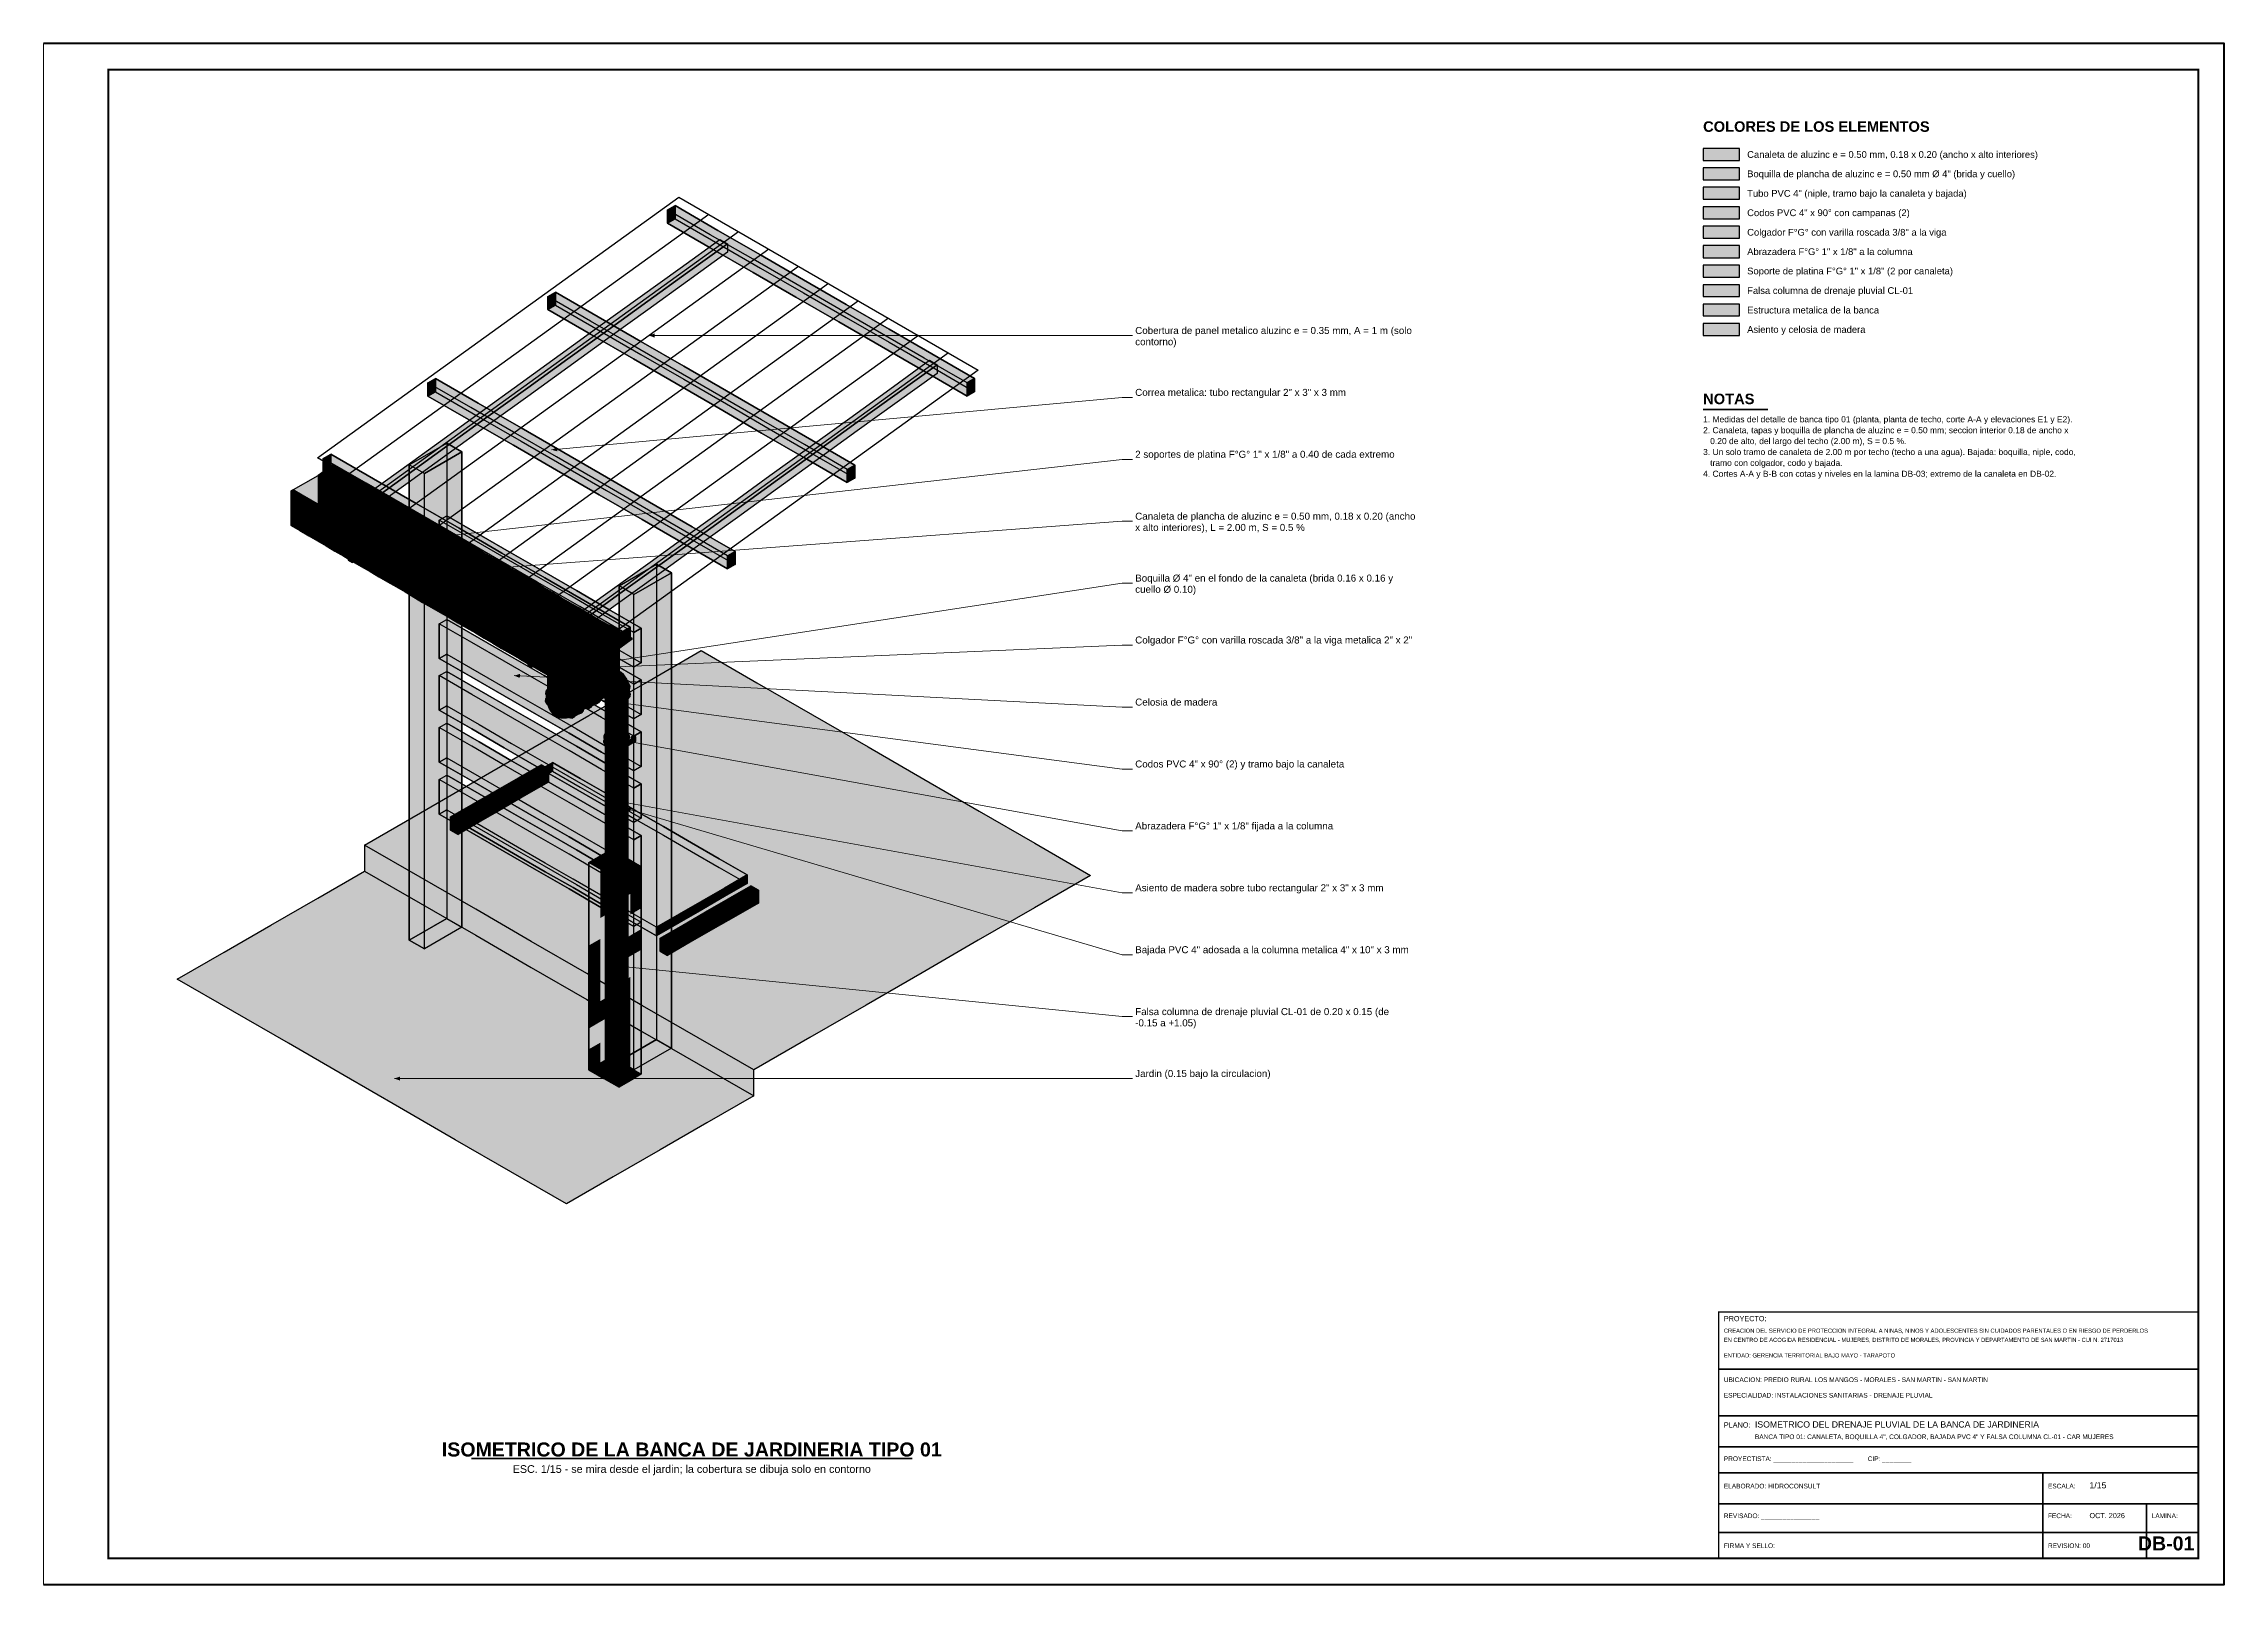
# Paper-space layout 'DB-01' of a CAD drawing. Header units: metres, sheet in millimetres. Extents: x 0 to 841, y 0 to 594.
# The model-space entities are those that its viewports show. They can reach past a viewport. Long polylines and large blocks are cut down to what shows.
import ezdxf
from ezdxf.enums import TextEntityAlignment as Align

# ---------------------------------------------------------------- set-up
doc = ezdxf.new("R2010")
doc.units = ezdxf.units.M
doc.header["$LTSCALE"] = 0.25
for name, color, linetype in [('ISO-ARISTAS', 8, 'CONTINUOUS'), ('LEYENDA', 7, 'CONTINUOUS'), ('ROTULO-TEXTO', 7, 'CONTINUOUS'), ('TEXTOS', 7, 'CONTINUOUS'), ('TEXTOS-NOTAS', 7, 'CONTINUOUS')]:
    doc.layers.add(name, color=color, linetype=linetype)
doc.layers.add('ISO-CONCRETO-SUP', color=254, linetype='CONTINUOUS', true_color=0xe8e8e8)
for name, color, linetype, lineweight in [('LLAMADAS', 30, 'CONTINUOUS', 18), ('MARCO', 7, 'CONTINUOUS', 50), ('ROTULO', 7, 'CONTINUOUS', 35), ('TITULOS', 160, 'CONTINUOUS', 35)]:
    doc.layers.add(name, color=color, linetype=linetype, lineweight=lineweight)
doc.styles.get("Standard").update_dxf_attribs({"font": 'arial.ttf'})
doc.styles.add('TITULOS', font='arialbd.ttf')

psp = doc.layouts.new('DB-01')

msp = doc.modelspace()

# ---------------------------------------------------------------- texts
at = {"layer": 'LEYENDA'}
for s, p in [('Canaleta de aluzinc e = 0.50 mm, 0.18 x 0.20 (ancho x alto interiores)', (9.855, 8.269)), ('Boquilla de plancha de aluzinc e = 0.50 mm Ø 4" (brida y cuello)', (9.855, 8.157)), ('Tubo PVC 4" (niple, tramo bajo la canaleta y bajada)', (9.855, 8.044)), ('Codos PVC 4" x 90° con campanas (2)', (9.855, 7.932)), ('Colgador F°G° con varilla roscada 3/8" a la viga', (9.855, 7.819)), ('Abrazadera F°G° 1" x 1/8" a la columna', (9.855, 7.707)), ('Soporte de platina F°G° 1" x 1/8" (2 por canaleta)', (9.855, 7.595)), ('Falsa columna de drenaje pluvial CL-01', (9.855, 7.482)), ('Estructura metalica de la banca', (9.855, 7.369)), ('Asiento y celosia de madera', (9.855, 7.257))]:
    msp.add_text(s, height=0.039, dxfattribs=at).set_placement(p, align=Align.MIDDLE_LEFT)
at = {"layer": 'ROTULO-TEXTO'}
for s, height, p in [('PROYECTO:', 0.03, (9.72, 1.522)), ('CREACION DEL SERVICIO DE PROTECCION INTEGRAL A NINAS, NINOS Y ADOLESCENTES SIN CUIDADOS PARENTALES O EN RIESGO DE PERDERLOS', 0.024, (9.72, 1.455)), ('EN CENTRO DE ACOGIDA RESIDENCIAL - MUJERES, DISTRITO DE MORALES, PROVINCIA Y DEPARTAMENTO DE SAN MARTIN - CUI N. 2717013', 0.024, (9.72, 1.402)), ('ENTIDAD: GERENCIA TERRITORIAL BAJO MAYO - TARAPOTO', 0.024, (9.72, 1.312)), ('UBICACION: PREDIO RURAL LOS MANGOS - MORALES - SAN MARTIN - SAN MARTIN', 0.027, (9.72, 1.17)), ('ESPECIALIDAD: INSTALACIONES SANITARIAS - DRENAJE PLUVIAL', 0.027, (9.72, 1.08)), ('PLANO:', 0.03, (9.72, 0.907)), ('ISOMETRICO DEL DRENAJE PLUVIAL DE LA BANCA DE JARDINERIA', 0.036, (9.9, 0.907)), ('BANCA TIPO 01: CANALETA, BOQUILLA 4", COLGADOR, BAJADA PVC 4" Y FALSA COLUMNA CL-01 - CAR MUJERES', 0.027, (9.9, 0.84)), ('PROYECTISTA: ______________________        CIP: ________', 0.027, (9.72, 0.713)), ('ELABORADO: HIDROCONSULT', 0.027, (9.72, 0.555)), ('ESCALA:', 0.027, (11.595, 0.555)), ('1/15', 0.036, (11.835, 0.555)), ('REVISADO: ________________', 0.027, (9.72, 0.383)), ('FECHA:', 0.027, (11.595, 0.383)), ('OCT. 2026', 0.03, (11.835, 0.383)), ('LAMINA:', 0.027, (12.195, 0.383)), ('FIRMA Y SELLO:', 0.027, (9.72, 0.21)), ('REVISION: 00', 0.027, (11.595, 0.21))]:
    msp.add_text(s, height=height, dxfattribs=at).set_placement(p)
at = {"layer": 'TEXTOS'}
for s, p in [('contorno)', (6.315, 7.166)), ('Cobertura de panel metalico aluzinc e = 0.35 mm, A = 1 m (solo', (6.315, 7.231)), ('Correa metalica: tubo rectangular 2" x 3" x 3 mm', (6.315, 6.873)), ('2 soportes de platina F°G° 1" x 1/8" a 0.40 de cada extremo', (6.315, 6.515)), ('Canaleta de plancha de aluzinc e = 0.50 mm, 0.18 x 0.20 (ancho', (6.315, 6.157)), ('x alto interiores), L = 2.00 m, S = 0.5 %', (6.315, 6.092)), ('Boquilla Ø 4" en el fondo de la canaleta (brida 0.16 x 0.16 y', (6.315, 5.799)), ('cuello Ø 0.10)', (6.315, 5.734)), ('Colgador F°G° con varilla roscada 3/8" a la viga metalica 2" x 2"', (6.315, 5.441)), ('Celosia de madera', (6.315, 5.082)), ('Codos PVC 4" x 90° (2) y tramo bajo la canaleta', (6.315, 4.724)), ('Abrazadera F°G° 1" x 1/8" fijada a la columna', (6.315, 4.366)), ('Asiento de madera sobre tubo rectangular 2" x 3" x 3 mm', (6.315, 4.008)), ('Bajada PVC 4" adosada a la columna metalica 4" x 10" x 3 mm', (6.315, 3.65)), ('Falsa columna de drenaje pluvial CL-01 de 0.20 x 0.15 (de', (6.315, 3.292)), ('-0.15 a +1.05)', (6.315, 3.227)), ('Jardin (0.15 bajo la circulacion)', (6.315, 2.934))]:
    msp.add_text(s, height=0.0405, dxfattribs=at).set_placement(p)
msp.add_text('ESC. 1/15 - se mira desde el jardin; la cobertura se dibuja solo en contorno', height=0.04455, dxfattribs=at).set_placement((3.75, 0.667), align=Align.MIDDLE_CENTER)
at = {"layer": 'TEXTOS-NOTAS'}
for s, p in [('2. Canaleta, tapas y boquilla de plancha de aluzinc e = 0.50 mm; seccion interior 0.18 de ancho x', (9.6, 6.657)), ('1. Medidas del detalle de banca tipo 01 (planta, planta de techo, corte A-A y elevaciones E1 y E2).', (9.6, 6.72)), ('3. Un solo tramo de canaleta de 2.00 m por techo (techo a una agua). Bajada: boquilla, niple, codo,', (9.6, 6.531)), ('   0.20 de alto, del largo del techo (2.00 m), S = 0.5 %.', (9.6, 6.594)), ('4. Cortes A-A y B-B con cotas y niveles en la lamina DB-03; extremo de la canaleta en DB-02.', (9.6, 6.405)), ('   tramo con colgador, codo y bajada.', (9.6, 6.468))]:
    msp.add_text(s, height=0.0351, dxfattribs=at).set_placement(p)
at = {"layer": 'TITULOS', "style": 'TITULOS'}
for s, height, p in [('COLORES DE LOS ELEMENTOS', 0.06075, (9.6, 8.4)), ('NOTAS', 0.0608, (9.6, 6.825))]:
    msp.add_text(s, height=height, dxfattribs=at).set_placement(p)
msp.add_text('ISOMETRICO DE LA BANCA DE JARDINERIA TIPO 01', height=0.081, dxfattribs=at).set_placement((3.75, 0.78), align=Align.MIDDLE_CENTER)
msp.add_text('DB-01', height=0.081, dxfattribs=at).set_placement((12.442, 0.172), align=Align.BOTTOM_RIGHT)

# ---------------------------------------------------------------- linework, layer by layer
at = {"layer": 'ISO-ARISTAS', "color": 250}
for p, q in [((1.585, 6.514), (3.675, 8.022)), ((3.61, 7.948), (3.653, 7.973)), ((3.61, 7.948), (3.653, 7.973)), ((3.61, 7.872), (3.61, 7.948)), ((3.857, 7.805), (3.61, 7.948)), ((3.61, 7.948), (3.61, 7.872)), ((3.857, 7.805), (3.61, 7.948)), ((3.653, 7.973), (3.653, 7.897)), ((3.901, 7.83), (3.653, 7.973)), ((3.653, 7.973), (3.653, 7.897)), ((3.653, 7.973), (3.901, 7.83)), ((3.675, 8.022), (5.407, 7.022)), ((3.848, 7.922), (1.758, 6.414)), ((4.021, 7.822), (1.932, 6.314)), ((3.653, 7.897), (3.61, 7.872)), ((3.61, 7.872), (3.653, 7.897)), ((3.857, 7.729), (3.61, 7.872)), ((3.61, 7.872), (3.857, 7.729)), ((3.653, 7.897), (3.901, 7.754)), ((3.653, 7.897), (3.901, 7.754)), ((4.148, 7.688), (3.901, 7.83)), ((3.901, 7.83), (4.148, 7.688)), ((4.195, 7.722), (2.105, 6.214)), ((3.682, 7.612), (3.913, 7.778)), ((3.956, 7.753), (3.726, 7.587)), ((3.726, 7.587), (3.956, 7.753)), ((3.956, 7.704), (3.726, 7.537)), ((4.105, 7.663), (3.857, 7.805)), ((4.105, 7.663), (3.857, 7.805)), ((4.105, 7.587), (3.857, 7.729)), ((3.857, 7.729), (4.105, 7.587)), ((3.901, 7.754), (4.148, 7.612)), ((3.901, 7.754), (4.148, 7.612)), ((3.913, 7.778), (3.956, 7.753)), ((3.956, 7.753), (3.956, 7.704)), ((4.368, 7.622), (2.278, 6.114)), ((3.451, 7.445), (3.682, 7.612)), ((3.726, 7.587), (3.495, 7.42)), ((3.495, 7.42), (3.726, 7.587)), ((4.352, 7.52), (4.105, 7.663)), ((4.352, 7.52), (4.105, 7.663)), ((4.352, 7.444), (4.105, 7.587)), ((4.105, 7.587), (4.352, 7.444)), ((4.396, 7.545), (4.148, 7.688)), ((4.148, 7.688), (4.396, 7.545)), ((4.148, 7.612), (4.396, 7.469)), ((4.148, 7.612), (4.396, 7.469)), ((4.541, 7.522), (2.451, 6.014)), ((2.917, 7.448), (2.961, 7.473)), ((2.917, 7.448), (2.961, 7.473)), ((2.917, 7.372), (2.917, 7.448)), ((3.165, 7.305), (2.917, 7.448)), ((2.917, 7.448), (2.917, 7.372)), ((3.165, 7.305), (2.917, 7.448)), ((2.961, 7.473), (2.961, 7.397)), ((3.208, 7.33), (2.961, 7.473)), ((2.961, 7.473), (2.961, 7.397)), ((2.961, 7.473), (3.208, 7.33)), ((3.22, 7.279), (3.451, 7.445)), ((3.726, 7.537), (3.495, 7.37)), ((4.6, 7.377), (4.352, 7.52)), ((4.6, 7.377), (4.352, 7.52)), ((4.6, 7.301), (4.352, 7.444)), ((4.352, 7.444), (4.6, 7.301)), ((4.643, 7.402), (4.396, 7.545)), ((4.396, 7.545), (4.643, 7.402)), ((4.396, 7.469), (4.643, 7.326)), ((4.396, 7.469), (4.643, 7.326)), ((4.714, 7.422), (2.625, 5.914)), ((4.887, 7.322), (2.798, 5.814)), ((2.961, 7.397), (2.917, 7.372)), ((2.917, 7.372), (2.961, 7.397)), ((3.165, 7.229), (2.917, 7.372)), ((2.917, 7.372), (3.165, 7.229)), ((2.961, 7.397), (3.208, 7.254)), ((2.961, 7.397), (3.208, 7.254)), ((3.455, 7.188), (3.208, 7.33)), ((3.208, 7.33), (3.455, 7.188)), ((3.264, 7.253), (3.495, 7.42)), ((3.495, 7.42), (3.264, 7.253)), ((3.495, 7.37), (3.264, 7.204)), ((4.847, 7.234), (4.6, 7.377)), ((4.847, 7.234), (4.6, 7.377)), ((4.891, 7.259), (4.643, 7.402)), ((4.643, 7.402), (4.891, 7.259)), ((4.643, 7.326), (4.891, 7.183)), ((4.643, 7.326), (4.891, 7.183)), ((5.061, 7.222), (2.971, 5.714)), ((2.989, 7.112), (3.22, 7.279)), ((3.264, 7.253), (3.033, 7.087)), ((3.033, 7.087), (3.264, 7.253)), ((3.264, 7.204), (3.033, 7.037)), ((3.412, 7.163), (3.165, 7.305)), ((3.412, 7.163), (3.165, 7.305)), ((3.412, 7.087), (3.165, 7.229)), ((3.165, 7.229), (3.412, 7.087)), ((3.208, 7.254), (3.455, 7.112)), ((3.208, 7.254), (3.455, 7.112)), ((4.847, 7.158), (4.6, 7.301)), ((4.6, 7.301), (4.847, 7.158)), ((5.095, 7.091), (4.847, 7.234)), ((5.095, 7.091), (4.847, 7.234)), ((5.138, 7.116), (4.891, 7.259)), ((4.891, 7.259), (5.138, 7.116)), ((2.758, 6.945), (2.989, 7.112)), ((3.033, 7.087), (2.802, 6.92)), ((2.802, 6.92), (3.033, 7.087)), ((5.234, 7.122), (3.144, 5.614)), ((3.66, 7.02), (3.412, 7.163)), ((3.66, 7.02), (3.412, 7.163)), ((3.66, 6.944), (3.412, 7.087)), ((3.412, 7.087), (3.66, 6.944)), ((3.703, 7.045), (3.455, 7.188)), ((3.455, 7.188), (3.703, 7.045)), ((3.455, 7.112), (3.703, 6.969)), ((3.455, 7.112), (3.703, 6.969)), ((5.095, 7.015), (4.847, 7.158)), ((4.847, 7.158), (5.095, 7.015)), ((4.891, 7.183), (5.138, 7.04)), ((4.891, 7.183), (5.138, 7.04)), ((4.895, 6.912), (5.126, 7.079)), ((5.342, 6.948), (5.095, 7.091)), ((5.342, 6.948), (5.095, 7.091)), ((5.126, 7.079), (5.169, 7.053)), ((5.385, 6.973), (5.138, 7.116)), ((5.138, 7.116), (5.385, 6.973)), ((2.224, 6.948), (2.268, 6.973)), ((2.224, 6.948), (2.268, 6.973)), ((2.224, 6.872), (2.224, 6.948)), ((2.472, 6.805), (2.224, 6.948)), ((2.224, 6.948), (2.224, 6.872)), ((2.472, 6.805), (2.224, 6.948)), ((2.268, 6.973), (2.268, 6.897)), ((2.515, 6.83), (2.268, 6.973)), ((2.268, 6.973), (2.268, 6.897)), ((2.268, 6.973), (2.515, 6.83)), ((2.528, 6.779), (2.758, 6.945)), ((3.033, 7.037), (2.802, 6.87)), ((5.407, 7.022), (3.317, 5.514)), ((3.907, 6.877), (3.66, 7.02)), ((3.907, 6.877), (3.66, 7.02)), ((3.907, 6.801), (3.66, 6.944)), ((3.66, 6.944), (3.907, 6.801)), ((3.95, 6.902), (3.703, 7.045)), ((3.703, 7.045), (3.95, 6.902)), ((3.703, 6.969), (3.95, 6.826)), ((3.703, 6.969), (3.95, 6.826)), ((5.169, 7.053), (4.938, 6.887)), ((4.938, 6.887), (5.169, 7.053)), ((5.169, 7.003), (4.938, 6.837)), ((5.342, 6.872), (5.095, 7.015)), ((5.095, 7.015), (5.342, 6.872)), ((5.138, 7.04), (5.385, 6.897)), ((5.138, 7.04), (5.385, 6.897)), ((5.169, 7.053), (5.169, 7.003)), ((5.385, 6.973), (5.342, 6.948)), ((5.342, 6.948), (5.385, 6.973)), ((5.342, 6.872), (5.342, 6.948)), ((5.342, 6.872), (5.342, 6.948)), ((5.385, 6.897), (5.385, 6.973)), ((5.385, 6.973), (5.385, 6.897)), ((2.268, 6.897), (2.224, 6.872)), ((2.224, 6.872), (2.268, 6.897)), ((2.472, 6.729), (2.224, 6.872)), ((2.224, 6.872), (2.472, 6.729)), ((2.268, 6.897), (2.515, 6.754)), ((2.268, 6.897), (2.515, 6.754)), ((2.763, 6.688), (2.515, 6.83)), ((2.515, 6.83), (2.763, 6.688)), ((2.802, 6.92), (2.571, 6.753)), ((2.571, 6.753), (2.802, 6.92)), ((2.802, 6.87), (2.571, 6.704)), ((4.154, 6.734), (3.907, 6.877)), ((4.154, 6.734), (3.907, 6.877)), ((4.198, 6.759), (3.95, 6.902)), ((3.95, 6.902), (4.198, 6.759)), ((3.95, 6.826), (4.198, 6.683)), ((3.95, 6.826), (4.198, 6.683)), ((4.664, 6.745), (4.895, 6.912)), ((4.938, 6.887), (4.707, 6.72)), ((4.707, 6.72), (4.938, 6.887)), ((4.938, 6.837), (4.707, 6.67)), ((5.385, 6.897), (5.342, 6.872)), ((5.385, 6.897), (5.342, 6.872)), ((2.297, 6.612), (2.528, 6.779)), ((2.571, 6.753), (2.34, 6.587)), ((2.34, 6.587), (2.571, 6.753)), ((2.571, 6.704), (2.34, 6.537)), ((2.719, 6.663), (2.472, 6.805)), ((2.719, 6.663), (2.472, 6.805)), ((2.719, 6.587), (2.472, 6.729)), ((2.472, 6.729), (2.719, 6.587)), ((2.515, 6.754), (2.763, 6.612)), ((2.515, 6.754), (2.763, 6.612)), ((3.01, 6.545), (2.763, 6.688)), ((2.763, 6.688), (3.01, 6.545)), ((4.154, 6.658), (3.907, 6.801)), ((3.907, 6.801), (4.154, 6.658)), ((4.402, 6.591), (4.154, 6.734)), ((4.402, 6.591), (4.154, 6.734)), ((4.445, 6.616), (4.198, 6.759)), ((4.198, 6.759), (4.445, 6.616)), ((4.433, 6.579), (4.664, 6.745)), ((4.707, 6.72), (4.476, 6.553)), ((4.476, 6.553), (4.707, 6.72)), ((2.066, 6.445), (2.297, 6.612)), ((2.34, 6.587), (2.109, 6.42)), ((2.109, 6.42), (2.34, 6.587)), ((2.116, 6.475), (2.333, 6.6)), ((2.116, 6.475), (2.333, 6.6)), ((2.419, 6.55), (2.333, 6.6)), ((2.333, 6.6), (2.333, 6.325)), ((2.333, 6.6), (2.333, 6.325)), ((2.333, 6.6), (2.419, 6.55)), ((2.967, 6.52), (2.719, 6.663)), ((2.967, 6.52), (2.719, 6.663)), ((2.967, 6.444), (2.719, 6.587)), ((2.719, 6.587), (2.967, 6.444)), ((2.763, 6.612), (3.01, 6.469)), ((2.763, 6.612), (3.01, 6.469)), ((4.402, 6.515), (4.154, 6.658)), ((4.154, 6.658), (4.402, 6.515)), ((4.198, 6.683), (4.445, 6.54)), ((4.198, 6.683), (4.445, 6.54)), ((4.202, 6.412), (4.433, 6.579)), ((4.649, 6.448), (4.402, 6.591)), ((4.649, 6.448), (4.402, 6.591)), ((4.693, 6.473), (4.445, 6.616)), ((4.445, 6.616), (4.693, 6.473)), ((4.707, 6.67), (4.476, 6.504)), ((3.317, 5.514), (1.585, 6.514)), ((1.631, 6.444), (1.588, 6.413)), ((1.618, 6.511), (1.661, 6.536)), ((1.618, 6.511), (1.661, 6.536)), ((1.618, 6.435), (1.618, 6.511)), ((1.866, 6.368), (1.618, 6.511)), ((1.618, 6.511), (1.618, 6.435)), ((1.866, 6.368), (1.618, 6.511)), ((1.661, 6.46), (1.618, 6.435)), ((1.618, 6.435), (1.661, 6.46)), ((1.866, 6.292), (1.618, 6.435)), ((1.618, 6.435), (1.866, 6.292)), ((1.674, 6.476), (1.631, 6.444)), ((1.661, 6.536), (1.661, 6.46)), ((1.909, 6.393), (1.661, 6.536)), ((1.661, 6.536), (1.661, 6.46)), ((1.661, 6.536), (1.909, 6.393)), ((1.661, 6.46), (1.909, 6.317)), ((1.661, 6.46), (1.909, 6.317)), ((1.725, 6.446), (1.674, 6.476)), ((1.776, 6.416), (1.725, 6.446)), ((1.835, 6.279), (2.066, 6.445)), ((2.34, 6.537), (2.109, 6.37)), ((2.116, 6.2), (2.116, 6.475)), ((2.203, 6.425), (2.116, 6.475)), ((2.116, 6.475), (2.116, 6.2)), ((2.203, 6.425), (2.116, 6.475)), ((2.203, 6.425), (2.419, 6.55)), ((2.419, 6.55), (2.203, 6.425)), ((2.419, 6.275), (2.419, 6.55)), ((2.419, 6.55), (2.419, 6.275)), ((3.214, 6.377), (2.967, 6.52)), ((3.214, 6.377), (2.967, 6.52)), ((3.214, 6.301), (2.967, 6.444)), ((2.967, 6.444), (3.214, 6.301)), ((3.257, 6.402), (3.01, 6.545)), ((3.01, 6.545), (3.257, 6.402)), ((3.01, 6.469), (3.257, 6.326)), ((3.01, 6.469), (3.257, 6.326)), ((4.476, 6.553), (4.245, 6.387)), ((4.245, 6.387), (4.476, 6.553)), ((4.476, 6.504), (4.245, 6.337)), ((4.649, 6.372), (4.402, 6.515)), ((4.402, 6.515), (4.649, 6.372)), ((4.445, 6.54), (4.693, 6.397)), ((4.445, 6.54), (4.693, 6.397)), ((4.693, 6.473), (4.649, 6.448)), ((4.649, 6.448), (4.693, 6.473)), ((4.649, 6.372), (4.649, 6.448)), ((4.649, 6.372), (4.649, 6.448)), ((4.693, 6.397), (4.693, 6.473)), ((4.693, 6.473), (4.693, 6.397)), ((1.432, 6.324), (1.588, 6.413)), ((1.432, 6.324), (1.445, 6.331)), ((1.432, 6.123), (1.432, 6.324)), ((1.483, 6.294), (1.432, 6.324)), ((1.432, 6.324), (1.432, 6.273)), ((1.483, 6.294), (1.432, 6.324)), ((1.445, 6.331), (1.496, 6.301)), ((1.639, 6.384), (1.588, 6.413)), ((1.588, 6.413), (1.588, 6.364)), ((1.588, 6.413), (1.639, 6.384)), ((1.588, 6.413), (1.588, 6.213)), ((1.588, 6.364), (1.588, 6.313)), ((1.588, 6.313), (1.588, 6.264)), ((1.689, 6.354), (1.639, 6.384)), ((1.639, 6.384), (1.689, 6.354)), ((1.74, 6.325), (1.689, 6.354)), ((1.689, 6.354), (1.74, 6.325)), ((1.791, 6.295), (1.74, 6.325)), ((1.74, 6.325), (1.791, 6.295)), ((1.827, 6.387), (1.776, 6.416)), ((1.878, 6.357), (1.827, 6.387)), ((2.113, 6.225), (1.866, 6.368)), ((2.113, 6.225), (1.866, 6.368)), ((2.109, 6.42), (1.878, 6.253)), ((1.878, 6.253), (2.109, 6.42)), ((2.109, 6.37), (1.878, 6.204)), ((1.928, 6.327), (1.878, 6.357)), ((2.156, 6.25), (1.909, 6.393)), ((1.909, 6.393), (2.156, 6.25)), ((1.909, 6.317), (2.156, 6.174)), ((1.909, 6.317), (2.156, 6.174)), ((1.979, 6.298), (1.928, 6.327)), ((2.203, 6.15), (2.203, 6.425)), ((2.203, 6.15), (2.203, 6.425)), ((2.333, 6.325), (2.333, 6.05)), ((2.333, 6.325), (2.333, 6.05)), ((3.462, 6.234), (3.214, 6.377)), ((3.462, 6.234), (3.214, 6.377)), ((3.505, 6.259), (3.257, 6.402)), ((3.257, 6.402), (3.505, 6.259)), ((3.257, 6.326), (3.505, 6.183)), ((3.257, 6.326), (3.505, 6.183)), ((3.971, 6.245), (4.202, 6.412)), ((4.245, 6.387), (4.014, 6.22)), ((4.014, 6.22), (4.245, 6.387)), ((4.245, 6.337), (4.014, 6.17)), ((4.693, 6.397), (4.649, 6.372)), ((4.693, 6.397), (4.649, 6.372)), ((1.432, 6.273), (1.432, 6.223)), ((1.432, 6.223), (1.432, 6.173)), ((1.588, 6.213), (1.432, 6.123)), ((1.534, 6.264), (1.483, 6.294)), ((1.534, 6.264), (1.483, 6.294)), ((1.496, 6.301), (1.547, 6.272)), ((1.51, 6.168), (1.549, 6.191)), ((1.584, 6.235), (1.534, 6.264)), ((1.584, 6.235), (1.534, 6.264)), ((1.547, 6.272), (1.597, 6.242)), ((1.549, 6.191), (1.588, 6.213)), ((1.635, 6.205), (1.584, 6.235)), ((1.635, 6.205), (1.584, 6.235)), ((1.588, 6.264), (1.588, 6.213)), ((1.588, 6.213), (1.639, 6.184)), ((1.588, 6.213), (1.639, 6.184)), ((1.597, 6.242), (1.648, 6.213)), ((1.686, 6.175), (1.635, 6.205)), ((1.686, 6.175), (1.635, 6.205)), ((1.639, 6.184), (1.689, 6.154)), ((1.639, 6.184), (1.689, 6.154)), ((1.648, 6.213), (1.699, 6.183)), ((1.699, 6.183), (1.75, 6.153)), ((1.842, 6.265), (1.791, 6.295)), ((1.791, 6.295), (1.842, 6.265)), ((1.878, 6.253), (1.835, 6.279)), ((1.892, 6.236), (1.842, 6.265)), ((1.842, 6.265), (1.892, 6.236)), ((2.113, 6.149), (1.866, 6.292)), ((1.866, 6.292), (2.113, 6.149)), ((1.878, 6.204), (1.878, 6.253)), ((1.943, 6.206), (1.892, 6.236)), ((1.892, 6.236), (1.943, 6.206)), ((1.923, 6.218), (1.926, 6.219)), ((1.923, 6.218), (1.926, 6.219)), ((1.923, 6.189), (1.923, 6.218)), ((1.945, 6.205), (1.923, 6.218)), ((1.923, 6.218), (1.923, 6.189)), ((1.945, 6.205), (1.923, 6.218)), ((1.923, 6.16), (1.923, 6.189)), ((1.923, 6.189), (1.923, 6.16)), ((1.926, 6.219), (1.926, 6.19)), ((1.948, 6.207), (1.926, 6.219)), ((1.926, 6.219), (1.926, 6.19)), ((1.926, 6.219), (1.948, 6.207)), ((1.926, 6.19), (1.926, 6.161)), ((1.926, 6.19), (1.926, 6.161)), ((1.994, 6.177), (1.943, 6.206)), ((1.943, 6.206), (1.994, 6.177)), ((1.945, 6.205), (1.948, 6.207)), ((1.948, 6.207), (1.945, 6.205)), ((1.945, 6.176), (1.945, 6.205)), ((1.945, 6.176), (1.945, 6.205)), ((1.948, 6.178), (1.948, 6.207)), ((1.948, 6.207), (1.948, 6.178)), ((2.03, 6.268), (1.979, 6.298)), ((2.081, 6.239), (2.03, 6.268)), ((2.131, 6.209), (2.081, 6.239)), ((2.36, 6.082), (2.113, 6.225)), ((2.36, 6.082), (2.113, 6.225)), ((2.116, 5.925), (2.116, 6.2)), ((2.116, 6.2), (2.116, 5.925)), ((2.182, 6.179), (2.131, 6.209)), ((2.404, 6.107), (2.156, 6.25)), ((2.156, 6.25), (2.404, 6.107)), ((2.419, 6), (2.419, 6.275)), ((2.419, 6.275), (2.419, 6)), ((3.462, 6.158), (3.214, 6.301)), ((3.214, 6.301), (3.462, 6.158)), ((3.709, 6.091), (3.462, 6.234)), ((3.709, 6.091), (3.462, 6.234)), ((3.752, 6.116), (3.505, 6.259)), ((3.505, 6.259), (3.752, 6.116)), ((3.505, 6.183), (3.752, 6.04)), ((3.505, 6.183), (3.752, 6.04)), ((3.74, 6.079), (3.971, 6.245)), ((3.783, 6.053), (4.014, 6.22)), ((4.014, 6.22), (3.783, 6.053)), ((1.432, 6.173), (1.432, 6.123)), ((1.432, 6.123), (1.471, 6.146)), ((1.483, 6.094), (1.432, 6.123)), ((1.432, 6.123), (1.483, 6.094)), ((1.471, 6.146), (1.51, 6.168)), ((1.534, 6.064), (1.483, 6.094)), ((1.483, 6.094), (1.534, 6.064)), ((1.584, 6.035), (1.534, 6.064)), ((1.534, 6.064), (1.584, 6.035)), ((1.737, 6.146), (1.686, 6.175)), ((1.737, 6.146), (1.686, 6.175)), ((1.689, 6.154), (1.74, 6.125)), ((1.689, 6.154), (1.74, 6.125)), ((1.787, 6.116), (1.737, 6.146)), ((1.787, 6.116), (1.737, 6.146)), ((1.74, 6.125), (1.791, 6.095)), ((1.74, 6.125), (1.791, 6.095)), ((1.75, 6.153), (1.8, 6.124)), ((1.765, 6.129), (1.779, 6.138)), ((1.765, 6.129), (1.779, 6.138)), ((1.779, 6.135), (1.765, 6.126)), ((1.765, 6.126), (1.779, 6.135)), ((1.765, 6.126), (1.765, 6.129)), ((1.787, 6.117), (1.765, 6.129)), ((1.787, 6.117), (1.765, 6.129)), ((1.765, 6.129), (1.765, 6.126)), ((1.765, 6.126), (1.767, 6.128)), ((1.765, 6.126), (1.767, 6.128)), ((1.765, 6.097), (1.765, 6.126)), ((1.787, 6.114), (1.765, 6.126)), ((1.765, 6.126), (1.765, 6.097)), ((1.787, 6.114), (1.765, 6.126)), ((1.787, 6.114), (1.765, 6.126)), ((1.765, 6.126), (1.787, 6.114)), ((1.765, 6.068), (1.765, 6.097)), ((1.765, 6.097), (1.765, 6.068)), ((1.765, 6.039), (1.765, 6.068)), ((1.765, 6.068), (1.765, 6.039)), ((1.767, 6.128), (1.767, 6.099)), ((1.789, 6.115), (1.767, 6.128)), ((1.767, 6.128), (1.767, 6.099)), ((1.767, 6.128), (1.789, 6.115)), ((1.767, 6.099), (1.767, 6.07)), ((1.767, 6.099), (1.767, 6.07)), ((1.767, 6.07), (1.767, 6.041)), ((1.767, 6.07), (1.767, 6.041)), ((1.779, 6.138), (1.793, 6.146)), ((1.779, 6.138), (1.793, 6.146)), ((1.793, 6.143), (1.779, 6.135)), ((1.779, 6.135), (1.793, 6.143)), ((1.801, 6.125), (1.787, 6.117)), ((1.787, 6.117), (1.801, 6.125)), ((1.801, 6.122), (1.787, 6.114)), ((1.801, 6.122), (1.787, 6.114)), ((1.787, 6.114), (1.787, 6.117)), ((1.787, 6.114), (1.787, 6.117)), ((1.838, 6.087), (1.787, 6.116)), ((1.838, 6.087), (1.787, 6.116)), ((1.787, 6.114), (1.789, 6.115)), ((1.789, 6.115), (1.787, 6.114)), ((1.787, 6.085), (1.787, 6.114)), ((1.787, 6.085), (1.787, 6.114)), ((1.787, 6.056), (1.787, 6.085)), ((1.787, 6.056), (1.787, 6.085)), ((1.787, 6.026), (1.787, 6.056)), ((1.787, 6.026), (1.787, 6.056)), ((1.789, 6.086), (1.789, 6.115)), ((1.789, 6.115), (1.789, 6.086)), ((1.789, 6.057), (1.789, 6.086)), ((1.789, 6.086), (1.789, 6.057)), ((1.789, 6.028), (1.789, 6.057)), ((1.789, 6.057), (1.789, 6.028)), ((1.791, 6.095), (1.842, 6.065)), ((1.791, 6.095), (1.842, 6.065)), ((1.793, 6.146), (1.793, 6.143)), ((1.815, 6.133), (1.793, 6.146)), ((1.793, 6.146), (1.793, 6.143)), ((1.793, 6.146), (1.815, 6.133)), ((1.793, 6.143), (1.815, 6.13)), ((1.793, 6.143), (1.815, 6.13)), ((1.8, 6.124), (1.851, 6.094)), ((1.815, 6.133), (1.801, 6.125)), ((1.801, 6.125), (1.815, 6.133)), ((1.815, 6.13), (1.801, 6.122)), ((1.815, 6.13), (1.801, 6.122)), ((1.815, 6.13), (1.815, 6.133)), ((1.815, 6.133), (1.815, 6.13)), ((1.889, 6.057), (1.838, 6.087)), ((1.889, 6.057), (1.838, 6.087)), ((1.842, 6.065), (1.892, 6.036)), ((1.842, 6.065), (1.892, 6.036)), ((1.851, 6.094), (1.902, 6.065)), ((1.94, 6.027), (1.889, 6.057)), ((1.94, 6.027), (1.889, 6.057)), ((1.902, 6.065), (1.953, 6.035)), ((1.923, 6.131), (1.923, 6.16)), ((1.923, 6.16), (1.923, 6.131)), ((1.923, 6.102), (1.923, 6.131)), ((1.923, 6.131), (1.923, 6.102)), ((1.923, 6.073), (1.923, 6.102)), ((1.923, 6.102), (1.923, 6.073)), ((1.923, 6.044), (1.923, 6.073)), ((1.923, 6.073), (1.923, 6.044)), ((1.926, 6.161), (1.926, 6.132)), ((1.926, 6.161), (1.926, 6.132)), ((1.926, 6.132), (1.926, 6.103)), ((1.926, 6.132), (1.926, 6.103)), ((1.926, 6.103), (1.926, 6.074)), ((1.926, 6.103), (1.926, 6.074)), ((1.926, 6.074), (1.926, 6.045)), ((1.926, 6.074), (1.926, 6.045)), ((1.945, 6.147), (1.945, 6.176)), ((1.945, 6.147), (1.945, 6.176)), ((1.945, 6.118), (1.945, 6.147)), ((1.945, 6.118), (1.945, 6.147)), ((1.945, 6.089), (1.945, 6.118)), ((1.945, 6.089), (1.945, 6.118)), ((1.945, 6.06), (1.945, 6.089)), ((1.945, 6.06), (1.945, 6.089)), ((1.945, 6.031), (1.945, 6.06)), ((1.945, 6.031), (1.945, 6.06)), ((1.948, 6.149), (1.948, 6.178)), ((1.948, 6.178), (1.948, 6.149)), ((1.948, 6.12), (1.948, 6.149)), ((1.948, 6.149), (1.948, 6.12)), ((1.948, 6.091), (1.948, 6.12)), ((1.948, 6.12), (1.948, 6.091)), ((1.948, 6.062), (1.948, 6.091)), ((1.948, 6.091), (1.948, 6.062)), ((1.948, 6.033), (1.948, 6.062)), ((1.948, 6.062), (1.948, 6.033)), ((2.045, 6.147), (1.994, 6.177)), ((1.994, 6.177), (2.045, 6.147)), ((2.096, 6.117), (2.045, 6.147)), ((2.045, 6.147), (2.096, 6.117)), ((2.146, 6.088), (2.096, 6.117)), ((2.096, 6.117), (2.146, 6.088)), ((2.36, 6.006), (2.113, 6.149)), ((2.113, 6.149), (2.36, 6.006)), ((2.197, 6.058), (2.146, 6.088)), ((2.146, 6.088), (2.197, 6.058)), ((2.156, 6.174), (2.404, 6.031)), ((2.156, 6.174), (2.404, 6.031)), ((2.233, 6.15), (2.182, 6.179)), ((2.248, 6.029), (2.197, 6.058)), ((2.197, 6.058), (2.248, 6.029)), ((2.203, 5.875), (2.203, 6.15)), ((2.203, 5.875), (2.203, 6.15)), ((2.284, 6.12), (2.233, 6.15)), ((2.334, 6.091), (2.284, 6.12)), ((2.289, 6.155), (2.333, 6.18)), ((2.289, 6.155), (2.333, 6.18)), ((2.289, 5.955), (2.289, 6.155)), ((2.477, 6.047), (2.289, 6.155)), ((2.289, 6.155), (2.289, 5.955)), ((2.477, 6.047), (2.289, 6.155)), ((2.333, 6.18), (2.333, 5.98)), ((2.52, 6.072), (2.333, 6.18)), ((2.333, 6.18), (2.333, 5.98)), ((2.333, 6.18), (2.52, 6.072)), ((2.385, 6.061), (2.334, 6.091)), ((2.608, 5.939), (2.36, 6.082)), ((2.608, 5.939), (2.36, 6.082)), ((2.436, 6.031), (2.385, 6.061)), ((2.651, 5.964), (2.404, 6.107)), ((2.404, 6.107), (2.651, 5.964)), ((2.708, 5.963), (2.52, 6.072)), ((2.52, 6.072), (2.708, 5.963)), ((3.709, 6.015), (3.462, 6.158)), ((3.462, 6.158), (3.709, 6.015)), ((3.509, 5.912), (3.74, 6.079)), ((3.956, 5.948), (3.709, 6.091)), ((3.956, 5.948), (3.709, 6.091)), ((4, 5.973), (3.752, 6.116)), ((3.752, 6.116), (4, 5.973)), ((4.014, 6.17), (3.783, 6.004)), ((1.635, 6.005), (1.584, 6.035)), ((1.584, 6.035), (1.635, 6.005)), ((1.686, 5.975), (1.635, 6.005)), ((1.635, 6.005), (1.686, 5.975)), ((1.737, 5.946), (1.686, 5.975)), ((1.686, 5.975), (1.737, 5.946)), ((1.787, 5.916), (1.737, 5.946)), ((1.737, 5.946), (1.787, 5.916)), ((1.765, 6.01), (1.765, 6.039)), ((1.765, 6.039), (1.765, 6.01)), ((1.765, 5.981), (1.765, 6.01)), ((1.765, 6.01), (1.765, 5.981)), ((1.765, 5.952), (1.765, 5.981)), ((1.765, 5.981), (1.765, 5.952)), ((1.765, 5.923), (1.765, 5.952)), ((1.765, 5.952), (1.765, 5.923)), ((1.765, 5.926), (1.788, 5.94)), ((1.765, 5.926), (1.788, 5.94)), ((1.788, 5.936), (1.765, 5.923)), ((1.765, 5.923), (1.788, 5.936)), ((1.767, 6.041), (1.767, 6.012)), ((1.767, 6.041), (1.767, 6.012)), ((1.767, 6.012), (1.767, 5.983)), ((1.767, 6.012), (1.767, 5.983)), ((1.767, 5.983), (1.767, 5.954)), ((1.767, 5.983), (1.767, 5.954)), ((1.767, 5.954), (1.767, 5.925)), ((1.767, 5.954), (1.767, 5.925)), ((1.787, 5.997), (1.787, 6.026)), ((1.787, 5.997), (1.787, 6.026)), ((1.787, 5.968), (1.787, 5.997)), ((1.787, 5.968), (1.787, 5.997)), ((1.787, 5.939), (1.787, 5.968)), ((1.787, 5.939), (1.787, 5.968)), ((1.787, 5.91), (1.787, 5.939)), ((1.787, 5.91), (1.787, 5.939)), ((1.788, 5.94), (1.811, 5.953)), ((1.788, 5.94), (1.811, 5.953)), ((1.811, 5.95), (1.788, 5.936)), ((1.788, 5.936), (1.811, 5.95)), ((1.789, 5.999), (1.789, 6.028)), ((1.789, 6.028), (1.789, 5.999)), ((1.789, 5.97), (1.789, 5.999)), ((1.789, 5.999), (1.789, 5.97)), ((1.789, 5.941), (1.789, 5.97)), ((1.789, 5.97), (1.789, 5.941)), ((1.789, 5.912), (1.789, 5.941)), ((1.789, 5.941), (1.789, 5.912)), ((1.833, 5.94), (1.81, 5.927)), ((1.81, 5.927), (1.833, 5.94)), ((1.833, 5.937), (1.81, 5.924)), ((1.833, 5.937), (1.81, 5.924)), ((1.811, 5.953), (1.834, 5.966)), ((1.811, 5.953), (1.834, 5.966)), ((1.834, 5.963), (1.811, 5.95)), ((1.811, 5.95), (1.834, 5.963)), ((1.856, 5.953), (1.833, 5.94)), ((1.833, 5.94), (1.856, 5.953)), ((1.856, 5.95), (1.833, 5.937)), ((1.856, 5.95), (1.833, 5.937)), ((1.834, 5.966), (1.857, 5.98)), ((1.834, 5.966), (1.857, 5.98)), ((1.857, 5.976), (1.834, 5.963)), ((1.834, 5.963), (1.857, 5.976)), ((1.879, 5.967), (1.856, 5.953)), ((1.856, 5.953), (1.879, 5.967)), ((1.879, 5.964), (1.856, 5.95)), ((1.879, 5.964), (1.856, 5.95)), ((1.857, 5.98), (1.88, 5.993)), ((1.857, 5.98), (1.88, 5.993)), ((1.88, 5.99), (1.857, 5.976)), ((1.857, 5.976), (1.88, 5.99)), ((1.902, 5.98), (1.879, 5.967)), ((1.879, 5.967), (1.902, 5.98)), ((1.902, 5.977), (1.879, 5.964)), ((1.902, 5.977), (1.879, 5.964)), ((1.88, 5.993), (1.903, 6.006)), ((1.88, 5.993), (1.903, 6.006)), ((1.903, 6.003), (1.88, 5.99)), ((1.88, 5.99), (1.903, 6.003)), ((1.892, 6.036), (1.943, 6.006)), ((1.892, 6.036), (1.943, 6.006)), ((1.925, 5.993), (1.902, 5.98)), ((1.902, 5.98), (1.925, 5.993)), ((1.925, 5.99), (1.902, 5.977)), ((1.925, 5.99), (1.902, 5.977)), ((1.903, 6.006), (1.926, 6.019)), ((1.903, 6.006), (1.926, 6.019)), ((1.926, 6.016), (1.903, 6.003)), ((1.903, 6.003), (1.926, 6.016)), ((1.923, 6.015), (1.923, 6.044)), ((1.923, 6.044), (1.923, 6.015)), ((1.923, 6.015), (1.926, 6.016)), ((1.926, 6.016), (1.923, 6.015)), ((1.945, 6.002), (1.923, 6.015)), ((1.923, 6.015), (1.945, 6.002)), ((1.948, 6.007), (1.925, 5.993)), ((1.925, 5.993), (1.948, 6.007)), ((1.948, 6.004), (1.925, 5.99)), ((1.948, 6.004), (1.925, 5.99)), ((1.926, 6.045), (1.926, 6.016)), ((1.926, 6.045), (1.926, 6.016)), ((1.948, 6.007), (1.926, 6.019)), ((1.926, 6.019), (1.926, 6.016)), ((1.926, 6.019), (1.926, 6.016)), ((1.926, 6.019), (1.948, 6.007)), ((1.926, 6.016), (1.948, 6.004)), ((1.926, 6.016), (1.948, 6.004)), ((1.926, 6.016), (1.948, 6.004)), ((1.926, 6.016), (1.948, 6.004)), ((1.99, 5.998), (1.94, 6.027)), ((1.99, 5.998), (1.94, 6.027)), ((1.943, 6.006), (1.994, 5.977)), ((1.943, 6.006), (1.994, 5.977)), ((1.945, 6.002), (1.945, 6.031)), ((1.945, 6.002), (1.945, 6.031)), ((1.948, 6.004), (1.945, 6.002)), ((1.948, 6.004), (1.945, 6.002)), ((1.948, 6.004), (1.948, 6.033)), ((1.948, 6.033), (1.948, 6.004)), ((1.948, 6.004), (1.948, 6.007)), ((1.948, 6.007), (1.948, 6.004)), ((1.953, 6.035), (2.003, 6.005)), ((2.041, 5.968), (1.99, 5.998)), ((2.041, 5.968), (1.99, 5.998)), ((1.994, 5.977), (2.045, 5.947)), ((1.994, 5.977), (2.045, 5.947)), ((2.003, 6.005), (2.054, 5.976)), ((2.092, 5.939), (2.041, 5.968)), ((2.092, 5.939), (2.041, 5.968)), ((2.045, 5.947), (2.096, 5.917)), ((2.045, 5.947), (2.096, 5.917)), ((2.054, 5.976), (2.105, 5.946)), ((2.143, 5.909), (2.092, 5.939)), ((2.143, 5.909), (2.092, 5.939)), ((2.105, 5.946), (2.156, 5.917)), ((2.299, 5.999), (2.248, 6.029)), ((2.248, 6.029), (2.299, 5.999)), ((2.333, 5.98), (2.289, 5.955)), ((2.289, 5.955), (2.333, 5.98)), ((2.477, 5.847), (2.289, 5.955)), ((2.289, 5.955), (2.477, 5.847)), ((2.349, 5.969), (2.299, 5.999)), ((2.299, 5.999), (2.349, 5.969)), ((2.333, 6.05), (2.333, 5.775)), ((2.333, 6.05), (2.333, 5.775)), ((2.333, 5.98), (2.52, 5.872)), ((2.333, 5.98), (2.52, 5.872)), ((2.4, 5.94), (2.349, 5.969)), ((2.349, 5.969), (2.4, 5.94)), ((2.608, 5.863), (2.36, 6.006)), ((2.36, 6.006), (2.608, 5.863)), ((2.451, 5.91), (2.4, 5.94)), ((2.4, 5.94), (2.451, 5.91)), ((2.404, 6.031), (2.651, 5.888)), ((2.404, 6.031), (2.651, 5.888)), ((2.419, 5.725), (2.419, 6)), ((2.419, 6), (2.419, 5.725)), ((2.487, 6.002), (2.436, 6.031)), ((2.665, 5.938), (2.477, 6.047)), ((2.665, 5.938), (2.477, 6.047)), ((2.538, 5.972), (2.487, 6.002)), ((2.588, 5.943), (2.538, 5.972)), ((2.639, 5.913), (2.588, 5.943)), ((2.855, 5.796), (2.608, 5.939)), ((2.855, 5.796), (2.608, 5.939)), ((2.899, 5.821), (2.651, 5.964)), ((2.651, 5.964), (2.899, 5.821)), ((2.852, 5.83), (2.665, 5.938)), ((2.852, 5.83), (2.665, 5.938)), ((2.896, 5.855), (2.708, 5.963)), ((2.708, 5.963), (2.896, 5.855)), ((3.783, 6.053), (3.552, 5.887)), ((3.552, 5.887), (3.783, 6.053)), ((3.783, 6.004), (3.552, 5.837)), ((3.956, 5.872), (3.709, 6.015)), ((3.709, 6.015), (3.956, 5.872)), ((3.752, 6.04), (4, 5.897)), ((3.752, 6.04), (4, 5.897)), ((4, 5.973), (3.956, 5.948)), ((3.956, 5.948), (4, 5.973)), ((3.956, 5.872), (3.956, 5.948)), ((3.956, 5.872), (3.956, 5.948)), ((4, 5.897), (4, 5.973)), ((4, 5.973), (4, 5.897)), ((1.765, 5.923), (1.765, 5.926)), ((1.787, 5.914), (1.765, 5.926)), ((1.787, 5.914), (1.765, 5.926)), ((1.765, 5.926), (1.765, 5.923)), ((1.765, 5.923), (1.767, 5.925)), ((1.767, 5.925), (1.765, 5.923)), ((1.787, 5.91), (1.765, 5.923)), ((1.765, 5.923), (1.787, 5.91)), ((1.787, 5.91), (1.765, 5.923)), ((1.765, 5.923), (1.787, 5.91)), ((1.767, 5.925), (1.789, 5.912)), ((1.767, 5.925), (1.789, 5.912)), ((1.81, 5.927), (1.787, 5.914)), ((1.787, 5.914), (1.81, 5.927)), ((1.81, 5.924), (1.787, 5.91)), ((1.81, 5.924), (1.787, 5.91)), ((1.838, 5.887), (1.787, 5.916)), ((1.787, 5.916), (1.838, 5.887)), ((1.787, 5.91), (1.787, 5.914)), ((1.787, 5.91), (1.787, 5.914)), ((1.789, 5.912), (1.787, 5.91)), ((1.789, 5.912), (1.787, 5.91)), ((1.889, 5.857), (1.838, 5.887)), ((1.838, 5.887), (1.889, 5.857)), ((1.94, 5.827), (1.889, 5.857)), ((1.889, 5.857), (1.94, 5.827)), ((1.99, 5.798), (1.94, 5.827)), ((1.94, 5.827), (1.99, 5.798)), ((2.096, 5.917), (2.146, 5.888)), ((2.096, 5.917), (2.146, 5.888)), ((2.116, 5.65), (2.116, 5.925)), ((2.116, 5.925), (2.116, 5.65)), ((2.193, 5.879), (2.143, 5.909)), ((2.193, 5.879), (2.143, 5.909)), ((2.146, 5.888), (2.197, 5.858)), ((2.146, 5.888), (2.197, 5.858)), ((2.156, 5.917), (2.206, 5.887)), ((2.244, 5.85), (2.193, 5.879)), ((2.244, 5.85), (2.193, 5.879)), ((2.197, 5.858), (2.248, 5.829)), ((2.197, 5.858), (2.248, 5.829)), ((2.203, 5.6), (2.203, 5.875)), ((2.203, 5.6), (2.203, 5.875)), ((2.206, 5.887), (2.257, 5.857)), ((2.295, 5.82), (2.244, 5.85)), ((2.295, 5.82), (2.244, 5.85)), ((2.248, 5.829), (2.299, 5.799)), ((2.248, 5.829), (2.299, 5.799)), ((2.257, 5.857), (2.308, 5.828)), ((2.289, 5.855), (2.333, 5.88)), ((2.289, 5.855), (2.333, 5.88)), ((2.289, 5.655), (2.289, 5.855)), ((2.477, 5.747), (2.289, 5.855)), ((2.289, 5.855), (2.289, 5.655)), ((2.477, 5.747), (2.289, 5.855)), ((2.346, 5.791), (2.295, 5.82)), ((2.346, 5.791), (2.295, 5.82)), ((2.308, 5.828), (2.359, 5.798)), ((2.333, 5.88), (2.333, 5.68)), ((2.52, 5.772), (2.333, 5.88)), ((2.333, 5.88), (2.333, 5.68)), ((2.333, 5.88), (2.52, 5.772)), ((2.502, 5.881), (2.451, 5.91)), ((2.451, 5.91), (2.502, 5.881)), ((2.665, 5.738), (2.477, 5.847)), ((2.477, 5.847), (2.665, 5.738)), ((2.552, 5.851), (2.502, 5.881)), ((2.502, 5.881), (2.552, 5.851)), ((2.52, 5.872), (2.708, 5.763)), ((2.52, 5.872), (2.708, 5.763)), ((2.603, 5.821), (2.552, 5.851)), ((2.552, 5.851), (2.603, 5.821)), ((2.654, 5.792), (2.603, 5.821)), ((2.603, 5.821), (2.654, 5.792)), ((2.855, 5.72), (2.608, 5.863)), ((2.608, 5.863), (2.855, 5.72)), ((2.69, 5.883), (2.639, 5.913)), ((2.651, 5.888), (2.899, 5.745)), ((2.651, 5.888), (2.899, 5.745)), ((2.741, 5.854), (2.69, 5.883)), ((2.791, 5.824), (2.741, 5.854)), ((2.842, 5.795), (2.791, 5.824)), ((3.04, 5.722), (2.852, 5.83)), ((3.04, 5.722), (2.852, 5.83)), ((3.083, 5.747), (2.896, 5.855)), ((2.896, 5.855), (3.083, 5.747)), ((3.146, 5.679), (2.899, 5.821)), ((2.899, 5.821), (3.146, 5.679)), ((3.278, 5.745), (3.509, 5.912)), ((3.321, 5.72), (3.552, 5.887)), ((3.552, 5.887), (3.321, 5.72)), ((3.552, 5.837), (3.321, 5.67)), ((3.329, 5.775), (3.545, 5.9)), ((3.329, 5.775), (3.545, 5.9)), ((3.415, 5.725), (3.632, 5.85)), ((3.632, 5.85), (3.415, 5.725)), ((3.632, 5.85), (3.545, 5.9)), ((3.545, 5.9), (3.545, 5.625)), ((3.545, 5.9), (3.545, 5.625)), ((3.545, 5.9), (3.632, 5.85)), ((3.632, 5.575), (3.632, 5.85)), ((3.632, 5.85), (3.632, 5.575)), ((4, 5.897), (3.956, 5.872)), ((4, 5.897), (3.956, 5.872)), ((2.041, 5.768), (1.99, 5.798)), ((1.99, 5.798), (2.041, 5.768)), ((2.092, 5.739), (2.041, 5.768)), ((2.041, 5.768), (2.092, 5.739)), ((2.143, 5.709), (2.092, 5.739)), ((2.092, 5.739), (2.143, 5.709)), ((2.193, 5.679), (2.143, 5.709)), ((2.143, 5.709), (2.193, 5.679)), ((2.244, 5.65), (2.193, 5.679)), ((2.193, 5.679), (2.244, 5.65)), ((2.333, 5.68), (2.289, 5.655)), ((2.289, 5.655), (2.333, 5.68)), ((2.299, 5.799), (2.349, 5.769)), ((2.299, 5.799), (2.349, 5.769)), ((2.333, 5.775), (2.333, 5.5)), ((2.333, 5.775), (2.333, 5.5)), ((2.333, 5.68), (2.52, 5.572)), ((2.333, 5.68), (2.52, 5.572)), ((2.397, 5.761), (2.346, 5.791)), ((2.397, 5.761), (2.346, 5.791)), ((2.349, 5.769), (2.4, 5.74)), ((2.349, 5.769), (2.4, 5.74)), ((2.359, 5.798), (2.41, 5.769)), ((2.447, 5.731), (2.397, 5.761)), ((2.447, 5.731), (2.397, 5.761)), ((2.4, 5.74), (2.451, 5.71)), ((2.4, 5.74), (2.451, 5.71)), ((2.41, 5.769), (2.46, 5.739)), ((2.419, 5.45), (2.419, 5.725)), ((2.419, 5.725), (2.419, 5.45)), ((2.498, 5.702), (2.447, 5.731)), ((2.498, 5.702), (2.447, 5.731)), ((2.451, 5.71), (2.502, 5.681)), ((2.451, 5.71), (2.502, 5.681)), ((2.46, 5.739), (2.511, 5.709)), ((2.665, 5.638), (2.477, 5.747)), ((2.665, 5.638), (2.477, 5.747)), ((2.549, 5.672), (2.498, 5.702)), ((2.549, 5.672), (2.498, 5.702)), ((2.502, 5.681), (2.552, 5.651)), ((2.502, 5.681), (2.552, 5.651)), ((2.511, 5.709), (2.562, 5.68)), ((2.708, 5.663), (2.52, 5.772)), ((2.52, 5.772), (2.708, 5.663)), ((2.562, 5.68), (2.613, 5.65)), ((2.705, 5.762), (2.654, 5.792)), ((2.654, 5.792), (2.705, 5.762)), ((2.852, 5.63), (2.665, 5.738)), ((2.665, 5.738), (2.852, 5.63)), ((2.756, 5.733), (2.705, 5.762)), ((2.705, 5.762), (2.756, 5.733)), ((2.708, 5.763), (2.896, 5.655)), ((2.708, 5.763), (2.896, 5.655)), ((2.806, 5.703), (2.756, 5.733)), ((2.756, 5.733), (2.806, 5.703)), ((2.857, 5.673), (2.806, 5.703)), ((2.806, 5.703), (2.857, 5.673)), ((2.893, 5.765), (2.842, 5.795)), ((3.103, 5.654), (2.855, 5.796)), ((3.103, 5.654), (2.855, 5.796)), ((3.103, 5.578), (2.855, 5.72)), ((2.855, 5.72), (3.103, 5.578)), ((2.944, 5.735), (2.893, 5.765)), ((2.899, 5.745), (3.146, 5.603)), ((2.899, 5.745), (3.146, 5.603)), ((2.994, 5.706), (2.944, 5.735)), ((3.045, 5.676), (2.994, 5.706)), ((3.228, 5.613), (3.04, 5.722)), ((3.228, 5.613), (3.04, 5.722)), ((3.047, 5.579), (3.278, 5.745)), ((3.271, 5.638), (3.083, 5.747)), ((3.083, 5.747), (3.271, 5.638)), ((3.321, 5.72), (3.09, 5.553)), ((3.09, 5.553), (3.321, 5.72)), ((3.394, 5.536), (3.146, 5.679)), ((3.146, 5.679), (3.394, 5.536)), ((3.329, 5.5), (3.329, 5.775)), ((3.415, 5.725), (3.329, 5.775)), ((3.329, 5.775), (3.329, 5.5)), ((3.415, 5.725), (3.329, 5.775)), ((3.415, 5.45), (3.415, 5.725)), ((3.415, 5.45), (3.415, 5.725)), ((2.116, 5.375), (2.116, 5.65)), ((2.116, 5.65), (2.116, 5.375)), ((2.203, 5.325), (2.203, 5.6)), ((2.203, 5.325), (2.203, 5.6)), ((2.295, 5.62), (2.244, 5.65)), ((2.244, 5.65), (2.295, 5.62)), ((2.477, 5.547), (2.289, 5.655)), ((2.289, 5.655), (2.477, 5.547)), ((2.289, 5.555), (2.333, 5.58)), ((2.289, 5.555), (2.333, 5.58)), ((2.289, 5.355), (2.289, 5.555)), ((2.477, 5.447), (2.289, 5.555)), ((2.289, 5.555), (2.289, 5.355)), ((2.477, 5.447), (2.289, 5.555)), ((2.346, 5.591), (2.295, 5.62)), ((2.295, 5.62), (2.346, 5.591)), ((2.333, 5.58), (2.333, 5.38)), ((2.52, 5.472), (2.333, 5.58)), ((2.333, 5.58), (2.333, 5.38)), ((2.333, 5.58), (2.52, 5.472)), ((2.397, 5.561), (2.346, 5.591)), ((2.346, 5.591), (2.397, 5.561)), ((2.447, 5.531), (2.397, 5.561)), ((2.397, 5.561), (2.447, 5.531)), ((2.52, 5.572), (2.708, 5.463)), ((2.52, 5.572), (2.708, 5.463)), ((2.6, 5.643), (2.549, 5.672)), ((2.6, 5.643), (2.549, 5.672)), ((2.552, 5.651), (2.603, 5.621)), ((2.552, 5.651), (2.603, 5.621)), ((2.65, 5.613), (2.6, 5.643)), ((2.65, 5.613), (2.6, 5.643)), ((2.603, 5.621), (2.654, 5.592)), ((2.603, 5.621), (2.654, 5.592)), ((2.613, 5.65), (2.663, 5.621)), ((2.701, 5.583), (2.65, 5.613)), ((2.701, 5.583), (2.65, 5.613)), ((2.654, 5.592), (2.705, 5.562)), ((2.654, 5.592), (2.705, 5.562)), ((2.663, 5.621), (2.714, 5.591)), ((2.852, 5.53), (2.665, 5.638)), ((2.852, 5.53), (2.665, 5.638)), ((2.752, 5.554), (2.701, 5.583)), ((2.752, 5.554), (2.701, 5.583)), ((2.705, 5.562), (2.756, 5.533)), ((2.705, 5.562), (2.756, 5.533)), ((2.896, 5.555), (2.708, 5.663)), ((2.708, 5.663), (2.896, 5.555)), ((2.714, 5.591), (2.765, 5.561)), ((2.803, 5.524), (2.752, 5.554)), ((2.803, 5.524), (2.752, 5.554)), ((2.765, 5.561), (2.816, 5.532)), ((3.04, 5.522), (2.852, 5.63)), ((2.852, 5.63), (3.04, 5.522)), ((2.908, 5.644), (2.857, 5.673)), ((2.857, 5.673), (2.908, 5.644)), ((2.896, 5.655), (3.083, 5.547)), ((2.896, 5.655), (3.083, 5.547)), ((3.083, 5.447), (2.896, 5.555)), ((2.896, 5.555), (3.083, 5.447)), ((2.959, 5.614), (2.908, 5.644)), ((2.908, 5.644), (2.959, 5.614)), ((3.009, 5.585), (2.959, 5.614)), ((2.959, 5.614), (3.009, 5.585)), ((2.963, 5.612), (2.965, 5.613)), ((2.963, 5.612), (2.965, 5.613)), ((2.963, 5.583), (2.963, 5.612)), ((2.985, 5.599), (2.963, 5.612)), ((2.963, 5.612), (2.963, 5.583)), ((2.985, 5.599), (2.963, 5.612)), ((2.963, 5.554), (2.963, 5.583)), ((2.963, 5.583), (2.963, 5.554)), ((2.963, 5.525), (2.963, 5.554)), ((2.963, 5.554), (2.963, 5.525)), ((2.965, 5.613), (2.965, 5.584)), ((2.987, 5.601), (2.965, 5.613)), ((2.965, 5.613), (2.965, 5.584)), ((2.965, 5.613), (2.987, 5.601)), ((2.965, 5.584), (2.965, 5.555)), ((2.965, 5.584), (2.965, 5.555)), ((2.965, 5.555), (2.965, 5.526)), ((2.965, 5.555), (2.965, 5.526)), ((2.985, 5.599), (2.987, 5.601)), ((2.987, 5.601), (2.985, 5.599)), ((2.985, 5.57), (2.985, 5.599)), ((2.985, 5.57), (2.985, 5.599)), ((2.985, 5.541), (2.985, 5.57)), ((2.985, 5.541), (2.985, 5.57)), ((2.987, 5.572), (2.987, 5.601)), ((2.987, 5.601), (2.987, 5.572)), ((2.987, 5.543), (2.987, 5.572)), ((2.987, 5.572), (2.987, 5.543)), ((3.06, 5.555), (3.009, 5.585)), ((3.009, 5.585), (3.06, 5.555)), ((3.096, 5.647), (3.045, 5.676)), ((3.09, 5.553), (3.047, 5.579)), ((3.06, 5.555), (3.103, 5.586)), ((3.103, 5.586), (3.06, 5.555)), ((3.06, 5.505), (3.06, 5.555)), ((3.103, 5.53), (3.06, 5.555)), ((3.06, 5.555), (3.06, 5.505)), ((3.06, 5.555), (3.103, 5.53)), ((3.321, 5.67), (3.09, 5.504)), ((3.09, 5.504), (3.09, 5.553)), ((3.147, 5.617), (3.096, 5.647)), ((3.35, 5.511), (3.103, 5.654)), ((3.35, 5.511), (3.103, 5.654)), ((3.103, 5.586), (3.147, 5.617)), ((3.147, 5.617), (3.103, 5.586)), ((3.35, 5.435), (3.103, 5.578)), ((3.103, 5.578), (3.35, 5.435)), ((3.142, 5.577), (3.135, 5.573)), ((3.135, 5.573), (3.142, 5.577)), ((3.135, 5.573), (3.135, 5.565)), ((3.135, 5.565), (3.135, 5.573)), ((3.135, 5.573), (3.138, 5.567)), ((3.138, 5.567), (3.135, 5.573)), ((3.135, 5.565), (3.142, 5.569)), ((3.135, 5.565), (3.142, 5.569)), ((3.138, 5.559), (3.135, 5.565)), ((3.138, 5.559), (3.135, 5.565)), ((3.138, 5.567), (3.138, 5.559)), ((3.148, 5.565), (3.138, 5.567)), ((3.138, 5.559), (3.138, 5.567)), ((3.138, 5.567), (3.148, 5.565)), ((3.148, 5.557), (3.138, 5.559)), ((3.148, 5.557), (3.138, 5.559)), ((3.141, 5.573), (3.139, 5.571)), ((3.139, 5.571), (3.141, 5.573)), ((3.139, 5.571), (3.141, 5.569)), ((3.139, 5.569), (3.141, 5.571)), ((3.141, 5.569), (3.139, 5.571)), ((3.141, 5.567), (3.139, 5.569)), ((3.139, 5.565), (3.141, 5.567)), ((3.141, 5.563), (3.139, 5.565)), ((3.139, 5.561), (3.141, 5.563)), ((3.141, 5.559), (3.139, 5.561)), ((3.139, 5.557), (3.141, 5.559)), ((3.141, 5.555), (3.139, 5.557)), ((3.139, 5.553), (3.141, 5.555)), ((3.141, 5.551), (3.139, 5.553)), ((3.139, 5.549), (3.141, 5.551)), ((3.145, 5.574), (3.141, 5.573)), ((3.141, 5.573), (3.145, 5.574)), ((3.141, 5.571), (3.145, 5.572)), ((3.141, 5.569), (3.145, 5.568)), ((3.145, 5.568), (3.141, 5.569)), ((3.141, 5.567), (3.145, 5.568)), ((3.145, 5.566), (3.141, 5.567)), ((3.141, 5.563), (3.145, 5.564)), ((3.145, 5.562), (3.141, 5.563)), ((3.141, 5.559), (3.145, 5.56)), ((3.145, 5.558), (3.141, 5.559)), ((3.141, 5.555), (3.145, 5.556)), ((3.145, 5.554), (3.141, 5.555)), ((3.141, 5.551), (3.145, 5.552)), ((3.145, 5.55), (3.141, 5.551)), ((3.152, 5.575), (3.142, 5.577)), ((3.142, 5.577), (3.142, 5.569)), ((3.142, 5.569), (3.142, 5.577)), ((3.142, 5.577), (3.152, 5.575)), ((3.142, 5.569), (3.152, 5.567)), ((3.142, 5.569), (3.152, 5.567)), ((3.149, 5.573), (3.145, 5.574)), ((3.145, 5.574), (3.149, 5.573)), ((3.145, 5.572), (3.149, 5.571)), ((3.145, 5.568), (3.149, 5.569)), ((3.149, 5.569), (3.145, 5.568)), ((3.145, 5.568), (3.149, 5.567)), ((3.149, 5.567), (3.145, 5.566)), ((3.145, 5.564), (3.149, 5.563)), ((3.149, 5.563), (3.145, 5.562)), ((3.145, 5.56), (3.149, 5.559)), ((3.149, 5.559), (3.145, 5.558)), ((3.145, 5.556), (3.149, 5.555)), ((3.149, 5.555), (3.145, 5.554)), ((3.145, 5.552), (3.149, 5.551)), ((3.149, 5.551), (3.145, 5.55)), ((3.146, 5.603), (3.394, 5.46)), ((3.146, 5.603), (3.394, 5.46)), ((3.19, 5.592), (3.147, 5.617)), ((3.155, 5.569), (3.148, 5.565)), ((3.148, 5.565), (3.155, 5.569)), ((3.148, 5.557), (3.148, 5.565)), ((3.148, 5.565), (3.148, 5.557)), ((3.155, 5.561), (3.148, 5.557)), ((3.155, 5.561), (3.148, 5.557)), ((3.151, 5.571), (3.149, 5.573)), ((3.149, 5.573), (3.151, 5.571)), ((3.149, 5.569), (3.151, 5.571)), ((3.149, 5.571), (3.151, 5.569)), ((3.151, 5.571), (3.149, 5.569)), ((3.151, 5.569), (3.149, 5.567)), ((3.149, 5.567), (3.151, 5.565)), ((3.151, 5.565), (3.149, 5.563)), ((3.149, 5.563), (3.151, 5.561)), ((3.151, 5.561), (3.149, 5.559)), ((3.149, 5.559), (3.151, 5.557)), ((3.151, 5.557), (3.149, 5.555)), ((3.149, 5.555), (3.151, 5.553)), ((3.151, 5.553), (3.149, 5.551)), ((3.149, 5.551), (3.151, 5.549)), ((3.152, 5.567), (3.152, 5.575)), ((3.155, 5.569), (3.152, 5.575)), ((3.152, 5.575), (3.152, 5.567)), ((3.152, 5.575), (3.155, 5.569)), ((3.152, 5.567), (3.155, 5.561)), ((3.152, 5.567), (3.155, 5.561)), ((3.155, 5.561), (3.155, 5.569)), ((3.155, 5.569), (3.155, 5.561)), ((3.233, 5.567), (3.19, 5.592)), ((3.415, 5.505), (3.228, 5.613)), ((3.415, 5.505), (3.228, 5.613)), ((3.277, 5.543), (3.233, 5.567)), ((3.458, 5.53), (3.271, 5.638)), ((3.271, 5.638), (3.458, 5.53)), ((3.545, 5.625), (3.545, 5.35)), ((3.545, 5.625), (3.545, 5.35)), ((3.632, 5.3), (3.632, 5.575)), ((3.632, 5.575), (3.632, 5.3)), ((2.333, 5.5), (2.333, 5.225)), ((2.333, 5.5), (2.333, 5.225)), ((2.419, 5.175), (2.419, 5.45)), ((2.419, 5.45), (2.419, 5.175)), ((2.498, 5.502), (2.447, 5.531)), ((2.447, 5.531), (2.498, 5.502)), ((2.665, 5.438), (2.477, 5.547)), ((2.477, 5.547), (2.665, 5.438)), ((2.665, 5.338), (2.477, 5.447)), ((2.665, 5.338), (2.477, 5.447)), ((2.549, 5.472), (2.498, 5.502)), ((2.498, 5.502), (2.549, 5.472)), ((2.708, 5.363), (2.52, 5.472)), ((2.52, 5.472), (2.708, 5.363)), ((2.6, 5.443), (2.549, 5.472)), ((2.549, 5.472), (2.6, 5.443)), ((2.65, 5.413), (2.6, 5.443)), ((2.6, 5.443), (2.65, 5.413)), ((2.852, 5.33), (2.665, 5.438)), ((2.665, 5.438), (2.852, 5.33)), ((2.708, 5.463), (2.896, 5.355)), ((2.708, 5.463), (2.896, 5.355)), ((2.756, 5.533), (2.806, 5.503)), ((2.756, 5.533), (2.806, 5.503)), ((2.853, 5.495), (2.803, 5.524)), ((2.853, 5.495), (2.803, 5.524)), ((2.804, 5.523), (2.818, 5.532)), ((2.804, 5.523), (2.818, 5.532)), ((2.818, 5.529), (2.804, 5.52)), ((2.804, 5.52), (2.818, 5.529)), ((2.804, 5.52), (2.804, 5.523)), ((2.826, 5.511), (2.804, 5.523)), ((2.826, 5.511), (2.804, 5.523)), ((2.804, 5.523), (2.804, 5.52)), ((2.804, 5.52), (2.807, 5.522)), ((2.804, 5.52), (2.807, 5.522)), ((2.804, 5.491), (2.804, 5.52)), ((2.826, 5.508), (2.804, 5.52)), ((2.804, 5.52), (2.804, 5.491)), ((2.826, 5.508), (2.804, 5.52)), ((2.826, 5.508), (2.804, 5.52)), ((2.804, 5.52), (2.826, 5.508)), ((2.804, 5.462), (2.804, 5.491)), ((2.804, 5.491), (2.804, 5.462)), ((2.804, 5.433), (2.804, 5.462)), ((2.804, 5.462), (2.804, 5.433)), ((2.804, 5.404), (2.804, 5.433)), ((2.804, 5.433), (2.804, 5.404)), ((2.806, 5.503), (2.857, 5.473)), ((2.806, 5.503), (2.857, 5.473)), ((2.807, 5.522), (2.807, 5.493)), ((2.829, 5.509), (2.807, 5.522)), ((2.807, 5.522), (2.807, 5.493)), ((2.807, 5.522), (2.829, 5.509)), ((2.807, 5.493), (2.807, 5.464)), ((2.807, 5.493), (2.807, 5.464)), ((2.807, 5.464), (2.807, 5.435)), ((2.807, 5.464), (2.807, 5.435)), ((2.807, 5.435), (2.807, 5.406)), ((2.807, 5.435), (2.807, 5.406)), ((2.816, 5.532), (2.866, 5.502)), ((2.818, 5.532), (2.833, 5.54)), ((2.818, 5.532), (2.833, 5.54)), ((2.833, 5.537), (2.818, 5.529)), ((2.818, 5.529), (2.833, 5.537)), ((2.84, 5.519), (2.826, 5.511)), ((2.826, 5.511), (2.84, 5.519)), ((2.84, 5.516), (2.826, 5.508)), ((2.84, 5.516), (2.826, 5.508)), ((2.826, 5.508), (2.826, 5.511)), ((2.826, 5.508), (2.826, 5.511)), ((2.826, 5.508), (2.829, 5.509)), ((2.829, 5.509), (2.826, 5.508)), ((2.826, 5.479), (2.826, 5.508)), ((2.826, 5.479), (2.826, 5.508)), ((2.826, 5.45), (2.826, 5.479)), ((2.826, 5.45), (2.826, 5.479)), ((2.826, 5.42), (2.826, 5.45)), ((2.826, 5.42), (2.826, 5.45)), ((2.829, 5.48), (2.829, 5.509)), ((2.829, 5.509), (2.829, 5.48)), ((2.829, 5.451), (2.829, 5.48)), ((2.829, 5.48), (2.829, 5.451)), ((2.829, 5.422), (2.829, 5.451)), ((2.829, 5.451), (2.829, 5.422)), ((2.833, 5.54), (2.833, 5.537)), ((2.855, 5.527), (2.833, 5.54)), ((2.833, 5.54), (2.833, 5.537)), ((2.833, 5.54), (2.855, 5.527)), ((2.833, 5.537), (2.855, 5.524)), ((2.833, 5.537), (2.855, 5.524)), ((2.855, 5.527), (2.84, 5.519)), ((2.84, 5.519), (2.855, 5.527)), ((2.855, 5.524), (2.84, 5.516)), ((2.855, 5.524), (2.84, 5.516)), ((3.04, 5.422), (2.852, 5.53)), ((3.04, 5.422), (2.852, 5.53)), ((2.904, 5.465), (2.853, 5.495)), ((2.904, 5.465), (2.853, 5.495)), ((2.855, 5.524), (2.855, 5.527)), ((2.855, 5.527), (2.855, 5.524)), ((2.857, 5.473), (2.908, 5.444)), ((2.857, 5.473), (2.908, 5.444)), ((2.866, 5.502), (2.917, 5.473)), ((2.917, 5.473), (2.904, 5.465)), ((2.904, 5.465), (2.917, 5.473)), ((2.904, 5.415), (2.904, 5.465)), ((2.948, 5.44), (2.904, 5.465)), ((2.904, 5.465), (2.904, 5.415)), ((2.948, 5.44), (2.904, 5.465)), ((2.908, 5.444), (2.959, 5.414)), ((2.908, 5.444), (2.959, 5.414)), ((2.917, 5.473), (2.961, 5.448)), ((2.991, 5.415), (2.948, 5.44)), ((2.991, 5.415), (2.948, 5.44)), ((2.961, 5.448), (3.004, 5.423)), ((2.963, 5.496), (2.963, 5.525)), ((2.963, 5.525), (2.963, 5.496)), ((2.963, 5.467), (2.963, 5.496)), ((2.963, 5.496), (2.963, 5.467)), ((2.963, 5.438), (2.963, 5.467)), ((2.963, 5.467), (2.963, 5.438)), ((2.963, 5.409), (2.963, 5.438)), ((2.963, 5.438), (2.963, 5.409)), ((2.965, 5.526), (2.965, 5.497)), ((2.965, 5.526), (2.965, 5.497)), ((2.965, 5.497), (2.965, 5.468)), ((2.965, 5.497), (2.965, 5.468)), ((2.965, 5.468), (2.965, 5.439)), ((2.965, 5.468), (2.965, 5.439)), ((2.965, 5.439), (2.965, 5.41)), ((2.965, 5.439), (2.965, 5.41)), ((2.985, 5.512), (2.985, 5.541)), ((2.985, 5.512), (2.985, 5.541)), ((2.985, 5.483), (2.985, 5.512)), ((2.985, 5.483), (2.985, 5.512)), ((2.985, 5.454), (2.985, 5.483)), ((2.985, 5.454), (2.985, 5.483)), ((2.985, 5.425), (2.985, 5.454)), ((2.985, 5.425), (2.985, 5.454)), ((2.985, 5.396), (2.985, 5.425)), ((2.985, 5.396), (2.985, 5.425)), ((2.987, 5.514), (2.987, 5.543)), ((2.987, 5.543), (2.987, 5.514)), ((2.987, 5.485), (2.987, 5.514)), ((2.987, 5.514), (2.987, 5.485)), ((2.987, 5.456), (2.987, 5.485)), ((2.987, 5.485), (2.987, 5.456)), ((2.987, 5.427), (2.987, 5.456)), ((2.987, 5.456), (2.987, 5.427)), ((2.987, 5.398), (2.987, 5.427)), ((2.987, 5.427), (2.987, 5.398)), ((3.228, 5.413), (3.04, 5.522)), ((3.04, 5.522), (3.228, 5.413)), ((3.06, 5.455), (3.06, 5.505)), ((3.06, 5.505), (3.06, 5.455)), ((3.06, 5.405), (3.06, 5.455)), ((3.06, 5.455), (3.06, 5.405)), ((3.083, 5.547), (3.271, 5.438)), ((3.083, 5.547), (3.271, 5.438)), ((3.271, 5.338), (3.083, 5.447)), ((3.083, 5.447), (3.271, 5.338)), ((3.147, 5.505), (3.103, 5.53)), ((3.103, 5.53), (3.147, 5.505)), ((3.141, 5.547), (3.139, 5.549)), ((3.139, 5.545), (3.141, 5.547)), ((3.141, 5.543), (3.139, 5.545)), ((3.139, 5.541), (3.141, 5.543)), ((3.141, 5.539), (3.139, 5.541)), ((3.139, 5.537), (3.141, 5.539)), ((3.141, 5.535), (3.139, 5.537)), ((3.139, 5.533), (3.141, 5.535)), ((3.141, 5.531), (3.139, 5.533)), ((3.139, 5.529), (3.141, 5.531)), ((3.141, 5.527), (3.139, 5.529)), ((3.139, 5.525), (3.141, 5.527)), ((3.141, 5.523), (3.139, 5.525)), ((3.139, 5.521), (3.141, 5.523)), ((3.141, 5.519), (3.139, 5.521)), ((3.139, 5.517), (3.141, 5.519)), ((3.141, 5.515), (3.139, 5.517)), ((3.139, 5.513), (3.141, 5.515)), ((3.141, 5.511), (3.139, 5.513)), ((3.139, 5.509), (3.141, 5.511)), ((3.141, 5.507), (3.139, 5.509)), ((3.139, 5.505), (3.141, 5.507)), ((3.141, 5.503), (3.139, 5.505)), ((3.139, 5.501), (3.141, 5.503)), ((3.141, 5.499), (3.139, 5.501)), ((3.139, 5.497), (3.141, 5.499)), ((3.141, 5.495), (3.139, 5.497)), ((3.139, 5.493), (3.141, 5.495)), ((3.141, 5.491), (3.139, 5.493)), ((3.139, 5.489), (3.141, 5.491)), ((3.141, 5.487), (3.139, 5.489)), ((3.139, 5.485), (3.141, 5.487)), ((3.141, 5.483), (3.139, 5.485)), ((3.139, 5.481), (3.141, 5.483)), ((3.141, 5.479), (3.139, 5.481)), ((3.139, 5.477), (3.141, 5.479)), ((3.141, 5.475), (3.139, 5.477)), ((3.139, 5.473), (3.141, 5.475)), ((3.141, 5.471), (3.139, 5.473)), ((3.139, 5.469), (3.141, 5.471)), ((3.141, 5.467), (3.139, 5.469)), ((3.139, 5.465), (3.141, 5.467)), ((3.141, 5.463), (3.139, 5.465)), ((3.139, 5.461), (3.141, 5.463)), ((3.141, 5.459), (3.139, 5.461)), ((3.139, 5.457), (3.141, 5.459)), ((3.141, 5.455), (3.139, 5.457)), ((3.139, 5.453), (3.141, 5.455)), ((3.141, 5.451), (3.139, 5.453)), ((3.139, 5.449), (3.141, 5.451)), ((3.141, 5.447), (3.139, 5.449)), ((3.139, 5.445), (3.141, 5.447)), ((3.141, 5.443), (3.139, 5.445)), ((3.139, 5.441), (3.141, 5.443)), ((3.141, 5.439), (3.139, 5.441)), ((3.139, 5.437), (3.141, 5.439)), ((3.141, 5.435), (3.139, 5.437)), ((3.139, 5.433), (3.141, 5.435)), ((3.141, 5.431), (3.139, 5.433)), ((3.139, 5.429), (3.141, 5.431)), ((3.141, 5.427), (3.139, 5.429)), ((3.139, 5.425), (3.141, 5.427)), ((3.141, 5.423), (3.139, 5.425)), ((3.141, 5.547), (3.145, 5.548)), ((3.145, 5.546), (3.141, 5.547)), ((3.141, 5.543), (3.145, 5.544)), ((3.145, 5.542), (3.141, 5.543)), ((3.141, 5.539), (3.145, 5.54)), ((3.145, 5.538), (3.141, 5.539)), ((3.141, 5.535), (3.145, 5.536)), ((3.145, 5.534), (3.141, 5.535)), ((3.141, 5.531), (3.145, 5.532)), ((3.145, 5.53), (3.141, 5.531)), ((3.141, 5.527), (3.145, 5.528)), ((3.145, 5.526), (3.141, 5.527)), ((3.141, 5.523), (3.145, 5.524)), ((3.145, 5.522), (3.141, 5.523)), ((3.141, 5.519), (3.145, 5.52)), ((3.145, 5.518), (3.141, 5.519)), ((3.141, 5.515), (3.145, 5.516)), ((3.145, 5.514), (3.141, 5.515)), ((3.141, 5.511), (3.145, 5.512)), ((3.145, 5.51), (3.141, 5.511)), ((3.141, 5.507), (3.145, 5.508)), ((3.145, 5.506), (3.141, 5.507)), ((3.141, 5.503), (3.145, 5.504)), ((3.145, 5.502), (3.141, 5.503)), ((3.141, 5.499), (3.145, 5.5)), ((3.145, 5.498), (3.141, 5.499)), ((3.141, 5.495), (3.145, 5.496)), ((3.145, 5.494), (3.141, 5.495)), ((3.141, 5.491), (3.145, 5.492)), ((3.145, 5.49), (3.141, 5.491)), ((3.141, 5.487), (3.145, 5.488)), ((3.145, 5.486), (3.141, 5.487)), ((3.141, 5.483), (3.145, 5.484)), ((3.145, 5.482), (3.141, 5.483)), ((3.141, 5.479), (3.145, 5.48)), ((3.145, 5.478), (3.141, 5.479)), ((3.141, 5.475), (3.145, 5.476)), ((3.145, 5.474), (3.141, 5.475)), ((3.141, 5.471), (3.145, 5.472)), ((3.145, 5.47), (3.141, 5.471)), ((3.141, 5.467), (3.145, 5.468)), ((3.145, 5.466), (3.141, 5.467)), ((3.141, 5.463), (3.145, 5.464)), ((3.145, 5.462), (3.141, 5.463)), ((3.141, 5.459), (3.145, 5.46)), ((3.145, 5.458), (3.141, 5.459)), ((3.141, 5.455), (3.145, 5.456)), ((3.145, 5.454), (3.141, 5.455)), ((3.141, 5.451), (3.145, 5.452)), ((3.145, 5.45), (3.141, 5.451)), ((3.141, 5.447), (3.145, 5.448)), ((3.145, 5.446), (3.141, 5.447)), ((3.141, 5.443), (3.145, 5.444)), ((3.145, 5.442), (3.141, 5.443)), ((3.141, 5.439), (3.145, 5.44)), ((3.145, 5.438), (3.141, 5.439)), ((3.141, 5.435), (3.145, 5.436)), ((3.145, 5.434), (3.141, 5.435)), ((3.141, 5.431), (3.145, 5.432)), ((3.145, 5.43), (3.141, 5.431)), ((3.141, 5.427), (3.145, 5.428)), ((3.145, 5.426), (3.141, 5.427)), ((3.145, 5.548), (3.149, 5.547)), ((3.149, 5.547), (3.145, 5.546)), ((3.145, 5.544), (3.149, 5.543)), ((3.149, 5.543), (3.145, 5.542)), ((3.145, 5.54), (3.149, 5.539)), ((3.149, 5.539), (3.145, 5.538)), ((3.145, 5.536), (3.149, 5.535)), ((3.149, 5.535), (3.145, 5.534)), ((3.145, 5.532), (3.149, 5.531)), ((3.149, 5.531), (3.145, 5.53)), ((3.145, 5.528), (3.149, 5.527)), ((3.149, 5.527), (3.145, 5.526)), ((3.145, 5.524), (3.149, 5.523)), ((3.149, 5.523), (3.145, 5.522)), ((3.145, 5.52), (3.149, 5.519)), ((3.149, 5.519), (3.145, 5.518)), ((3.145, 5.516), (3.149, 5.515)), ((3.149, 5.515), (3.145, 5.514)), ((3.145, 5.512), (3.149, 5.511)), ((3.149, 5.511), (3.145, 5.51)), ((3.145, 5.508), (3.149, 5.507)), ((3.149, 5.507), (3.145, 5.506)), ((3.145, 5.504), (3.149, 5.503)), ((3.149, 5.503), (3.145, 5.502)), ((3.145, 5.5), (3.149, 5.499)), ((3.149, 5.499), (3.145, 5.498)), ((3.145, 5.496), (3.149, 5.495)), ((3.149, 5.495), (3.145, 5.494)), ((3.145, 5.492), (3.149, 5.491)), ((3.149, 5.491), (3.145, 5.49)), ((3.145, 5.488), (3.149, 5.487)), ((3.149, 5.487), (3.145, 5.486)), ((3.145, 5.484), (3.149, 5.483)), ((3.149, 5.483), (3.145, 5.482)), ((3.145, 5.48), (3.149, 5.479)), ((3.149, 5.479), (3.145, 5.478)), ((3.145, 5.476), (3.149, 5.475)), ((3.149, 5.475), (3.145, 5.474)), ((3.145, 5.472), (3.149, 5.471)), ((3.149, 5.471), (3.145, 5.47)), ((3.145, 5.468), (3.149, 5.467)), ((3.149, 5.467), (3.145, 5.466)), ((3.145, 5.464), (3.149, 5.463)), ((3.149, 5.463), (3.145, 5.462)), ((3.145, 5.46), (3.149, 5.459)), ((3.149, 5.459), (3.145, 5.458)), ((3.145, 5.456), (3.149, 5.455)), ((3.149, 5.455), (3.145, 5.454)), ((3.145, 5.452), (3.149, 5.451)), ((3.149, 5.451), (3.145, 5.45)), ((3.145, 5.448), (3.149, 5.447)), ((3.149, 5.447), (3.145, 5.446)), ((3.145, 5.444), (3.149, 5.443)), ((3.149, 5.443), (3.145, 5.442)), ((3.145, 5.44), (3.149, 5.439)), ((3.149, 5.439), (3.145, 5.438)), ((3.145, 5.436), (3.149, 5.435)), ((3.149, 5.435), (3.145, 5.434)), ((3.145, 5.432), (3.149, 5.431)), ((3.149, 5.431), (3.145, 5.43)), ((3.145, 5.428), (3.149, 5.427)), ((3.149, 5.427), (3.145, 5.426)), ((3.19, 5.481), (3.147, 5.505)), ((3.147, 5.505), (3.19, 5.481)), ((3.151, 5.549), (3.149, 5.547)), ((3.149, 5.547), (3.151, 5.545)), ((3.151, 5.545), (3.149, 5.543)), ((3.149, 5.543), (3.151, 5.541)), ((3.151, 5.541), (3.149, 5.539)), ((3.149, 5.539), (3.151, 5.537)), ((3.151, 5.537), (3.149, 5.535)), ((3.149, 5.535), (3.151, 5.533)), ((3.151, 5.533), (3.149, 5.531)), ((3.149, 5.531), (3.151, 5.529)), ((3.151, 5.529), (3.149, 5.527)), ((3.149, 5.527), (3.151, 5.525)), ((3.151, 5.525), (3.149, 5.523)), ((3.149, 5.523), (3.151, 5.521)), ((3.151, 5.521), (3.149, 5.519)), ((3.149, 5.519), (3.151, 5.517)), ((3.151, 5.517), (3.149, 5.515)), ((3.149, 5.515), (3.151, 5.513)), ((3.151, 5.513), (3.149, 5.511)), ((3.149, 5.511), (3.151, 5.509)), ((3.151, 5.509), (3.149, 5.507)), ((3.149, 5.507), (3.151, 5.505)), ((3.151, 5.505), (3.149, 5.503)), ((3.149, 5.503), (3.151, 5.501)), ((3.151, 5.501), (3.149, 5.499)), ((3.149, 5.499), (3.151, 5.497)), ((3.151, 5.497), (3.149, 5.495)), ((3.149, 5.495), (3.151, 5.493)), ((3.151, 5.493), (3.149, 5.491)), ((3.149, 5.491), (3.151, 5.489)), ((3.151, 5.489), (3.149, 5.487)), ((3.149, 5.487), (3.151, 5.485)), ((3.151, 5.485), (3.149, 5.483)), ((3.149, 5.483), (3.151, 5.481)), ((3.151, 5.481), (3.149, 5.479)), ((3.149, 5.479), (3.151, 5.477)), ((3.151, 5.477), (3.149, 5.475)), ((3.149, 5.475), (3.151, 5.473)), ((3.151, 5.473), (3.149, 5.471)), ((3.149, 5.471), (3.151, 5.469)), ((3.151, 5.469), (3.149, 5.467)), ((3.149, 5.467), (3.151, 5.465)), ((3.151, 5.465), (3.149, 5.463)), ((3.149, 5.463), (3.151, 5.461)), ((3.151, 5.461), (3.149, 5.459)), ((3.149, 5.459), (3.151, 5.457)), ((3.151, 5.457), (3.149, 5.455)), ((3.149, 5.455), (3.151, 5.453)), ((3.151, 5.453), (3.149, 5.451)), ((3.149, 5.451), (3.151, 5.449)), ((3.151, 5.449), (3.149, 5.447)), ((3.149, 5.447), (3.151, 5.445)), ((3.151, 5.445), (3.149, 5.443)), ((3.149, 5.443), (3.151, 5.441)), ((3.151, 5.441), (3.149, 5.439)), ((3.149, 5.439), (3.151, 5.437)), ((3.151, 5.437), (3.149, 5.435)), ((3.149, 5.435), (3.151, 5.433)), ((3.151, 5.433), (3.149, 5.431)), ((3.149, 5.431), (3.151, 5.429)), ((3.151, 5.429), (3.149, 5.427)), ((3.149, 5.427), (3.151, 5.425)), ((3.151, 5.425), (3.149, 5.423)), ((3.233, 5.456), (3.19, 5.481)), ((3.19, 5.481), (3.233, 5.456)), ((3.277, 5.431), (3.233, 5.456)), ((3.233, 5.456), (3.277, 5.431)), ((3.271, 5.438), (3.458, 5.33)), ((3.271, 5.438), (3.458, 5.33)), ((3.32, 5.518), (3.277, 5.543)), ((3.32, 5.406), (3.277, 5.431)), ((3.277, 5.431), (3.32, 5.406)), ((3.363, 5.493), (3.32, 5.518)), ((3.32, 5.406), (3.363, 5.438)), ((3.329, 5.225), (3.329, 5.5)), ((3.329, 5.5), (3.329, 5.225)), ((3.394, 5.536), (3.35, 5.511)), ((3.35, 5.511), (3.394, 5.536)), ((3.35, 5.435), (3.35, 5.511)), ((3.35, 5.435), (3.35, 5.511)), ((3.394, 5.46), (3.35, 5.435)), ((3.394, 5.46), (3.35, 5.435)), ((3.407, 5.469), (3.363, 5.493)), ((3.363, 5.438), (3.407, 5.469)), ((3.394, 5.46), (3.394, 5.536)), ((3.394, 5.536), (3.394, 5.46)), ((3.458, 5.53), (3.415, 5.505)), ((3.415, 5.505), (3.458, 5.53)), ((3.415, 5.305), (3.415, 5.505)), ((3.415, 5.305), (3.415, 5.505)), ((3.415, 5.175), (3.415, 5.45)), ((3.415, 5.175), (3.415, 5.45)), ((3.458, 5.33), (3.458, 5.53)), ((3.458, 5.53), (3.458, 5.33)), ((2.116, 5.1), (2.116, 5.375)), ((2.116, 5.375), (2.116, 5.1)), ((2.203, 5.05), (2.203, 5.325)), ((2.203, 5.05), (2.203, 5.325)), ((2.333, 5.38), (2.289, 5.355)), ((2.289, 5.355), (2.333, 5.38)), ((2.477, 5.247), (2.289, 5.355)), ((2.289, 5.355), (2.477, 5.247)), ((2.333, 5.38), (2.52, 5.272)), ((2.333, 5.38), (2.52, 5.272)), ((2.701, 5.383), (2.65, 5.413)), ((2.65, 5.413), (2.701, 5.383)), ((2.852, 5.23), (2.665, 5.338)), ((2.852, 5.23), (2.665, 5.338)), ((2.752, 5.354), (2.701, 5.383)), ((2.701, 5.383), (2.752, 5.354)), ((2.896, 5.255), (2.708, 5.363)), ((2.708, 5.363), (2.896, 5.255)), ((2.803, 5.324), (2.752, 5.354)), ((2.752, 5.354), (2.803, 5.324)), ((2.853, 5.295), (2.803, 5.324)), ((2.803, 5.324), (2.853, 5.295)), ((2.804, 5.375), (2.804, 5.404)), ((2.804, 5.404), (2.804, 5.375)), ((2.804, 5.346), (2.804, 5.375)), ((2.804, 5.375), (2.804, 5.346)), ((2.804, 5.317), (2.804, 5.346)), ((2.804, 5.346), (2.804, 5.317)), ((2.804, 5.32), (2.827, 5.334)), ((2.804, 5.32), (2.827, 5.334)), ((2.827, 5.33), (2.804, 5.317)), ((2.804, 5.317), (2.827, 5.33)), ((2.804, 5.317), (2.804, 5.32)), ((2.826, 5.308), (2.804, 5.32)), ((2.826, 5.308), (2.804, 5.32)), ((2.804, 5.32), (2.804, 5.317)), ((2.804, 5.317), (2.807, 5.319)), ((2.807, 5.319), (2.804, 5.317)), ((2.826, 5.304), (2.804, 5.317)), ((2.804, 5.317), (2.826, 5.304)), ((2.826, 5.304), (2.804, 5.317)), ((2.804, 5.317), (2.826, 5.304)), ((2.807, 5.406), (2.807, 5.377)), ((2.807, 5.406), (2.807, 5.377)), ((2.807, 5.377), (2.807, 5.348)), ((2.807, 5.377), (2.807, 5.348)), ((2.807, 5.348), (2.807, 5.319)), ((2.807, 5.348), (2.807, 5.319)), ((2.807, 5.319), (2.829, 5.306)), ((2.807, 5.319), (2.829, 5.306)), ((2.826, 5.391), (2.826, 5.42)), ((2.826, 5.391), (2.826, 5.42)), ((2.826, 5.362), (2.826, 5.391)), ((2.826, 5.362), (2.826, 5.391)), ((2.826, 5.333), (2.826, 5.362)), ((2.826, 5.333), (2.826, 5.362)), ((2.826, 5.304), (2.826, 5.333)), ((2.826, 5.304), (2.826, 5.333)), ((2.849, 5.321), (2.826, 5.308)), ((2.826, 5.308), (2.849, 5.321)), ((2.849, 5.318), (2.826, 5.304)), ((2.849, 5.318), (2.826, 5.304)), ((2.826, 5.304), (2.826, 5.308)), ((2.826, 5.304), (2.826, 5.308)), ((2.829, 5.306), (2.826, 5.304)), ((2.829, 5.306), (2.826, 5.304)), ((2.827, 5.334), (2.85, 5.347)), ((2.827, 5.334), (2.85, 5.347)), ((2.85, 5.344), (2.827, 5.33)), ((2.827, 5.33), (2.85, 5.344)), ((2.829, 5.393), (2.829, 5.422)), ((2.829, 5.422), (2.829, 5.393)), ((2.829, 5.364), (2.829, 5.393)), ((2.829, 5.393), (2.829, 5.364)), ((2.829, 5.335), (2.829, 5.364)), ((2.829, 5.364), (2.829, 5.335)), ((2.829, 5.306), (2.829, 5.335)), ((2.829, 5.335), (2.829, 5.306)), ((2.844, 5.309), (2.878, 5.329)), ((2.878, 5.289), (2.844, 5.309)), ((2.872, 5.334), (2.849, 5.321)), ((2.849, 5.321), (2.872, 5.334)), ((2.872, 5.331), (2.849, 5.318)), ((2.872, 5.331), (2.849, 5.318)), ((2.85, 5.347), (2.873, 5.36)), ((2.85, 5.347), (2.873, 5.36)), ((2.873, 5.357), (2.85, 5.344)), ((2.85, 5.344), (2.873, 5.357)), ((3.04, 5.222), (2.852, 5.33)), ((2.852, 5.33), (3.04, 5.222)), ((2.866, 5.311), (2.867, 5.312)), ((2.866, 5.31), (2.866, 5.311)), ((2.866, 5.311), (2.866, 5.311)), ((2.867, 5.309), (2.866, 5.31)), ((2.867, 5.312), (2.868, 5.313)), ((2.868, 5.309), (2.867, 5.309)), ((2.868, 5.313), (2.87, 5.313)), ((2.87, 5.308), (2.868, 5.309)), ((2.87, 5.313), (2.871, 5.313)), ((2.871, 5.309), (2.87, 5.308)), ((2.871, 5.313), (2.872, 5.312)), ((2.872, 5.309), (2.871, 5.309)), ((2.895, 5.347), (2.872, 5.334)), ((2.872, 5.334), (2.895, 5.347)), ((2.895, 5.344), (2.872, 5.331)), ((2.895, 5.344), (2.872, 5.331)), ((2.872, 5.312), (2.873, 5.311)), ((2.873, 5.31), (2.872, 5.309)), ((2.873, 5.36), (2.896, 5.373)), ((2.873, 5.36), (2.896, 5.373)), ((2.896, 5.37), (2.873, 5.357)), ((2.873, 5.357), (2.896, 5.37)), ((2.873, 5.311), (2.874, 5.311)), ((2.874, 5.311), (2.873, 5.31)), ((2.878, 5.329), (2.913, 5.349)), ((2.918, 5.361), (2.895, 5.347)), ((2.895, 5.347), (2.918, 5.361)), ((2.918, 5.358), (2.895, 5.344)), ((2.918, 5.358), (2.895, 5.344)), ((2.896, 5.373), (2.919, 5.387)), ((2.896, 5.373), (2.919, 5.387)), ((2.919, 5.384), (2.896, 5.37)), ((2.896, 5.37), (2.919, 5.384)), ((2.896, 5.355), (3.083, 5.247)), ((2.896, 5.355), (3.083, 5.247)), ((2.904, 5.365), (2.904, 5.415)), ((2.904, 5.415), (2.904, 5.365)), ((2.904, 5.315), (2.904, 5.365)), ((2.904, 5.365), (2.904, 5.315)), ((2.904, 5.265), (2.904, 5.315)), ((2.904, 5.315), (2.904, 5.265)), ((2.913, 5.349), (2.948, 5.369)), ((2.92, 5.318), (2.913, 5.306)), ((2.92, 5.318), (2.913, 5.306)), ((2.913, 5.306), (2.913, 5.294)), ((2.913, 5.306), (2.913, 5.294)), ((2.941, 5.374), (2.918, 5.361)), ((2.918, 5.361), (2.941, 5.374)), ((2.941, 5.371), (2.918, 5.358)), ((2.941, 5.371), (2.918, 5.358)), ((2.919, 5.387), (2.942, 5.4)), ((2.919, 5.387), (2.942, 5.4)), ((2.942, 5.397), (2.919, 5.384)), ((2.919, 5.384), (2.942, 5.397)), ((2.933, 5.329), (2.92, 5.318)), ((2.933, 5.329), (2.92, 5.318)), ((2.921, 5.31), (2.923, 5.32)), ((2.923, 5.318), (2.921, 5.309)), ((2.923, 5.301), (2.921, 5.31)), ((2.921, 5.309), (2.923, 5.3)), ((2.922, 5.344), (2.923, 5.345)), ((2.922, 5.343), (2.922, 5.344)), ((2.922, 5.342), (2.922, 5.343)), ((2.923, 5.341), (2.922, 5.342)), ((2.923, 5.345), (2.924, 5.345)), ((2.924, 5.341), (2.923, 5.341)), ((2.923, 5.32), (2.929, 5.328)), ((2.929, 5.326), (2.923, 5.318)), ((2.929, 5.293), (2.923, 5.301)), ((2.923, 5.3), (2.929, 5.291)), ((2.924, 5.345), (2.926, 5.345)), ((2.926, 5.341), (2.924, 5.341)), ((2.926, 5.345), (2.927, 5.345)), ((2.927, 5.341), (2.926, 5.341)), ((2.927, 5.345), (2.929, 5.345)), ((2.929, 5.341), (2.927, 5.341)), ((2.929, 5.345), (2.93, 5.344)), ((2.93, 5.342), (2.929, 5.341)), ((2.929, 5.328), (2.939, 5.335)), ((2.939, 5.334), (2.929, 5.326)), ((2.93, 5.344), (2.93, 5.343)), ((2.93, 5.343), (2.93, 5.342)), ((2.95, 5.336), (2.933, 5.329)), ((2.95, 5.336), (2.933, 5.329)), ((2.939, 5.335), (2.952, 5.341)), ((2.952, 5.339), (2.939, 5.334)), ((2.964, 5.387), (2.941, 5.374)), ((2.941, 5.374), (2.964, 5.387)), ((2.964, 5.384), (2.941, 5.371)), ((2.964, 5.384), (2.941, 5.371)), ((2.942, 5.4), (2.965, 5.413)), ((2.942, 5.4), (2.965, 5.413)), ((2.965, 5.41), (2.942, 5.397)), ((2.942, 5.397), (2.965, 5.41)), ((2.982, 5.31), (2.943, 5.287)), ((2.943, 5.287), (2.982, 5.31)), ((2.948, 5.369), (2.982, 5.389)), ((2.971, 5.34), (2.95, 5.336)), ((2.971, 5.34), (2.95, 5.336)), ((2.952, 5.341), (2.966, 5.345)), ((2.966, 5.343), (2.952, 5.339)), ((2.959, 5.414), (3.009, 5.385)), ((2.959, 5.414), (3.009, 5.385)), ((2.963, 5.409), (2.965, 5.41)), ((2.965, 5.41), (2.963, 5.409)), ((2.985, 5.396), (2.963, 5.409)), ((2.963, 5.409), (2.985, 5.396)), ((2.987, 5.401), (2.964, 5.387)), ((2.964, 5.387), (2.987, 5.401)), ((2.987, 5.398), (2.964, 5.384)), ((2.987, 5.398), (2.964, 5.384)), ((2.987, 5.401), (2.965, 5.413)), ((2.965, 5.413), (2.965, 5.41)), ((2.965, 5.413), (2.965, 5.41)), ((2.965, 5.413), (2.987, 5.401)), ((2.965, 5.41), (2.987, 5.398)), ((2.965, 5.41), (2.987, 5.398)), ((2.965, 5.41), (2.987, 5.398)), ((2.965, 5.41), (2.987, 5.398)), ((2.966, 5.345), (2.982, 5.346)), ((2.982, 5.344), (2.966, 5.343)), ((2.993, 5.34), (2.971, 5.34)), ((2.993, 5.34), (2.971, 5.34)), ((2.979, 5.375), (2.978, 5.376)), ((2.978, 5.376), (2.979, 5.376)), ((2.979, 5.377), (2.981, 5.378)), ((2.979, 5.376), (2.979, 5.377)), ((2.979, 5.374), (2.979, 5.375)), ((2.981, 5.373), (2.979, 5.374)), ((2.981, 5.378), (2.982, 5.378)), ((2.982, 5.373), (2.981, 5.373)), ((2.982, 5.389), (3.017, 5.369)), ((2.982, 5.378), (2.984, 5.378)), ((2.984, 5.373), (2.982, 5.373)), ((2.982, 5.346), (2.998, 5.345)), ((2.998, 5.343), (2.982, 5.344)), ((3.021, 5.332), (2.982, 5.31)), ((2.982, 5.31), (3.021, 5.332)), ((2.984, 5.378), (2.985, 5.377)), ((2.985, 5.374), (2.984, 5.373)), ((2.987, 5.398), (2.985, 5.396)), ((2.987, 5.398), (2.985, 5.396)), ((2.985, 5.377), (2.986, 5.376)), ((2.986, 5.375), (2.985, 5.374)), ((2.986, 5.376), (2.986, 5.376)), ((2.986, 5.376), (2.986, 5.375)), ((2.987, 5.398), (2.987, 5.401)), ((2.987, 5.401), (2.987, 5.398)), ((3.034, 5.391), (2.991, 5.415)), ((3.034, 5.391), (2.991, 5.415)), ((3.014, 5.336), (2.993, 5.34)), ((3.014, 5.336), (2.993, 5.34)), ((2.998, 5.345), (3.013, 5.341)), ((3.013, 5.339), (2.998, 5.343)), ((3.004, 5.423), (3.047, 5.398)), ((3.009, 5.385), (3.06, 5.355)), ((3.009, 5.385), (3.06, 5.355)), ((3.013, 5.341), (3.025, 5.335)), ((3.025, 5.334), (3.013, 5.339)), ((3.032, 5.329), (3.014, 5.336)), ((3.032, 5.329), (3.014, 5.336)), ((3.017, 5.369), (3.051, 5.349)), ((3.06, 5.355), (3.021, 5.332)), ((3.021, 5.332), (3.06, 5.355)), ((3.025, 5.335), (3.035, 5.328)), ((3.035, 5.326), (3.025, 5.334)), ((3.044, 5.318), (3.032, 5.329)), ((3.044, 5.318), (3.032, 5.329)), ((3.077, 5.366), (3.034, 5.391)), ((3.077, 5.366), (3.034, 5.391)), ((3.035, 5.344), (3.036, 5.345)), ((3.035, 5.343), (3.035, 5.344)), ((3.035, 5.342), (3.035, 5.343)), ((3.036, 5.341), (3.035, 5.342)), ((3.035, 5.328), (3.041, 5.32)), ((3.041, 5.318), (3.035, 5.326)), ((3.041, 5.301), (3.035, 5.293)), ((3.035, 5.291), (3.041, 5.3)), ((3.036, 5.345), (3.037, 5.345)), ((3.037, 5.341), (3.036, 5.341)), ((3.037, 5.345), (3.038, 5.345)), ((3.038, 5.341), (3.037, 5.341)), ((3.038, 5.345), (3.04, 5.345)), ((3.04, 5.341), (3.038, 5.341)), ((3.228, 5.313), (3.04, 5.422)), ((3.228, 5.313), (3.04, 5.422)), ((3.04, 5.345), (3.041, 5.345)), ((3.041, 5.341), (3.04, 5.341)), ((3.041, 5.345), (3.042, 5.344)), ((3.042, 5.342), (3.041, 5.341)), ((3.041, 5.32), (3.043, 5.31)), ((3.043, 5.309), (3.041, 5.318)), ((3.043, 5.31), (3.041, 5.301)), ((3.041, 5.3), (3.043, 5.309)), ((3.042, 5.344), (3.042, 5.343)), ((3.042, 5.343), (3.042, 5.342)), ((3.051, 5.306), (3.044, 5.318)), ((3.051, 5.306), (3.044, 5.318)), ((3.047, 5.398), (3.09, 5.373)), ((3.051, 5.349), (3.086, 5.329)), ((3.051, 5.294), (3.051, 5.306)), ((3.051, 5.294), (3.051, 5.306)), ((3.06, 5.355), (3.06, 5.405)), ((3.06, 5.405), (3.06, 5.355)), ((3.06, 5.355), (3.103, 5.33)), ((3.06, 5.355), (3.103, 5.33)), ((3.121, 5.341), (3.077, 5.366)), ((3.121, 5.341), (3.077, 5.366)), ((3.086, 5.329), (3.121, 5.309)), ((3.121, 5.309), (3.086, 5.289)), ((3.09, 5.373), (3.134, 5.349)), ((3.091, 5.311), (3.092, 5.312)), ((3.091, 5.31), (3.091, 5.311)), ((3.091, 5.311), (3.091, 5.311)), ((3.092, 5.309), (3.091, 5.31)), ((3.092, 5.312), (3.093, 5.313)), ((3.093, 5.309), (3.092, 5.309)), ((3.093, 5.313), (3.095, 5.313)), ((3.095, 5.308), (3.093, 5.309)), ((3.095, 5.313), (3.096, 5.313)), ((3.096, 5.309), (3.095, 5.308)), ((3.096, 5.313), (3.098, 5.312)), ((3.098, 5.309), (3.096, 5.309)), ((3.098, 5.312), (3.098, 5.311)), ((3.098, 5.311), (3.099, 5.311)), ((3.099, 5.311), (3.098, 5.31)), ((3.098, 5.31), (3.098, 5.309)), ((3.103, 5.33), (3.147, 5.305)), ((3.103, 5.33), (3.147, 5.305)), ((3.164, 5.316), (3.121, 5.341)), ((3.164, 5.316), (3.121, 5.341)), ((3.134, 5.349), (3.177, 5.324)), ((3.139, 5.421), (3.141, 5.423)), ((3.141, 5.419), (3.139, 5.421)), ((3.139, 5.417), (3.141, 5.419)), ((3.141, 5.415), (3.139, 5.417)), ((3.139, 5.413), (3.141, 5.415)), ((3.141, 5.411), (3.139, 5.413)), ((3.139, 5.409), (3.141, 5.411)), ((3.141, 5.407), (3.139, 5.409)), ((3.139, 5.405), (3.141, 5.407)), ((3.141, 5.403), (3.139, 5.405)), ((3.139, 5.401), (3.141, 5.403)), ((3.141, 5.399), (3.139, 5.401)), ((3.139, 5.397), (3.141, 5.399)), ((3.141, 5.395), (3.139, 5.397)), ((3.139, 5.393), (3.141, 5.395)), ((3.141, 5.391), (3.139, 5.393)), ((3.139, 5.389), (3.141, 5.391)), ((3.141, 5.387), (3.139, 5.389)), ((3.139, 5.385), (3.141, 5.387)), ((3.141, 5.383), (3.139, 5.385)), ((3.139, 5.381), (3.141, 5.383)), ((3.141, 5.379), (3.139, 5.381)), ((3.139, 5.377), (3.141, 5.379)), ((3.141, 5.375), (3.139, 5.377)), ((3.139, 5.373), (3.141, 5.375)), ((3.141, 5.371), (3.139, 5.373)), ((3.139, 5.369), (3.141, 5.371)), ((3.141, 5.367), (3.139, 5.369)), ((3.139, 5.365), (3.141, 5.367)), ((3.141, 5.363), (3.139, 5.365)), ((3.139, 5.361), (3.141, 5.363)), ((3.141, 5.359), (3.139, 5.361)), ((3.139, 5.357), (3.141, 5.359)), ((3.141, 5.355), (3.139, 5.357)), ((3.139, 5.353), (3.141, 5.355)), ((3.141, 5.351), (3.139, 5.353)), ((3.139, 5.349), (3.141, 5.351)), ((3.141, 5.347), (3.139, 5.349)), ((3.139, 5.345), (3.141, 5.347)), ((3.141, 5.343), (3.139, 5.345)), ((3.139, 5.341), (3.141, 5.343)), ((3.141, 5.339), (3.139, 5.341)), ((3.139, 5.337), (3.141, 5.339)), ((3.141, 5.335), (3.139, 5.337)), ((3.139, 5.333), (3.141, 5.335)), ((3.141, 5.331), (3.139, 5.333)), ((3.139, 5.329), (3.141, 5.331)), ((3.141, 5.327), (3.139, 5.329)), ((3.139, 5.325), (3.141, 5.327)), ((3.141, 5.323), (3.139, 5.325)), ((3.139, 5.321), (3.141, 5.323)), ((3.141, 5.319), (3.139, 5.321)), ((3.139, 5.317), (3.141, 5.319)), ((3.141, 5.315), (3.139, 5.317)), ((3.139, 5.313), (3.141, 5.315)), ((3.141, 5.311), (3.139, 5.313)), ((3.139, 5.309), (3.141, 5.311)), ((3.141, 5.307), (3.139, 5.309)), ((3.139, 5.305), (3.141, 5.307)), ((3.141, 5.303), (3.139, 5.305)), ((3.139, 5.301), (3.141, 5.303)), ((3.141, 5.299), (3.139, 5.301)), ((3.139, 5.297), (3.141, 5.299)), ((3.141, 5.423), (3.145, 5.424)), ((3.145, 5.422), (3.141, 5.423)), ((3.141, 5.419), (3.145, 5.42)), ((3.145, 5.418), (3.141, 5.419)), ((3.141, 5.415), (3.145, 5.416)), ((3.145, 5.414), (3.141, 5.415)), ((3.141, 5.411), (3.145, 5.412)), ((3.145, 5.41), (3.141, 5.411)), ((3.141, 5.407), (3.145, 5.408)), ((3.145, 5.406), (3.141, 5.407)), ((3.141, 5.403), (3.145, 5.404)), ((3.145, 5.402), (3.141, 5.403)), ((3.141, 5.399), (3.145, 5.4)), ((3.145, 5.398), (3.141, 5.399)), ((3.141, 5.395), (3.145, 5.396)), ((3.145, 5.394), (3.141, 5.395)), ((3.141, 5.391), (3.145, 5.392)), ((3.145, 5.39), (3.141, 5.391)), ((3.141, 5.387), (3.145, 5.388)), ((3.145, 5.386), (3.141, 5.387)), ((3.141, 5.383), (3.145, 5.384)), ((3.145, 5.382), (3.141, 5.383)), ((3.141, 5.379), (3.145, 5.38)), ((3.145, 5.378), (3.141, 5.379)), ((3.141, 5.375), (3.145, 5.376)), ((3.145, 5.374), (3.141, 5.375)), ((3.141, 5.371), (3.145, 5.372)), ((3.145, 5.37), (3.141, 5.371)), ((3.141, 5.367), (3.145, 5.368)), ((3.145, 5.366), (3.141, 5.367)), ((3.141, 5.363), (3.145, 5.364)), ((3.145, 5.362), (3.141, 5.363)), ((3.141, 5.359), (3.145, 5.36)), ((3.145, 5.358), (3.141, 5.359)), ((3.141, 5.355), (3.145, 5.356)), ((3.145, 5.354), (3.141, 5.355)), ((3.141, 5.351), (3.145, 5.352)), ((3.145, 5.35), (3.141, 5.351)), ((3.141, 5.347), (3.145, 5.348)), ((3.145, 5.346), (3.141, 5.347)), ((3.141, 5.343), (3.145, 5.344)), ((3.145, 5.342), (3.141, 5.343)), ((3.141, 5.339), (3.145, 5.34)), ((3.145, 5.338), (3.141, 5.339)), ((3.141, 5.335), (3.145, 5.336)), ((3.145, 5.334), (3.141, 5.335)), ((3.141, 5.331), (3.145, 5.332)), ((3.145, 5.33), (3.141, 5.331)), ((3.141, 5.327), (3.145, 5.328)), ((3.145, 5.326), (3.141, 5.327)), ((3.141, 5.323), (3.145, 5.324)), ((3.145, 5.322), (3.141, 5.323)), ((3.141, 5.319), (3.145, 5.32)), ((3.145, 5.318), (3.141, 5.319)), ((3.141, 5.315), (3.145, 5.316)), ((3.145, 5.314), (3.141, 5.315)), ((3.141, 5.311), (3.145, 5.312)), ((3.145, 5.31), (3.141, 5.311)), ((3.141, 5.307), (3.145, 5.308)), ((3.145, 5.306), (3.141, 5.307)), ((3.141, 5.303), (3.145, 5.304)), ((3.145, 5.302), (3.141, 5.303)), ((3.141, 5.299), (3.145, 5.3)), ((3.145, 5.298), (3.141, 5.299)), ((3.145, 5.424), (3.149, 5.423)), ((3.149, 5.423), (3.145, 5.422)), ((3.145, 5.42), (3.149, 5.419)), ((3.149, 5.419), (3.145, 5.418)), ((3.145, 5.416), (3.149, 5.415)), ((3.149, 5.415), (3.145, 5.414)), ((3.145, 5.412), (3.149, 5.411)), ((3.149, 5.411), (3.145, 5.41)), ((3.145, 5.408), (3.149, 5.407)), ((3.149, 5.407), (3.145, 5.406)), ((3.145, 5.404), (3.149, 5.403)), ((3.149, 5.403), (3.145, 5.402)), ((3.145, 5.4), (3.149, 5.399)), ((3.149, 5.399), (3.145, 5.398)), ((3.145, 5.396), (3.149, 5.395)), ((3.149, 5.395), (3.145, 5.394)), ((3.145, 5.392), (3.149, 5.391)), ((3.149, 5.391), (3.145, 5.39)), ((3.145, 5.388), (3.149, 5.387)), ((3.149, 5.387), (3.145, 5.386)), ((3.145, 5.384), (3.149, 5.383)), ((3.149, 5.383), (3.145, 5.382)), ((3.145, 5.38), (3.149, 5.379)), ((3.149, 5.379), (3.145, 5.378)), ((3.145, 5.376), (3.149, 5.375)), ((3.149, 5.375), (3.145, 5.374)), ((3.145, 5.372), (3.149, 5.371)), ((3.149, 5.371), (3.145, 5.37)), ((3.145, 5.368), (3.149, 5.367)), ((3.149, 5.367), (3.145, 5.366)), ((3.145, 5.364), (3.149, 5.363)), ((3.149, 5.363), (3.145, 5.362)), ((3.145, 5.36), (3.149, 5.359)), ((3.149, 5.359), (3.145, 5.358)), ((3.145, 5.356), (3.149, 5.355)), ((3.149, 5.355), (3.145, 5.354)), ((3.145, 5.352), (3.149, 5.351)), ((3.149, 5.351), (3.145, 5.35)), ((3.145, 5.348), (3.149, 5.347)), ((3.149, 5.347), (3.145, 5.346)), ((3.145, 5.344), (3.149, 5.343)), ((3.149, 5.343), (3.145, 5.342)), ((3.145, 5.34), (3.149, 5.339)), ((3.149, 5.339), (3.145, 5.338)), ((3.145, 5.336), (3.149, 5.335)), ((3.149, 5.335), (3.145, 5.334)), ((3.145, 5.332), (3.149, 5.331)), ((3.149, 5.331), (3.145, 5.33)), ((3.145, 5.328), (3.149, 5.327)), ((3.149, 5.327), (3.145, 5.326)), ((3.145, 5.324), (3.149, 5.323)), ((3.149, 5.323), (3.145, 5.322)), ((3.145, 5.32), (3.149, 5.319)), ((3.149, 5.319), (3.145, 5.318)), ((3.145, 5.316), (3.149, 5.315)), ((3.149, 5.315), (3.145, 5.314)), ((3.145, 5.312), (3.149, 5.311)), ((3.149, 5.311), (3.145, 5.31)), ((3.145, 5.308), (3.149, 5.307)), ((3.149, 5.307), (3.145, 5.306)), ((3.145, 5.304), (3.149, 5.303)), ((3.149, 5.303), (3.145, 5.302)), ((3.145, 5.3), (3.149, 5.299)), ((3.149, 5.299), (3.145, 5.298)), ((3.147, 5.305), (3.19, 5.281)), ((3.147, 5.305), (3.19, 5.281)), ((3.149, 5.423), (3.151, 5.421)), ((3.151, 5.421), (3.149, 5.419)), ((3.149, 5.419), (3.151, 5.417)), ((3.151, 5.417), (3.149, 5.415)), ((3.149, 5.415), (3.151, 5.413)), ((3.151, 5.413), (3.149, 5.411)), ((3.149, 5.411), (3.151, 5.409)), ((3.151, 5.409), (3.149, 5.407)), ((3.149, 5.407), (3.151, 5.405)), ((3.151, 5.405), (3.149, 5.403)), ((3.149, 5.403), (3.151, 5.401)), ((3.151, 5.401), (3.149, 5.399)), ((3.149, 5.399), (3.151, 5.397)), ((3.151, 5.397), (3.149, 5.395)), ((3.149, 5.395), (3.151, 5.393)), ((3.151, 5.393), (3.149, 5.391)), ((3.149, 5.391), (3.151, 5.389)), ((3.151, 5.389), (3.149, 5.387)), ((3.149, 5.387), (3.151, 5.385)), ((3.151, 5.385), (3.149, 5.383)), ((3.149, 5.383), (3.151, 5.381)), ((3.151, 5.381), (3.149, 5.379)), ((3.149, 5.379), (3.151, 5.377)), ((3.151, 5.377), (3.149, 5.375)), ((3.149, 5.375), (3.151, 5.373)), ((3.151, 5.373), (3.149, 5.371)), ((3.149, 5.371), (3.151, 5.369)), ((3.151, 5.369), (3.149, 5.367)), ((3.149, 5.367), (3.151, 5.365)), ((3.151, 5.365), (3.149, 5.363)), ((3.149, 5.363), (3.151, 5.361)), ((3.151, 5.361), (3.149, 5.359)), ((3.149, 5.359), (3.151, 5.357)), ((3.151, 5.357), (3.149, 5.355)), ((3.149, 5.355), (3.151, 5.353)), ((3.151, 5.353), (3.149, 5.351)), ((3.149, 5.351), (3.151, 5.349)), ((3.151, 5.349), (3.149, 5.347)), ((3.149, 5.347), (3.151, 5.345)), ((3.151, 5.345), (3.149, 5.343)), ((3.149, 5.343), (3.151, 5.341)), ((3.151, 5.341), (3.149, 5.339)), ((3.149, 5.339), (3.151, 5.337)), ((3.151, 5.337), (3.149, 5.335)), ((3.149, 5.335), (3.151, 5.333)), ((3.151, 5.333), (3.149, 5.331)), ((3.149, 5.331), (3.151, 5.329)), ((3.151, 5.329), (3.149, 5.327)), ((3.149, 5.327), (3.151, 5.325)), ((3.151, 5.325), (3.149, 5.323)), ((3.149, 5.323), (3.151, 5.321)), ((3.151, 5.321), (3.149, 5.319)), ((3.149, 5.319), (3.151, 5.317)), ((3.151, 5.317), (3.149, 5.315)), ((3.149, 5.315), (3.151, 5.313)), ((3.151, 5.313), (3.149, 5.311)), ((3.149, 5.311), (3.151, 5.309)), ((3.151, 5.309), (3.149, 5.307)), ((3.149, 5.307), (3.151, 5.305)), ((3.151, 5.305), (3.149, 5.303)), ((3.149, 5.303), (3.151, 5.301)), ((3.151, 5.301), (3.149, 5.299)), ((3.149, 5.299), (3.151, 5.297)), ((3.164, 5.316), (3.32, 5.406)), ((3.177, 5.324), (3.164, 5.316)), ((3.164, 5.117), (3.164, 5.316)), ((3.164, 5.267), (3.164, 5.316)), ((3.415, 5.305), (3.228, 5.413)), ((3.228, 5.413), (3.415, 5.305)), ((3.415, 5.205), (3.228, 5.313)), ((3.415, 5.205), (3.228, 5.313)), ((3.458, 5.23), (3.271, 5.338)), ((3.271, 5.338), (3.458, 5.23)), ((3.32, 5.357), (3.32, 5.406)), ((3.32, 5.406), (3.32, 5.207)), ((3.32, 5.306), (3.32, 5.357)), ((3.32, 5.256), (3.32, 5.306)), ((3.458, 5.33), (3.415, 5.305)), ((3.458, 5.33), (3.415, 5.305)), ((3.48, 5.212), (3.805, 5.4)), ((3.545, 5.35), (3.545, 5.075)), ((3.545, 5.35), (3.545, 5.075)), ((3.632, 5.025), (3.632, 5.3)), ((3.632, 5.3), (3.632, 5.025)), ((3.805, 5.4), (4.127, 5.214)), ((2.289, 5.255), (2.333, 5.28)), ((2.289, 5.255), (2.333, 5.28)), ((2.289, 5.055), (2.289, 5.255)), ((2.477, 5.147), (2.289, 5.255)), ((2.289, 5.255), (2.289, 5.055)), ((2.477, 5.147), (2.289, 5.255)), ((2.333, 5.28), (2.333, 5.08)), ((2.52, 5.172), (2.333, 5.28)), ((2.333, 5.28), (2.333, 5.08)), ((2.333, 5.28), (2.52, 5.172)), ((2.333, 5.225), (2.333, 4.95)), ((2.333, 5.225), (2.333, 4.95)), ((2.419, 4.9), (2.419, 5.175)), ((2.419, 5.175), (2.419, 4.9)), ((2.665, 5.138), (2.477, 5.247)), ((2.477, 5.247), (2.665, 5.138)), ((2.52, 5.272), (2.708, 5.163)), ((2.52, 5.272), (2.708, 5.163)), ((3.04, 5.122), (2.852, 5.23)), ((3.04, 5.122), (2.852, 5.23)), ((2.904, 5.265), (2.853, 5.295)), ((2.853, 5.295), (2.904, 5.265)), ((2.913, 5.269), (2.878, 5.289)), ((3.083, 5.147), (2.896, 5.255)), ((2.896, 5.255), (3.083, 5.147)), ((2.943, 5.287), (2.904, 5.265)), ((2.904, 5.265), (2.943, 5.287)), ((2.948, 5.24), (2.904, 5.265)), ((2.904, 5.265), (2.948, 5.24)), ((2.918, 5.18), (2.906, 5.166)), ((2.913, 5.294), (2.92, 5.282)), ((2.913, 5.294), (2.92, 5.282)), ((2.948, 5.249), (2.913, 5.269)), ((2.92, 5.172), (2.913, 5.16)), ((2.913, 5.16), (2.92, 5.172)), ((2.937, 5.191), (2.918, 5.18)), ((2.92, 5.282), (2.933, 5.271)), ((2.92, 5.282), (2.933, 5.271)), ((2.933, 5.183), (2.92, 5.172)), ((2.92, 5.172), (2.933, 5.183)), ((2.922, 5.279), (2.923, 5.28)), ((2.922, 5.278), (2.922, 5.279)), ((2.922, 5.277), (2.922, 5.278)), ((2.923, 5.276), (2.922, 5.277)), ((2.923, 5.28), (2.924, 5.28)), ((2.924, 5.276), (2.923, 5.276)), ((2.923, 5.169), (2.929, 5.178)), ((2.924, 5.28), (2.926, 5.28)), ((2.926, 5.276), (2.924, 5.276)), ((2.926, 5.28), (2.927, 5.28)), ((2.927, 5.276), (2.926, 5.276)), ((2.927, 5.28), (2.929, 5.28)), ((2.929, 5.276), (2.927, 5.276)), ((2.939, 5.285), (2.929, 5.293)), ((2.929, 5.291), (2.939, 5.284)), ((2.929, 5.28), (2.93, 5.279)), ((2.93, 5.277), (2.929, 5.276)), ((2.929, 5.178), (2.939, 5.185)), ((2.93, 5.279), (2.93, 5.278)), ((2.93, 5.278), (2.93, 5.277)), ((2.933, 5.271), (2.95, 5.264)), ((2.933, 5.271), (2.95, 5.264)), ((2.95, 5.19), (2.933, 5.183)), ((2.933, 5.183), (2.95, 5.19)), ((2.962, 5.198), (2.937, 5.191)), ((2.952, 5.28), (2.939, 5.285)), ((2.939, 5.284), (2.952, 5.278)), ((2.939, 5.185), (2.952, 5.191)), ((2.982, 5.229), (2.948, 5.249)), ((2.991, 5.215), (2.948, 5.24)), ((2.948, 5.24), (2.991, 5.215)), ((2.95, 5.264), (2.971, 5.26)), ((2.95, 5.264), (2.971, 5.26)), ((2.971, 5.194), (2.95, 5.19)), ((2.95, 5.19), (2.971, 5.194)), ((2.966, 5.276), (2.952, 5.28)), ((2.952, 5.278), (2.966, 5.275)), ((2.952, 5.191), (2.966, 5.194)), ((2.989, 5.199), (2.962, 5.198)), ((2.982, 5.275), (2.966, 5.276)), ((2.966, 5.275), (2.982, 5.273)), ((2.966, 5.194), (2.982, 5.195)), ((2.971, 5.26), (2.993, 5.26)), ((2.971, 5.26), (2.993, 5.26)), ((2.993, 5.194), (2.971, 5.194)), ((2.971, 5.194), (2.993, 5.194)), ((2.979, 5.245), (2.978, 5.246)), ((2.978, 5.246), (2.979, 5.246)), ((2.979, 5.247), (2.981, 5.248)), ((2.979, 5.246), (2.979, 5.247)), ((2.979, 5.244), (2.979, 5.245)), ((2.981, 5.244), (2.979, 5.244)), ((2.981, 5.248), (2.982, 5.248)), ((2.982, 5.243), (2.981, 5.244)), ((2.998, 5.276), (2.982, 5.275)), ((2.982, 5.273), (2.998, 5.275)), ((3.017, 5.249), (2.982, 5.229)), ((2.982, 5.248), (2.984, 5.248)), ((2.984, 5.244), (2.982, 5.243)), ((2.982, 5.195), (2.998, 5.194)), ((2.984, 5.248), (2.985, 5.247)), ((2.985, 5.244), (2.984, 5.244)), ((2.985, 5.247), (2.986, 5.246)), ((2.986, 5.245), (2.985, 5.244)), ((2.986, 5.246), (2.986, 5.246)), ((2.986, 5.246), (2.986, 5.245)), ((3.015, 5.195), (2.989, 5.199)), ((3.034, 5.191), (2.991, 5.215)), ((2.991, 5.215), (3.034, 5.191)), ((2.993, 5.26), (3.014, 5.264)), ((2.993, 5.26), (3.014, 5.264)), ((3.014, 5.19), (2.993, 5.194)), ((2.993, 5.194), (3.014, 5.19)), ((3.013, 5.28), (2.998, 5.276)), ((2.998, 5.275), (3.013, 5.278)), ((2.998, 5.194), (3.013, 5.191)), ((3.025, 5.285), (3.013, 5.28)), ((3.013, 5.278), (3.025, 5.284)), ((3.013, 5.191), (3.025, 5.185)), ((3.014, 5.264), (3.032, 5.271)), ((3.014, 5.264), (3.032, 5.271)), ((3.032, 5.183), (3.014, 5.19)), ((3.014, 5.19), (3.032, 5.183)), ((3.038, 5.186), (3.015, 5.195)), ((3.051, 5.269), (3.017, 5.249)), ((3.035, 5.293), (3.025, 5.285)), ((3.025, 5.284), (3.035, 5.291)), ((3.025, 5.185), (3.035, 5.178)), ((3.026, 5.17), (3.041, 5.175)), ((3.032, 5.271), (3.044, 5.282)), ((3.032, 5.271), (3.044, 5.282)), ((3.044, 5.172), (3.032, 5.183)), ((3.032, 5.183), (3.044, 5.172)), ((3.077, 5.166), (3.034, 5.191)), ((3.034, 5.191), (3.077, 5.166)), ((3.035, 5.279), (3.036, 5.28)), ((3.035, 5.278), (3.035, 5.279)), ((3.035, 5.277), (3.035, 5.278)), ((3.036, 5.276), (3.035, 5.277)), ((3.035, 5.178), (3.041, 5.169)), ((3.036, 5.28), (3.037, 5.28)), ((3.037, 5.276), (3.036, 5.276)), ((3.037, 5.28), (3.038, 5.28)), ((3.038, 5.276), (3.037, 5.276)), ((3.038, 5.28), (3.04, 5.28)), ((3.04, 5.276), (3.038, 5.276)), ((3.053, 5.173), (3.038, 5.186)), ((3.04, 5.28), (3.041, 5.28)), ((3.041, 5.276), (3.04, 5.276)), ((3.228, 5.113), (3.04, 5.222)), ((3.04, 5.222), (3.228, 5.113)), ((3.041, 5.28), (3.042, 5.279)), ((3.042, 5.277), (3.041, 5.276)), ((3.041, 5.175), (3.059, 5.173)), ((3.042, 5.279), (3.042, 5.278)), ((3.042, 5.278), (3.042, 5.277)), ((3.044, 5.282), (3.051, 5.294)), ((3.044, 5.282), (3.051, 5.294)), ((3.051, 5.16), (3.044, 5.172)), ((3.044, 5.172), (3.051, 5.16)), ((3.086, 5.289), (3.051, 5.269)), ((3.06, 5.158), (3.053, 5.173)), ((3.059, 5.173), (3.078, 5.161)), ((3.071, 5.185), (3.069, 5.167)), ((3.079, 5.198), (3.071, 5.185)), ((3.091, 5.205), (3.079, 5.198)), ((3.083, 5.247), (3.271, 5.138)), ((3.083, 5.247), (3.271, 5.138)), ((3.106, 5.205), (3.091, 5.205)), ((3.123, 5.198), (3.106, 5.205)), ((3.112, 5.192), (3.115, 5.21)), ((3.115, 5.171), (3.112, 5.192)), ((3.115, 5.21), (3.123, 5.223)), ((3.118, 5.205), (3.161, 5.23)), ((3.118, 5.205), (3.161, 5.23)), ((3.161, 5.223), (3.118, 5.197)), ((3.118, 5.197), (3.161, 5.223)), ((3.118, 5.197), (3.118, 5.205)), ((3.129, 5.199), (3.118, 5.205)), ((3.129, 5.199), (3.118, 5.205)), ((3.118, 5.205), (3.118, 5.197)), ((3.129, 5.191), (3.118, 5.197)), ((3.118, 5.197), (3.129, 5.191)), ((3.123, 5.223), (3.135, 5.23)), ((3.14, 5.186), (3.123, 5.198)), ((3.172, 5.224), (3.129, 5.199)), ((3.129, 5.199), (3.172, 5.224)), ((3.172, 5.216), (3.129, 5.191)), ((3.172, 5.216), (3.129, 5.191)), ((3.129, 5.191), (3.129, 5.199)), ((3.129, 5.191), (3.129, 5.199)), ((3.142, 5.239), (3.135, 5.235)), ((3.135, 5.235), (3.142, 5.239)), ((3.135, 5.235), (3.135, 5.227)), ((3.135, 5.227), (3.135, 5.235)), ((3.135, 5.235), (3.138, 5.229)), ((3.138, 5.229), (3.135, 5.235)), ((3.135, 5.227), (3.142, 5.231)), ((3.135, 5.227), (3.142, 5.231)), ((3.135, 5.23), (3.15, 5.23)), ((3.142, 5.227), (3.135, 5.223)), ((3.135, 5.223), (3.142, 5.227)), ((3.138, 5.221), (3.135, 5.227)), ((3.138, 5.221), (3.135, 5.227)), ((3.135, 5.223), (3.135, 5.215)), ((3.135, 5.215), (3.135, 5.223)), ((3.135, 5.223), (3.138, 5.217)), ((3.138, 5.217), (3.135, 5.223)), ((3.135, 5.215), (3.142, 5.219)), ((3.135, 5.215), (3.142, 5.219)), ((3.138, 5.209), (3.135, 5.215)), ((3.138, 5.209), (3.135, 5.215)), ((3.138, 5.229), (3.138, 5.221)), ((3.148, 5.227), (3.138, 5.229)), ((3.138, 5.221), (3.138, 5.229)), ((3.138, 5.229), (3.148, 5.227)), ((3.148, 5.219), (3.138, 5.221)), ((3.148, 5.219), (3.138, 5.221)), ((3.138, 5.217), (3.138, 5.209)), ((3.148, 5.215), (3.138, 5.217)), ((3.138, 5.209), (3.138, 5.217)), ((3.138, 5.217), (3.148, 5.215)), ((3.148, 5.207), (3.138, 5.209)), ((3.148, 5.207), (3.138, 5.209)), ((3.141, 5.295), (3.139, 5.297)), ((3.139, 5.293), (3.141, 5.295)), ((3.141, 5.291), (3.139, 5.293)), ((3.139, 5.289), (3.141, 5.291)), ((3.141, 5.287), (3.139, 5.289)), ((3.139, 5.285), (3.141, 5.287)), ((3.141, 5.283), (3.139, 5.285)), ((3.139, 5.281), (3.141, 5.283)), ((3.141, 5.279), (3.139, 5.281)), ((3.139, 5.277), (3.141, 5.279)), ((3.141, 5.275), (3.139, 5.277)), ((3.139, 5.273), (3.141, 5.275)), ((3.141, 5.271), (3.139, 5.273)), ((3.139, 5.269), (3.141, 5.271)), ((3.141, 5.267), (3.139, 5.269)), ((3.139, 5.265), (3.141, 5.267)), ((3.141, 5.263), (3.139, 5.265)), ((3.139, 5.261), (3.141, 5.263)), ((3.141, 5.259), (3.139, 5.261)), ((3.139, 5.257), (3.141, 5.259)), ((3.141, 5.255), (3.139, 5.257)), ((3.139, 5.253), (3.141, 5.255)), ((3.141, 5.251), (3.139, 5.253)), ((3.139, 5.249), (3.141, 5.251)), ((3.141, 5.247), (3.139, 5.249)), ((3.139, 5.245), (3.141, 5.247)), ((3.141, 5.243), (3.139, 5.245)), ((3.139, 5.241), (3.141, 5.243)), ((3.141, 5.239), (3.139, 5.241)), ((3.139, 5.237), (3.141, 5.239)), ((3.141, 5.235), (3.139, 5.237)), ((3.139, 5.233), (3.141, 5.235)), ((3.141, 5.231), (3.139, 5.233)), ((3.139, 5.229), (3.141, 5.231)), ((3.141, 5.227), (3.139, 5.229)), ((3.139, 5.225), (3.141, 5.227)), ((3.141, 5.223), (3.139, 5.225)), ((3.139, 5.221), (3.141, 5.223)), ((3.141, 5.219), (3.139, 5.221)), ((3.139, 5.217), (3.141, 5.219)), ((3.141, 5.215), (3.139, 5.217)), ((3.139, 5.213), (3.141, 5.215)), ((3.139, 5.213), (3.141, 5.215)), ((3.141, 5.211), (3.139, 5.213)), ((3.141, 5.211), (3.139, 5.213)), ((3.155, 5.168), (3.14, 5.186)), ((3.141, 5.295), (3.145, 5.296)), ((3.145, 5.294), (3.141, 5.295)), ((3.141, 5.291), (3.145, 5.292)), ((3.145, 5.29), (3.141, 5.291)), ((3.141, 5.287), (3.145, 5.288)), ((3.145, 5.286), (3.141, 5.287)), ((3.141, 5.283), (3.145, 5.284)), ((3.145, 5.282), (3.141, 5.283)), ((3.141, 5.279), (3.145, 5.28)), ((3.145, 5.278), (3.141, 5.279)), ((3.141, 5.275), (3.145, 5.276)), ((3.145, 5.274), (3.141, 5.275)), ((3.141, 5.271), (3.145, 5.272)), ((3.145, 5.27), (3.141, 5.271)), ((3.141, 5.267), (3.145, 5.268)), ((3.145, 5.266), (3.141, 5.267)), ((3.141, 5.263), (3.145, 5.264)), ((3.145, 5.262), (3.141, 5.263)), ((3.141, 5.259), (3.145, 5.26)), ((3.145, 5.258), (3.141, 5.259)), ((3.141, 5.255), (3.145, 5.256)), ((3.145, 5.254), (3.141, 5.255)), ((3.141, 5.251), (3.145, 5.252)), ((3.145, 5.25), (3.141, 5.251)), ((3.141, 5.247), (3.145, 5.248)), ((3.145, 5.246), (3.141, 5.247)), ((3.141, 5.243), (3.145, 5.244)), ((3.145, 5.242), (3.141, 5.243)), ((3.141, 5.239), (3.145, 5.24)), ((3.145, 5.238), (3.141, 5.239)), ((3.141, 5.235), (3.145, 5.236)), ((3.145, 5.234), (3.141, 5.235)), ((3.141, 5.231), (3.145, 5.232)), ((3.145, 5.23), (3.141, 5.231)), ((3.141, 5.227), (3.145, 5.228)), ((3.145, 5.226), (3.141, 5.227)), ((3.141, 5.223), (3.145, 5.224)), ((3.145, 5.222), (3.141, 5.223)), ((3.141, 5.219), (3.145, 5.22)), ((3.145, 5.218), (3.141, 5.219)), ((3.141, 5.215), (3.145, 5.216)), ((3.141, 5.215), (3.145, 5.216)), ((3.145, 5.214), (3.141, 5.215)), ((3.145, 5.21), (3.141, 5.211)), ((3.145, 5.21), (3.141, 5.211)), ((3.152, 5.237), (3.142, 5.239)), ((3.142, 5.239), (3.142, 5.231)), ((3.142, 5.231), (3.142, 5.239)), ((3.142, 5.239), (3.152, 5.237)), ((3.142, 5.231), (3.152, 5.229)), ((3.142, 5.231), (3.152, 5.229)), ((3.152, 5.225), (3.142, 5.227)), ((3.142, 5.227), (3.142, 5.219)), ((3.142, 5.219), (3.142, 5.227)), ((3.142, 5.227), (3.152, 5.225)), ((3.142, 5.219), (3.152, 5.217)), ((3.142, 5.219), (3.152, 5.217)), ((3.145, 5.296), (3.149, 5.295)), ((3.149, 5.295), (3.145, 5.294)), ((3.145, 5.292), (3.149, 5.291)), ((3.149, 5.291), (3.145, 5.29)), ((3.145, 5.288), (3.149, 5.287)), ((3.149, 5.287), (3.145, 5.286)), ((3.145, 5.284), (3.149, 5.283)), ((3.149, 5.283), (3.145, 5.282)), ((3.145, 5.28), (3.149, 5.279)), ((3.149, 5.279), (3.145, 5.278)), ((3.145, 5.276), (3.149, 5.275)), ((3.149, 5.275), (3.145, 5.274)), ((3.145, 5.272), (3.149, 5.271)), ((3.149, 5.271), (3.145, 5.27)), ((3.145, 5.268), (3.149, 5.267)), ((3.149, 5.267), (3.145, 5.266)), ((3.145, 5.264), (3.149, 5.263)), ((3.149, 5.263), (3.145, 5.262)), ((3.145, 5.26), (3.149, 5.259)), ((3.149, 5.259), (3.145, 5.258)), ((3.145, 5.256), (3.149, 5.255)), ((3.149, 5.255), (3.145, 5.254)), ((3.145, 5.252), (3.149, 5.251)), ((3.149, 5.251), (3.145, 5.25)), ((3.145, 5.248), (3.149, 5.247)), ((3.149, 5.247), (3.145, 5.246)), ((3.145, 5.244), (3.149, 5.243)), ((3.149, 5.243), (3.145, 5.242)), ((3.145, 5.24), (3.149, 5.239)), ((3.149, 5.239), (3.145, 5.238)), ((3.145, 5.236), (3.149, 5.235)), ((3.149, 5.235), (3.145, 5.234)), ((3.145, 5.232), (3.149, 5.231)), ((3.149, 5.231), (3.145, 5.23)), ((3.145, 5.228), (3.149, 5.227)), ((3.149, 5.227), (3.145, 5.226)), ((3.145, 5.224), (3.149, 5.223)), ((3.149, 5.223), (3.145, 5.222)), ((3.145, 5.22), (3.149, 5.219)), ((3.149, 5.219), (3.145, 5.218)), ((3.145, 5.216), (3.149, 5.215)), ((3.145, 5.216), (3.149, 5.215)), ((3.149, 5.215), (3.145, 5.214)), ((3.149, 5.211), (3.145, 5.21)), ((3.149, 5.211), (3.145, 5.21)), ((3.155, 5.231), (3.148, 5.227)), ((3.148, 5.227), (3.155, 5.231)), ((3.148, 5.219), (3.148, 5.227)), ((3.148, 5.227), (3.148, 5.219)), ((3.155, 5.223), (3.148, 5.219)), ((3.155, 5.223), (3.148, 5.219)), ((3.155, 5.219), (3.148, 5.215)), ((3.148, 5.215), (3.155, 5.219)), ((3.148, 5.207), (3.148, 5.215)), ((3.148, 5.215), (3.148, 5.207)), ((3.155, 5.211), (3.148, 5.207)), ((3.155, 5.211), (3.148, 5.207)), ((3.151, 5.297), (3.149, 5.295)), ((3.149, 5.295), (3.151, 5.293)), ((3.151, 5.293), (3.149, 5.291)), ((3.149, 5.291), (3.151, 5.289)), ((3.151, 5.289), (3.149, 5.287)), ((3.149, 5.287), (3.151, 5.285)), ((3.151, 5.285), (3.149, 5.283)), ((3.149, 5.283), (3.151, 5.281)), ((3.151, 5.281), (3.149, 5.279)), ((3.149, 5.279), (3.151, 5.277)), ((3.151, 5.277), (3.149, 5.275)), ((3.149, 5.275), (3.151, 5.273)), ((3.151, 5.273), (3.149, 5.271)), ((3.149, 5.271), (3.151, 5.269)), ((3.151, 5.269), (3.149, 5.267)), ((3.149, 5.267), (3.151, 5.265)), ((3.151, 5.265), (3.149, 5.263)), ((3.149, 5.263), (3.151, 5.261)), ((3.151, 5.261), (3.149, 5.259)), ((3.149, 5.259), (3.151, 5.257)), ((3.151, 5.257), (3.149, 5.255)), ((3.149, 5.255), (3.151, 5.253)), ((3.151, 5.253), (3.149, 5.251)), ((3.149, 5.251), (3.151, 5.249)), ((3.151, 5.249), (3.149, 5.247)), ((3.149, 5.247), (3.151, 5.245)), ((3.151, 5.245), (3.149, 5.243)), ((3.149, 5.243), (3.151, 5.241)), ((3.151, 5.241), (3.149, 5.239)), ((3.149, 5.239), (3.151, 5.237)), ((3.151, 5.237), (3.149, 5.235)), ((3.149, 5.235), (3.151, 5.233)), ((3.151, 5.233), (3.149, 5.231)), ((3.149, 5.231), (3.151, 5.229)), ((3.151, 5.229), (3.149, 5.227)), ((3.149, 5.227), (3.151, 5.225)), ((3.151, 5.225), (3.149, 5.223)), ((3.149, 5.223), (3.151, 5.221)), ((3.151, 5.221), (3.149, 5.219)), ((3.149, 5.219), (3.151, 5.217)), ((3.151, 5.217), (3.149, 5.215)), ((3.149, 5.215), (3.151, 5.213)), ((3.149, 5.215), (3.151, 5.213)), ((3.151, 5.213), (3.149, 5.211)), ((3.151, 5.213), (3.149, 5.211)), ((3.15, 5.23), (3.167, 5.223)), ((3.152, 5.229), (3.152, 5.237)), ((3.155, 5.231), (3.152, 5.237)), ((3.152, 5.237), (3.152, 5.229)), ((3.152, 5.237), (3.155, 5.231)), ((3.152, 5.229), (3.155, 5.223)), ((3.152, 5.229), (3.155, 5.223)), ((3.152, 5.217), (3.152, 5.225)), ((3.155, 5.219), (3.152, 5.225)), ((3.152, 5.225), (3.152, 5.217)), ((3.152, 5.225), (3.155, 5.219)), ((3.152, 5.217), (3.155, 5.211)), ((3.152, 5.217), (3.155, 5.211)), ((3.155, 5.223), (3.155, 5.231)), ((3.155, 5.231), (3.155, 5.223)), ((3.155, 5.211), (3.155, 5.219)), ((3.155, 5.219), (3.155, 5.211)), ((3.155, 5.025), (3.48, 5.212)), ((3.172, 5.224), (3.161, 5.23)), ((3.161, 5.23), (3.161, 5.223)), ((3.161, 5.23), (3.161, 5.223)), ((3.161, 5.23), (3.172, 5.224)), ((3.161, 5.223), (3.172, 5.216)), ((3.161, 5.223), (3.172, 5.216)), ((3.164, 5.216), (3.164, 5.267)), ((3.164, 5.166), (3.164, 5.216)), ((3.32, 5.207), (3.164, 5.117)), ((3.167, 5.223), (3.184, 5.211)), ((3.172, 5.216), (3.172, 5.224)), ((3.172, 5.224), (3.172, 5.216)), ((3.176, 5.248), (3.173, 5.228)), ((3.173, 5.228), (3.176, 5.204)), ((3.186, 5.262), (3.176, 5.248)), ((3.176, 5.204), (3.186, 5.18)), ((3.182, 5.241), (3.179, 5.225)), ((3.179, 5.225), (3.182, 5.241)), ((3.179, 5.225), (3.182, 5.206)), ((3.182, 5.206), (3.179, 5.225)), ((3.189, 5.253), (3.182, 5.241)), ((3.182, 5.241), (3.189, 5.253)), ((3.182, 5.206), (3.189, 5.186)), ((3.189, 5.186), (3.182, 5.206)), ((3.184, 5.211), (3.199, 5.193)), ((3.201, 5.268), (3.186, 5.262)), ((3.186, 5.18), (3.201, 5.157)), ((3.2, 5.259), (3.189, 5.253)), ((3.189, 5.253), (3.2, 5.259)), ((3.189, 5.186), (3.2, 5.167)), ((3.2, 5.167), (3.189, 5.186)), ((3.19, 5.281), (3.233, 5.256)), ((3.19, 5.281), (3.233, 5.256)), ((3.199, 5.193), (3.211, 5.172)), ((3.213, 5.259), (3.2, 5.259)), ((3.2, 5.259), (3.213, 5.259)), ((3.219, 5.265), (3.201, 5.268)), ((3.212, 5.251), (3.215, 5.271)), ((3.215, 5.227), (3.212, 5.251)), ((3.229, 5.253), (3.213, 5.259)), ((3.213, 5.259), (3.229, 5.253)), ((3.215, 5.271), (3.225, 5.284)), ((3.225, 5.202), (3.215, 5.227)), ((3.221, 5.265), (3.218, 5.247)), ((3.218, 5.247), (3.221, 5.226)), ((3.238, 5.254), (3.219, 5.265)), ((3.23, 5.277), (3.221, 5.265)), ((3.221, 5.226), (3.23, 5.204)), ((3.225, 5.284), (3.24, 5.29)), ((3.24, 5.179), (3.225, 5.202)), ((3.244, 5.242), (3.229, 5.253)), ((3.229, 5.253), (3.244, 5.242)), ((3.243, 5.282), (3.23, 5.277)), ((3.23, 5.204), (3.243, 5.184)), ((3.233, 5.256), (3.277, 5.231)), ((3.233, 5.256), (3.277, 5.231)), ((3.239, 5.203), (3.237, 5.187)), ((3.237, 5.187), (3.244, 5.172)), ((3.256, 5.236), (3.238, 5.254)), ((3.251, 5.217), (3.239, 5.203)), ((3.239, 5.158), (3.251, 5.172)), ((3.24, 5.29), (3.258, 5.287)), ((3.258, 5.161), (3.24, 5.179)), ((3.281, 5.184), (3.242, 5.162)), ((3.259, 5.28), (3.243, 5.282)), ((3.243, 5.184), (3.259, 5.168)), ((3.258, 5.226), (3.244, 5.242)), ((3.244, 5.242), (3.258, 5.226)), ((3.246, 5.195), (3.252, 5.208)), ((3.248, 5.181), (3.246, 5.195)), ((3.258, 5.168), (3.248, 5.181)), ((3.27, 5.228), (3.251, 5.217)), ((3.251, 5.172), (3.27, 5.183)), ((3.252, 5.208), (3.266, 5.22)), ((3.266, 5.175), (3.253, 5.165)), ((3.266, 5.175), (3.253, 5.165)), ((3.271, 5.213), (3.256, 5.236)), ((3.258, 5.287), (3.277, 5.276)), ((3.268, 5.207), (3.258, 5.226)), ((3.258, 5.226), (3.268, 5.207)), ((3.276, 5.27), (3.259, 5.28)), ((3.266, 5.22), (3.286, 5.228)), ((3.283, 5.182), (3.266, 5.175)), ((3.283, 5.182), (3.266, 5.175)), ((3.276, 5.187), (3.268, 5.207)), ((3.268, 5.207), (3.276, 5.187)), ((3.295, 5.235), (3.27, 5.228)), ((3.27, 5.183), (3.295, 5.19)), ((3.281, 5.188), (3.271, 5.213)), ((3.292, 5.254), (3.276, 5.27)), ((3.278, 5.168), (3.276, 5.187)), ((3.276, 5.187), (3.278, 5.168)), ((3.277, 5.276), (3.295, 5.258)), ((3.277, 5.231), (3.32, 5.207)), ((3.277, 5.231), (3.32, 5.207)), ((3.32, 5.207), (3.281, 5.184)), ((3.284, 5.164), (3.281, 5.188)), ((3.304, 5.186), (3.283, 5.182)), ((3.304, 5.186), (3.283, 5.182)), ((3.286, 5.228), (3.309, 5.231)), ((3.305, 5.234), (3.292, 5.254)), ((3.295, 5.258), (3.31, 5.235)), ((3.322, 5.236), (3.295, 5.235)), ((3.295, 5.19), (3.322, 5.191)), ((3.326, 5.186), (3.304, 5.186)), ((3.326, 5.186), (3.304, 5.186)), ((3.314, 5.211), (3.305, 5.234)), ((3.305, 5.16), (3.314, 5.172)), ((3.309, 5.231), (3.333, 5.23)), ((3.31, 5.235), (3.32, 5.211)), ((3.317, 5.19), (3.314, 5.211)), ((3.314, 5.172), (3.317, 5.19)), ((3.32, 5.207), (3.32, 5.256)), ((3.32, 5.211), (3.323, 5.187)), ((3.323, 5.187), (3.32, 5.167)), ((3.348, 5.232), (3.322, 5.236)), ((3.322, 5.191), (3.348, 5.187)), ((3.347, 5.182), (3.326, 5.186)), ((3.347, 5.182), (3.326, 5.186)), ((3.329, 4.95), (3.329, 5.225)), ((3.329, 5.225), (3.329, 4.95)), ((3.333, 5.23), (3.355, 5.224)), ((3.365, 5.175), (3.347, 5.182)), ((3.365, 5.175), (3.347, 5.182)), ((3.371, 5.223), (3.348, 5.232)), ((3.348, 5.187), (3.371, 5.178)), ((3.355, 5.224), (3.372, 5.214)), ((3.377, 5.165), (3.365, 5.175)), ((3.377, 5.165), (3.365, 5.175)), ((3.378, 5.174), (3.365, 5.163)), ((3.386, 5.21), (3.371, 5.223)), ((3.371, 5.178), (3.386, 5.165)), ((3.372, 5.214), (3.383, 5.202)), ((3.385, 5.188), (3.378, 5.174)), ((3.379, 5.165), (3.391, 5.18)), ((3.383, 5.202), (3.385, 5.188)), ((3.393, 5.195), (3.386, 5.21)), ((3.391, 5.18), (3.393, 5.195)), ((3.458, 5.23), (3.415, 5.205)), ((3.415, 5.205), (3.458, 5.23)), ((3.415, 5.005), (3.415, 5.205)), ((3.415, 5.005), (3.415, 5.205)), ((3.415, 4.9), (3.415, 5.175)), ((3.415, 4.9), (3.415, 5.175)), ((3.458, 5.03), (3.458, 5.23)), ((3.458, 5.23), (3.458, 5.03)), ((4.127, 5.214), (4.448, 5.029)), ((2.116, 4.825), (2.116, 5.1)), ((2.116, 5.1), (2.116, 4.825)), ((2.203, 4.775), (2.203, 5.05)), ((2.203, 4.775), (2.203, 5.05)), ((2.333, 5.08), (2.289, 5.055)), ((2.289, 5.055), (2.333, 5.08)), ((2.477, 4.947), (2.289, 5.055)), ((2.289, 5.055), (2.477, 4.947)), ((2.333, 5.08), (2.52, 4.972)), ((2.333, 5.08), (2.52, 4.972)), ((2.665, 5.038), (2.477, 5.147)), ((2.665, 5.038), (2.477, 5.147)), ((2.708, 5.063), (2.52, 5.172)), ((2.52, 5.172), (2.708, 5.063)), ((2.852, 5.03), (2.665, 5.138)), ((2.665, 5.138), (2.852, 5.03)), ((2.708, 5.163), (2.896, 5.055)), ((2.708, 5.163), (2.896, 5.055)), ((2.896, 4.955), (2.708, 5.063)), ((2.708, 5.063), (2.896, 4.955)), ((2.896, 5.055), (3.083, 4.947)), ((2.896, 5.055), (3.083, 4.947)), ((2.906, 5.166), (2.904, 5.15)), ((2.904, 5.15), (2.911, 5.135)), ((2.904, 5.105), (2.906, 5.121)), ((2.911, 5.09), (2.904, 5.105)), ((2.906, 5.121), (2.918, 5.135)), ((2.911, 5.135), (2.927, 5.122)), ((2.927, 5.077), (2.911, 5.09)), ((2.913, 5.16), (2.913, 5.148)), ((2.913, 5.148), (2.913, 5.16)), ((2.913, 5.148), (2.92, 5.136)), ((2.92, 5.136), (2.913, 5.148)), ((2.919, 5.126), (2.913, 5.113)), ((2.913, 5.113), (2.915, 5.099)), ((2.915, 5.099), (2.925, 5.086)), ((2.918, 5.135), (2.937, 5.146)), ((2.933, 5.138), (2.919, 5.126)), ((2.92, 5.136), (2.933, 5.125)), ((2.933, 5.125), (2.92, 5.136)), ((2.921, 5.16), (2.923, 5.169)), ((2.923, 5.151), (2.921, 5.16)), ((2.929, 5.142), (2.923, 5.151)), ((2.925, 5.086), (2.942, 5.076)), ((2.927, 5.122), (2.949, 5.113)), ((2.949, 5.068), (2.927, 5.077)), ((2.939, 5.135), (2.929, 5.142)), ((2.953, 5.146), (2.933, 5.138)), ((2.933, 5.125), (2.95, 5.118)), ((2.95, 5.118), (2.933, 5.125)), ((2.937, 5.146), (2.962, 5.153)), ((2.952, 5.129), (2.939, 5.135)), ((2.942, 5.076), (2.964, 5.07)), ((2.949, 5.113), (2.975, 5.109)), ((2.975, 5.064), (2.949, 5.068)), ((2.95, 5.118), (2.971, 5.114)), ((2.971, 5.114), (2.95, 5.118)), ((2.966, 5.126), (2.952, 5.129)), ((2.976, 5.149), (2.953, 5.146)), ((2.962, 5.153), (2.989, 5.154)), ((2.964, 5.07), (2.988, 5.069)), ((2.982, 5.125), (2.966, 5.126)), ((2.971, 5.114), (2.993, 5.114)), ((2.993, 5.114), (2.971, 5.114)), ((2.978, 5.133), (2.974, 5.113)), ((2.974, 5.113), (2.978, 5.09)), ((2.975, 5.109), (3.002, 5.11)), ((3.002, 5.065), (2.975, 5.064)), ((3, 5.148), (2.976, 5.149)), ((2.987, 5.147), (2.978, 5.133)), ((2.978, 5.09), (2.987, 5.065)), ((2.98, 5.11), (2.983, 5.128)), ((2.983, 5.089), (2.98, 5.11)), ((2.998, 5.126), (2.982, 5.125)), ((2.983, 5.128), (2.992, 5.14)), ((2.992, 5.067), (2.983, 5.089)), ((3.002, 5.153), (2.987, 5.147)), ((2.987, 5.065), (3.002, 5.042)), ((2.988, 5.069), (3.012, 5.072)), ((2.989, 5.154), (3.015, 5.15)), ((2.992, 5.14), (3.005, 5.145)), ((3.005, 5.046), (2.992, 5.067)), ((2.993, 5.114), (3.014, 5.118)), ((3.014, 5.118), (2.993, 5.114)), ((3.013, 5.129), (2.998, 5.126)), ((3.022, 5.142), (3, 5.148)), ((3.02, 5.15), (3.002, 5.153)), ((3.002, 5.11), (3.027, 5.117)), ((3.027, 5.072), (3.002, 5.065)), ((3.005, 5.145), (3.021, 5.143)), ((3.021, 5.03), (3.005, 5.046)), ((3.012, 5.072), (3.032, 5.08)), ((3.013, 5.136), (3.017, 5.156)), ((3.017, 5.112), (3.013, 5.136)), ((3.025, 5.135), (3.013, 5.129)), ((3.014, 5.118), (3.032, 5.125)), ((3.032, 5.125), (3.014, 5.118)), ((3.015, 5.15), (3.038, 5.141)), ((3.017, 5.156), (3.026, 5.17)), ((3.026, 5.087), (3.017, 5.112)), ((3.022, 5.149), (3.019, 5.133)), ((3.022, 5.149), (3.019, 5.133)), ((3.019, 5.133), (3.022, 5.113)), ((3.019, 5.133), (3.022, 5.113)), ((3.039, 5.139), (3.02, 5.15)), ((3.021, 5.143), (3.038, 5.133)), ((3.029, 5.161), (3.022, 5.149)), ((3.029, 5.161), (3.022, 5.149)), ((3.039, 5.132), (3.022, 5.142)), ((3.022, 5.113), (3.029, 5.094)), ((3.022, 5.113), (3.029, 5.094)), ((3.035, 5.142), (3.025, 5.135)), ((3.041, 5.065), (3.026, 5.087)), ((3.027, 5.117), (3.046, 5.128)), ((3.046, 5.083), (3.027, 5.072)), ((3.04, 5.167), (3.029, 5.161)), ((3.04, 5.167), (3.029, 5.161)), ((3.029, 5.094), (3.04, 5.075)), ((3.029, 5.094), (3.04, 5.075)), ((3.032, 5.125), (3.044, 5.136)), ((3.044, 5.136), (3.032, 5.125)), ((3.032, 5.08), (3.045, 5.092)), ((3.041, 5.151), (3.035, 5.142)), ((3.038, 5.141), (3.053, 5.128)), ((3.038, 5.133), (3.054, 5.117)), ((3.058, 5.121), (3.039, 5.139)), ((3.05, 5.119), (3.039, 5.132)), ((3.054, 5.167), (3.04, 5.167)), ((3.054, 5.167), (3.04, 5.167)), ((3.228, 5.013), (3.04, 5.122)), ((3.228, 5.013), (3.04, 5.122)), ((3.04, 5.075), (3.054, 5.059)), ((3.04, 5.075), (3.054, 5.059)), ((3.041, 5.169), (3.043, 5.16)), ((3.043, 5.16), (3.041, 5.151)), ((3.059, 5.047), (3.041, 5.065)), ((3.044, 5.136), (3.051, 5.148)), ((3.051, 5.148), (3.044, 5.136)), ((3.045, 5.092), (3.052, 5.105)), ((3.046, 5.128), (3.058, 5.142)), ((3.058, 5.097), (3.046, 5.083)), ((3.052, 5.105), (3.05, 5.119)), ((3.051, 5.148), (3.051, 5.16)), ((3.051, 5.16), (3.051, 5.148)), ((3.053, 5.128), (3.06, 5.113)), ((3.069, 5.161), (3.054, 5.167)), ((3.069, 5.161), (3.054, 5.167)), ((3.054, 5.117), (3.068, 5.096)), ((3.054, 5.059), (3.069, 5.047)), ((3.054, 5.059), (3.069, 5.047)), ((3.058, 5.142), (3.06, 5.158)), ((3.072, 5.098), (3.058, 5.121)), ((3.06, 5.113), (3.058, 5.097)), ((3.078, 5.035), (3.059, 5.047)), ((3.068, 5.096), (3.076, 5.074)), ((3.069, 5.167), (3.071, 5.146)), ((3.084, 5.149), (3.069, 5.161)), ((3.084, 5.149), (3.069, 5.161)), ((3.069, 5.047), (3.084, 5.041)), ((3.069, 5.047), (3.084, 5.041)), ((3.071, 5.146), (3.079, 5.124)), ((3.082, 5.073), (3.072, 5.098)), ((3.076, 5.074), (3.079, 5.053)), ((3.079, 5.053), (3.076, 5.035)), ((3.121, 5.141), (3.077, 5.166)), ((3.077, 5.166), (3.121, 5.141)), ((3.078, 5.161), (3.096, 5.143)), ((3.079, 5.124), (3.091, 5.103)), ((3.085, 5.05), (3.082, 5.073)), ((3.082, 5.03), (3.085, 5.05)), ((3.271, 5.038), (3.083, 5.147)), ((3.083, 5.147), (3.271, 5.038)), ((3.098, 5.133), (3.084, 5.149)), ((3.098, 5.133), (3.084, 5.149)), ((3.091, 5.103), (3.106, 5.085)), ((3.096, 5.143), (3.111, 5.121)), ((3.109, 5.114), (3.098, 5.133)), ((3.109, 5.114), (3.098, 5.133)), ((3.098, 5.041), (3.109, 5.047)), ((3.098, 5.041), (3.109, 5.047)), ((3.106, 5.085), (3.123, 5.072)), ((3.116, 5.095), (3.109, 5.114)), ((3.116, 5.095), (3.109, 5.114)), ((3.109, 5.047), (3.116, 5.059)), ((3.109, 5.047), (3.116, 5.059)), ((3.111, 5.121), (3.121, 5.096)), ((3.121, 5.052), (3.111, 5.038)), ((3.123, 5.149), (3.115, 5.171)), ((3.118, 5.075), (3.116, 5.095)), ((3.118, 5.075), (3.116, 5.095)), ((3.116, 5.059), (3.118, 5.075)), ((3.116, 5.059), (3.118, 5.075)), ((3.164, 5.117), (3.121, 5.141)), ((3.121, 5.141), (3.164, 5.117)), ((3.121, 5.096), (3.124, 5.072)), ((3.124, 5.072), (3.121, 5.052)), ((3.135, 5.128), (3.123, 5.149)), ((3.123, 5.072), (3.14, 5.066)), ((3.15, 5.11), (3.135, 5.128)), ((3.14, 5.066), (3.155, 5.066)), ((3.167, 5.098), (3.15, 5.11)), ((3.167, 5.147), (3.155, 5.168)), ((3.155, 5.066), (3.167, 5.073)), ((3.164, 5.117), (3.164, 5.166)), ((3.203, 5.139), (3.164, 5.117)), ((3.175, 5.125), (3.167, 5.147)), ((3.184, 5.091), (3.167, 5.098)), ((3.167, 5.073), (3.175, 5.086)), ((3.178, 5.104), (3.175, 5.125)), ((3.175, 5.086), (3.178, 5.104)), ((3.199, 5.091), (3.184, 5.091)), ((3.211, 5.098), (3.199, 5.091)), ((3.2, 5.167), (3.213, 5.151)), ((3.213, 5.151), (3.2, 5.167)), ((3.201, 5.157), (3.219, 5.139)), ((3.242, 5.162), (3.203, 5.139)), ((3.211, 5.172), (3.219, 5.15)), ((3.219, 5.111), (3.211, 5.098)), ((3.213, 5.151), (3.229, 5.139)), ((3.229, 5.139), (3.213, 5.151)), ((3.219, 5.15), (3.221, 5.129)), ((3.219, 5.139), (3.238, 5.128)), ((3.221, 5.129), (3.219, 5.111)), ((3.415, 5.005), (3.228, 5.113)), ((3.228, 5.113), (3.415, 5.005)), ((3.229, 5.139), (3.244, 5.133)), ((3.244, 5.133), (3.229, 5.139)), ((3.237, 5.142), (3.239, 5.158)), ((3.244, 5.127), (3.237, 5.142)), ((3.238, 5.128), (3.256, 5.125)), ((3.244, 5.172), (3.26, 5.159)), ((3.244, 5.133), (3.258, 5.133)), ((3.258, 5.133), (3.244, 5.133)), ((3.26, 5.114), (3.244, 5.127)), ((3.253, 5.165), (3.246, 5.153)), ((3.253, 5.165), (3.246, 5.153)), ((3.246, 5.153), (3.246, 5.14)), ((3.246, 5.153), (3.246, 5.14)), ((3.246, 5.14), (3.253, 5.128)), ((3.246, 5.14), (3.253, 5.128)), ((3.253, 5.128), (3.266, 5.118)), ((3.253, 5.128), (3.266, 5.118)), ((3.256, 5.125), (3.271, 5.131)), ((3.275, 5.158), (3.258, 5.168)), ((3.277, 5.15), (3.258, 5.161)), ((3.258, 5.133), (3.268, 5.14)), ((3.268, 5.14), (3.258, 5.133)), ((3.259, 5.168), (3.276, 5.158)), ((3.26, 5.159), (3.282, 5.15)), ((3.282, 5.105), (3.26, 5.114)), ((3.266, 5.118), (3.283, 5.11)), ((3.266, 5.118), (3.283, 5.11)), ((3.268, 5.14), (3.276, 5.152)), ((3.276, 5.152), (3.268, 5.14)), ((3.271, 5.131), (3.281, 5.144)), ((3.271, 5.138), (3.458, 5.03)), ((3.271, 5.138), (3.458, 5.03)), ((3.297, 5.152), (3.275, 5.158)), ((3.276, 5.152), (3.278, 5.168)), ((3.278, 5.168), (3.276, 5.152)), ((3.276, 5.158), (3.292, 5.155)), ((3.295, 5.147), (3.277, 5.15)), ((3.281, 5.144), (3.284, 5.164)), ((3.282, 5.15), (3.308, 5.146)), ((3.308, 5.101), (3.282, 5.105)), ((3.283, 5.11), (3.304, 5.106)), ((3.283, 5.11), (3.304, 5.106)), ((3.292, 5.155), (3.305, 5.16)), ((3.31, 5.153), (3.295, 5.147)), ((3.321, 5.151), (3.297, 5.152)), ((3.304, 5.106), (3.326, 5.106)), ((3.304, 5.106), (3.326, 5.106)), ((3.308, 5.146), (3.335, 5.148)), ((3.335, 5.103), (3.308, 5.101)), ((3.32, 5.167), (3.31, 5.153)), ((3.345, 5.155), (3.321, 5.151)), ((3.326, 5.106), (3.347, 5.11)), ((3.326, 5.106), (3.347, 5.11)), ((3.335, 5.148), (3.36, 5.154)), ((3.36, 5.109), (3.335, 5.103)), ((3.365, 5.163), (3.345, 5.155)), ((3.347, 5.11), (3.365, 5.118)), ((3.347, 5.11), (3.365, 5.118)), ((3.36, 5.154), (3.379, 5.165)), ((3.379, 5.12), (3.36, 5.109)), ((3.365, 5.118), (3.377, 5.128)), ((3.365, 5.118), (3.377, 5.128)), ((3.384, 5.153), (3.377, 5.165)), ((3.384, 5.153), (3.377, 5.165)), ((3.377, 5.128), (3.384, 5.14)), ((3.377, 5.128), (3.384, 5.14)), ((3.391, 5.135), (3.379, 5.12)), ((3.384, 5.14), (3.384, 5.153)), ((3.384, 5.14), (3.384, 5.153)), ((3.386, 5.165), (3.393, 5.15)), ((3.393, 5.15), (3.391, 5.135)), ((3.545, 5.075), (3.545, 4.8)), ((3.545, 5.075), (3.545, 4.8)), ((2.289, 4.955), (2.333, 4.98)), ((2.289, 4.955), (2.333, 4.98)), ((2.289, 4.755), (2.289, 4.955)), ((2.477, 4.847), (2.289, 4.955)), ((2.289, 4.955), (2.289, 4.755)), ((2.477, 4.847), (2.289, 4.955)), ((2.333, 4.98), (2.333, 4.78)), ((2.52, 4.872), (2.333, 4.98)), ((2.333, 4.98), (2.333, 4.78)), ((2.333, 4.98), (2.52, 4.872)), ((2.333, 4.95), (2.333, 4.675)), ((2.333, 4.95), (2.333, 4.675)), ((2.665, 4.838), (2.477, 4.947)), ((2.477, 4.947), (2.665, 4.838)), ((2.52, 4.972), (2.708, 4.863)), ((2.52, 4.972), (2.708, 4.863)), ((2.852, 4.93), (2.665, 5.038)), ((2.852, 4.93), (2.665, 5.038)), ((2.831, 4.837), (3.155, 5.025)), ((3.04, 4.922), (2.852, 5.03)), ((2.852, 5.03), (3.04, 4.922)), ((3.04, 4.822), (2.852, 4.93)), ((3.04, 4.822), (2.852, 4.93)), ((3.083, 4.847), (2.896, 4.955)), ((2.896, 4.955), (3.083, 4.847)), ((3.002, 5.042), (3.02, 5.024)), ((3.02, 5.024), (3.039, 5.013)), ((3.038, 5.02), (3.021, 5.03)), ((3.054, 5.018), (3.038, 5.02)), ((3.039, 5.013), (3.058, 5.01)), ((3.228, 4.813), (3.04, 4.922)), ((3.04, 4.922), (3.228, 4.813)), ((3.068, 5.023), (3.054, 5.018)), ((3.058, 5.01), (3.072, 5.016)), ((3.076, 5.035), (3.068, 5.023)), ((3.072, 5.016), (3.082, 5.03)), ((3.096, 5.033), (3.078, 5.035)), ((3.083, 4.947), (3.271, 4.838)), ((3.083, 4.947), (3.271, 4.838)), ((3.084, 5.041), (3.098, 5.041)), ((3.084, 5.041), (3.098, 5.041)), ((3.111, 5.038), (3.096, 5.033)), ((3.415, 4.905), (3.228, 5.013)), ((3.415, 4.905), (3.228, 5.013)), ((3.262, 4.93), (3.249, 4.92)), ((3.26, 4.932), (3.287, 4.948)), ((3.26, 4.932), (3.287, 4.948)), ((3.26, 4.907), (3.26, 4.932)), ((3.262, 4.93), (3.26, 4.932)), ((3.262, 4.93), (3.26, 4.932)), ((3.26, 4.932), (3.26, 4.907)), ((3.26, 4.907), (3.287, 4.922)), ((3.287, 4.922), (3.26, 4.907)), ((3.262, 4.93), (3.289, 4.946)), ((3.289, 4.946), (3.262, 4.93)), ((3.281, 4.938), (3.262, 4.93)), ((3.262, 4.905), (3.262, 4.93)), ((3.262, 4.905), (3.262, 4.93)), ((3.289, 4.921), (3.262, 4.905)), ((3.289, 4.921), (3.262, 4.905)), ((3.458, 4.93), (3.271, 5.038)), ((3.271, 5.038), (3.458, 4.93)), ((3.303, 4.943), (3.281, 4.938)), ((3.287, 4.948), (3.314, 4.963)), ((3.287, 4.948), (3.314, 4.963)), ((3.287, 4.922), (3.314, 4.938)), ((3.314, 4.938), (3.287, 4.922)), ((3.289, 4.946), (3.316, 4.962)), ((3.316, 4.962), (3.289, 4.946)), ((3.316, 4.936), (3.289, 4.921)), ((3.316, 4.936), (3.289, 4.921)), ((3.327, 4.943), (3.303, 4.943)), ((3.316, 4.962), (3.314, 4.963)), ((3.314, 4.963), (3.314, 4.938)), ((3.314, 4.963), (3.314, 4.938)), ((3.314, 4.963), (3.316, 4.962)), ((3.314, 4.938), (3.316, 4.936)), ((3.314, 4.938), (3.316, 4.936)), ((3.316, 4.962), (3.319, 4.963)), ((3.316, 4.962), (3.319, 4.963)), ((3.316, 4.936), (3.316, 4.962)), ((3.316, 4.936), (3.316, 4.962)), ((3.326, 4.956), (3.316, 4.962)), ((3.316, 4.962), (3.316, 4.936)), ((3.316, 4.962), (3.316, 4.936)), ((3.326, 4.956), (3.316, 4.962)), ((3.316, 4.936), (3.319, 4.938)), ((3.319, 4.938), (3.316, 4.936)), ((3.326, 4.931), (3.316, 4.936)), ((3.316, 4.936), (3.326, 4.931)), ((3.319, 4.963), (3.319, 4.938)), ((3.329, 4.958), (3.319, 4.963)), ((3.319, 4.963), (3.319, 4.938)), ((3.319, 4.963), (3.329, 4.958)), ((3.319, 4.938), (3.329, 4.932)), ((3.319, 4.938), (3.329, 4.932)), ((3.324, 4.946), (3.321, 4.942)), ((3.321, 4.942), (3.324, 4.946)), ((3.325, 4.944), (3.321, 4.942)), ((3.321, 4.942), (3.325, 4.944)), ((3.321, 4.942), (3.324, 4.935)), ((3.324, 4.935), (3.321, 4.942)), ((3.327, 4.948), (3.324, 4.946)), ((3.324, 4.946), (3.327, 4.948)), ((3.324, 4.946), (3.329, 4.943)), ((3.329, 4.943), (3.324, 4.946)), ((3.324, 4.935), (3.327, 4.937)), ((3.327, 4.937), (3.324, 4.935)), ((3.324, 4.935), (3.329, 4.932)), ((3.329, 4.932), (3.324, 4.935)), ((3.325, 4.944), (3.327, 4.948)), ((3.325, 4.944), (3.327, 4.948)), ((3.327, 4.937), (3.325, 4.944)), ((3.327, 4.937), (3.325, 4.944)), ((3.326, 4.956), (3.329, 4.958)), ((3.329, 4.958), (3.326, 4.956)), ((3.326, 4.931), (3.326, 4.956)), ((3.326, 4.931), (3.326, 4.956)), ((3.329, 4.932), (3.326, 4.931)), ((3.329, 4.932), (3.326, 4.931)), ((3.327, 4.948), (3.333, 4.945)), ((3.327, 4.948), (3.333, 4.945)), ((3.349, 4.938), (3.327, 4.943)), ((3.333, 4.934), (3.327, 4.937)), ((3.333, 4.934), (3.327, 4.937)), ((3.329, 4.932), (3.329, 4.958)), ((3.329, 4.958), (3.329, 4.932)), ((3.329, 4.675), (3.329, 4.95)), ((3.329, 4.95), (3.329, 4.675)), ((3.333, 4.945), (3.329, 4.943)), ((3.329, 4.943), (3.333, 4.945)), ((3.329, 4.943), (3.332, 4.936)), ((3.332, 4.936), (3.329, 4.943)), ((3.329, 4.932), (3.332, 4.936)), ((3.332, 4.936), (3.329, 4.932)), ((3.329, 4.932), (3.333, 4.934)), ((3.333, 4.934), (3.329, 4.932)), ((3.332, 4.936), (3.336, 4.938)), ((3.336, 4.938), (3.332, 4.936)), ((3.333, 4.945), (3.336, 4.938)), ((3.333, 4.945), (3.336, 4.938)), ((3.336, 4.938), (3.333, 4.934)), ((3.336, 4.938), (3.333, 4.934)), ((3.368, 4.93), (3.349, 4.938)), ((3.382, 4.92), (3.368, 4.93)), ((3.458, 5.03), (3.415, 5.005)), ((3.458, 5.03), (3.415, 5.005)), ((3.458, 4.93), (3.415, 4.905)), ((3.415, 4.905), (3.458, 4.93)), ((3.458, 4.73), (3.458, 4.93)), ((3.458, 4.93), (3.458, 4.73)), ((3.632, 4.75), (3.632, 5.025)), ((3.632, 5.025), (3.632, 4.75)), ((4.448, 5.029), (4.77, 4.843)), ((2.116, 4.55), (2.116, 4.825)), ((2.116, 4.825), (2.116, 4.55)), ((2.419, 4.625), (2.419, 4.9)), ((2.419, 4.9), (2.419, 4.625)), ((2.665, 4.738), (2.477, 4.847)), ((2.665, 4.738), (2.477, 4.847)), ((2.506, 4.65), (2.831, 4.837)), ((2.708, 4.763), (2.52, 4.872)), ((2.52, 4.872), (2.708, 4.763)), ((2.852, 4.73), (2.665, 4.838)), ((2.665, 4.838), (2.852, 4.73)), ((2.708, 4.863), (2.896, 4.755)), ((2.708, 4.863), (2.896, 4.755)), ((3.228, 4.713), (3.04, 4.822)), ((3.228, 4.713), (3.04, 4.822)), ((3.271, 4.738), (3.083, 4.847)), ((3.083, 4.847), (3.271, 4.738)), ((3.415, 4.705), (3.228, 4.813)), ((3.228, 4.813), (3.415, 4.705)), ((3.249, 4.92), (3.241, 4.907)), ((3.241, 4.907), (3.241, 4.893)), ((3.241, 4.881), (3.249, 4.894)), ((3.241, 4.893), (3.249, 4.88)), ((3.241, 4.868), (3.241, 4.881)), ((3.249, 4.855), (3.241, 4.868)), ((3.249, 4.894), (3.262, 4.905)), ((3.249, 4.88), (3.262, 4.869)), ((3.262, 4.844), (3.249, 4.855)), ((3.262, 4.905), (3.26, 4.907)), ((3.26, 4.907), (3.262, 4.905)), ((3.262, 4.905), (3.281, 4.913)), ((3.262, 4.869), (3.281, 4.862)), ((3.281, 4.836), (3.262, 4.844)), ((3.271, 4.838), (3.458, 4.73)), ((3.271, 4.838), (3.458, 4.73)), ((3.281, 4.913), (3.303, 4.917)), ((3.281, 4.862), (3.303, 4.857)), ((3.303, 4.832), (3.281, 4.836)), ((3.303, 4.917), (3.327, 4.917)), ((3.303, 4.857), (3.327, 4.857)), ((3.327, 4.832), (3.303, 4.832)), ((3.327, 4.917), (3.349, 4.913)), ((3.327, 4.857), (3.349, 4.862)), ((3.349, 4.836), (3.327, 4.832)), ((3.349, 4.913), (3.368, 4.905)), ((3.349, 4.862), (3.368, 4.869)), ((3.368, 4.844), (3.349, 4.836)), ((3.368, 4.905), (3.382, 4.894)), ((3.368, 4.869), (3.395, 4.885)), ((3.368, 4.869), (3.395, 4.885)), ((3.368, 4.869), (3.382, 4.88)), ((3.368, 4.844), (3.368, 4.869)), ((3.371, 4.868), (3.368, 4.869)), ((3.371, 4.868), (3.368, 4.869)), ((3.368, 4.869), (3.368, 4.844)), ((3.368, 4.844), (3.395, 4.86)), ((3.395, 4.86), (3.368, 4.844)), ((3.382, 4.855), (3.368, 4.844)), ((3.371, 4.842), (3.368, 4.844)), ((3.368, 4.844), (3.371, 4.842)), ((3.371, 4.868), (3.398, 4.883)), ((3.398, 4.883), (3.371, 4.868)), ((3.371, 4.842), (3.371, 4.868)), ((3.371, 4.842), (3.371, 4.868)), ((3.398, 4.858), (3.371, 4.842)), ((3.398, 4.858), (3.371, 4.842)), ((3.389, 4.907), (3.382, 4.92)), ((3.382, 4.894), (3.389, 4.881)), ((3.382, 4.88), (3.389, 4.893)), ((3.389, 4.868), (3.382, 4.855)), ((3.389, 4.893), (3.389, 4.907)), ((3.389, 4.881), (3.389, 4.868)), ((3.395, 4.885), (3.422, 4.901)), ((3.395, 4.885), (3.422, 4.901)), ((3.395, 4.86), (3.422, 4.875)), ((3.422, 4.875), (3.395, 4.86)), ((3.398, 4.883), (3.425, 4.899)), ((3.425, 4.899), (3.398, 4.883)), ((3.425, 4.874), (3.398, 4.858)), ((3.425, 4.874), (3.398, 4.858)), ((3.402, 4.901), (3.399, 4.897)), ((3.399, 4.897), (3.402, 4.901)), ((3.403, 4.899), (3.399, 4.897)), ((3.399, 4.897), (3.403, 4.899)), ((3.399, 4.897), (3.402, 4.89)), ((3.402, 4.89), (3.399, 4.897)), ((3.405, 4.903), (3.402, 4.901)), ((3.402, 4.901), (3.405, 4.903)), ((3.402, 4.901), (3.407, 4.898)), ((3.407, 4.898), (3.402, 4.901)), ((3.402, 4.89), (3.405, 4.892)), ((3.405, 4.892), (3.402, 4.89)), ((3.402, 4.89), (3.407, 4.887)), ((3.407, 4.887), (3.402, 4.89)), ((3.403, 4.899), (3.405, 4.903)), ((3.403, 4.899), (3.405, 4.903)), ((3.405, 4.892), (3.403, 4.899)), ((3.405, 4.892), (3.403, 4.899)), ((3.405, 4.903), (3.411, 4.9)), ((3.405, 4.903), (3.411, 4.9)), ((3.411, 4.889), (3.405, 4.892)), ((3.411, 4.889), (3.405, 4.892)), ((3.411, 4.9), (3.407, 4.898)), ((3.407, 4.898), (3.411, 4.9)), ((3.407, 4.898), (3.41, 4.891)), ((3.41, 4.891), (3.407, 4.898)), ((3.407, 4.887), (3.41, 4.891)), ((3.41, 4.891), (3.407, 4.887)), ((3.407, 4.887), (3.411, 4.889)), ((3.411, 4.889), (3.407, 4.887)), ((3.41, 4.891), (3.414, 4.893)), ((3.414, 4.893), (3.41, 4.891)), ((3.411, 4.9), (3.414, 4.893)), ((3.411, 4.9), (3.414, 4.893)), ((3.414, 4.893), (3.411, 4.889)), ((3.414, 4.893), (3.411, 4.889)), ((3.412, 4.906), (3.415, 4.908)), ((3.412, 4.906), (3.415, 4.908)), ((3.412, 4.881), (3.412, 4.906)), ((3.422, 4.901), (3.412, 4.906)), ((3.412, 4.906), (3.412, 4.881)), ((3.422, 4.901), (3.412, 4.906)), ((3.412, 4.881), (3.415, 4.882)), ((3.415, 4.882), (3.412, 4.881)), ((3.422, 4.875), (3.412, 4.881)), ((3.412, 4.881), (3.422, 4.875)), ((3.415, 4.908), (3.415, 4.882)), ((3.425, 4.902), (3.415, 4.908)), ((3.415, 4.908), (3.415, 4.882)), ((3.415, 4.908), (3.425, 4.902)), ((3.415, 4.705), (3.415, 4.905)), ((3.415, 4.705), (3.415, 4.905)), ((3.415, 4.625), (3.415, 4.9)), ((3.415, 4.625), (3.415, 4.9)), ((3.415, 4.882), (3.425, 4.877)), ((3.415, 4.882), (3.425, 4.877)), ((3.422, 4.901), (3.425, 4.902)), ((3.425, 4.902), (3.422, 4.901)), ((3.422, 4.875), (3.422, 4.901)), ((3.422, 4.875), (3.422, 4.901)), ((3.425, 4.899), (3.422, 4.901)), ((3.422, 4.901), (3.422, 4.875)), ((3.422, 4.901), (3.422, 4.875)), ((3.422, 4.901), (3.425, 4.899)), ((3.425, 4.877), (3.422, 4.875)), ((3.425, 4.877), (3.422, 4.875)), ((3.422, 4.875), (3.425, 4.874)), ((3.422, 4.875), (3.425, 4.874)), ((3.425, 4.877), (3.425, 4.902)), ((3.425, 4.902), (3.425, 4.877)), ((3.425, 4.874), (3.425, 4.899)), ((3.425, 4.899), (3.425, 4.874)), ((3.545, 4.8), (3.545, 4.525)), ((3.545, 4.8), (3.545, 4.525)), ((4.77, 4.843), (5.092, 4.657)), ((2.203, 4.5), (2.203, 4.775)), ((2.203, 4.5), (2.203, 4.775)), ((2.333, 4.78), (2.289, 4.755)), ((2.289, 4.755), (2.333, 4.78)), ((2.477, 4.647), (2.289, 4.755)), ((2.289, 4.755), (2.477, 4.647)), ((2.289, 4.655), (2.333, 4.68)), ((2.289, 4.655), (2.333, 4.68)), ((2.333, 4.78), (2.52, 4.672)), ((2.333, 4.78), (2.52, 4.672)), ((2.333, 4.68), (2.333, 4.48)), ((2.52, 4.572), (2.333, 4.68)), ((2.333, 4.68), (2.333, 4.48)), ((2.333, 4.68), (2.52, 4.572)), ((2.333, 4.675), (2.333, 4.4)), ((2.333, 4.675), (2.333, 4.4)), ((2.52, 4.672), (2.708, 4.563)), ((2.52, 4.672), (2.708, 4.563)), ((2.852, 4.63), (2.665, 4.738)), ((2.852, 4.63), (2.665, 4.738)), ((2.682, 4.601), (2.813, 4.677)), ((2.682, 4.601), (2.813, 4.677)), ((2.896, 4.655), (2.708, 4.763)), ((2.708, 4.763), (2.896, 4.655)), ((2.748, 4.665), (2.879, 4.74)), ((2.748, 4.665), (2.879, 4.74)), ((2.791, 4.64), (2.922, 4.715)), ((2.922, 4.715), (2.791, 4.64)), ((2.813, 4.677), (2.944, 4.753)), ((2.813, 4.677), (2.944, 4.753)), ((2.944, 4.703), (2.813, 4.627)), ((2.813, 4.627), (2.944, 4.703)), ((3.04, 4.622), (2.852, 4.73)), ((2.852, 4.73), (3.04, 4.622)), ((2.922, 4.715), (2.879, 4.74)), ((2.879, 4.74), (2.879, 4.665)), ((2.879, 4.74), (2.879, 4.665)), ((2.879, 4.74), (2.922, 4.715)), ((2.896, 4.755), (3.083, 4.647)), ((2.896, 4.755), (3.083, 4.647)), ((2.922, 4.64), (2.922, 4.715)), ((2.922, 4.715), (2.922, 4.64)), ((2.944, 4.753), (2.944, 4.703)), ((3.105, 4.66), (2.944, 4.753)), ((2.944, 4.753), (2.944, 4.703)), ((2.944, 4.753), (3.105, 4.66)), ((2.944, 4.703), (3.105, 4.61)), ((2.944, 4.703), (3.105, 4.61)), ((3.415, 4.605), (3.228, 4.713)), ((3.415, 4.605), (3.228, 4.713)), ((3.458, 4.63), (3.271, 4.738)), ((3.271, 4.738), (3.458, 4.63)), ((3.329, 4.4), (3.329, 4.675)), ((3.329, 4.675), (3.329, 4.4)), ((3.458, 4.73), (3.415, 4.705)), ((3.458, 4.73), (3.415, 4.705)), ((3.632, 4.475), (3.632, 4.75)), ((3.632, 4.75), (3.632, 4.475)), ((2.116, 4.275), (2.116, 4.55)), ((2.116, 4.55), (2.116, 4.275)), ((2.181, 4.462), (2.506, 4.65)), ((2.289, 4.455), (2.289, 4.655)), ((2.477, 4.547), (2.289, 4.655)), ((2.289, 4.655), (2.289, 4.455)), ((2.477, 4.547), (2.289, 4.655)), ((2.419, 4.35), (2.419, 4.625)), ((2.419, 4.625), (2.419, 4.35)), ((2.665, 4.538), (2.477, 4.647)), ((2.477, 4.647), (2.665, 4.538)), ((2.665, 4.438), (2.477, 4.547)), ((2.665, 4.438), (2.477, 4.547)), ((2.486, 4.513), (2.617, 4.589)), ((2.486, 4.513), (2.617, 4.589)), ((2.708, 4.463), (2.52, 4.572)), ((2.52, 4.572), (2.708, 4.463)), ((2.529, 4.488), (2.66, 4.564)), ((2.66, 4.564), (2.529, 4.488)), ((2.55, 4.526), (2.682, 4.601)), ((2.55, 4.526), (2.682, 4.601)), ((2.682, 4.551), (2.55, 4.476)), ((2.55, 4.476), (2.682, 4.551)), ((2.617, 4.589), (2.748, 4.665)), ((2.617, 4.589), (2.748, 4.665)), ((2.617, 4.514), (2.748, 4.59)), ((2.748, 4.59), (2.617, 4.514)), ((2.66, 4.564), (2.791, 4.64)), ((2.791, 4.64), (2.66, 4.564)), ((2.791, 4.565), (2.66, 4.489)), ((2.791, 4.565), (2.66, 4.489)), ((2.813, 4.627), (2.682, 4.551)), ((2.682, 4.551), (2.813, 4.627)), ((2.708, 4.563), (2.896, 4.455)), ((2.708, 4.563), (2.896, 4.455)), ((2.748, 4.59), (2.879, 4.665)), ((2.879, 4.665), (2.748, 4.59)), ((2.922, 4.64), (2.791, 4.565)), ((2.922, 4.64), (2.791, 4.565)), ((3.04, 4.522), (2.852, 4.63)), ((3.04, 4.522), (2.852, 4.63)), ((2.879, 4.665), (2.922, 4.64)), ((2.879, 4.665), (2.922, 4.64)), ((3.083, 4.547), (2.896, 4.655)), ((2.896, 4.655), (3.083, 4.547)), ((3.228, 4.513), (3.04, 4.622)), ((3.04, 4.622), (3.228, 4.513)), ((3.083, 4.647), (3.271, 4.538)), ((3.083, 4.647), (3.271, 4.538)), ((3.271, 4.438), (3.083, 4.547)), ((3.083, 4.547), (3.271, 4.438)), ((3.266, 4.567), (3.105, 4.66)), ((3.105, 4.66), (3.266, 4.567)), ((3.105, 4.61), (3.266, 4.517)), ((3.105, 4.61), (3.266, 4.517)), ((3.427, 4.474), (3.266, 4.567)), ((3.266, 4.567), (3.427, 4.474)), ((3.458, 4.63), (3.415, 4.605)), ((3.415, 4.605), (3.458, 4.63)), ((3.415, 4.35), (3.415, 4.625)), ((3.415, 4.35), (3.415, 4.625)), ((3.415, 4.405), (3.415, 4.605)), ((3.415, 4.405), (3.415, 4.605)), ((3.458, 4.43), (3.458, 4.63)), ((3.458, 4.63), (3.458, 4.43)), ((5.092, 4.657), (5.413, 4.471)), ((1.856, 4.275), (2.181, 4.462)), ((2.203, 4.225), (2.203, 4.5)), ((2.203, 4.225), (2.203, 4.5)), ((2.333, 4.48), (2.289, 4.455)), ((2.289, 4.455), (2.333, 4.48)), ((2.477, 4.347), (2.289, 4.455)), ((2.289, 4.455), (2.477, 4.347)), ((2.333, 4.48), (2.52, 4.372)), ((2.333, 4.48), (2.52, 4.372)), ((2.354, 4.438), (2.486, 4.513)), ((2.354, 4.438), (2.486, 4.513)), ((2.354, 4.362), (2.486, 4.438)), ((2.486, 4.438), (2.354, 4.362)), ((2.354, 4.362), (2.354, 4.438)), ((2.398, 4.412), (2.354, 4.438)), ((2.398, 4.412), (2.354, 4.438)), ((2.354, 4.438), (2.354, 4.362)), ((2.398, 4.412), (2.529, 4.488)), ((2.529, 4.488), (2.398, 4.412)), ((2.419, 4.45), (2.55, 4.526)), ((2.419, 4.45), (2.55, 4.526)), ((2.55, 4.476), (2.419, 4.4)), ((2.419, 4.4), (2.55, 4.476)), ((2.419, 4.4), (2.419, 4.45)), ((2.58, 4.357), (2.419, 4.45)), ((2.58, 4.357), (2.419, 4.45)), ((2.419, 4.45), (2.419, 4.4)), ((2.486, 4.438), (2.617, 4.514)), ((2.617, 4.514), (2.486, 4.438)), ((2.66, 4.489), (2.529, 4.413)), ((2.66, 4.489), (2.529, 4.413)), ((2.852, 4.43), (2.665, 4.538)), ((2.665, 4.538), (2.852, 4.43)), ((2.852, 4.33), (2.665, 4.438)), ((2.852, 4.33), (2.665, 4.438)), ((2.896, 4.355), (2.708, 4.463)), ((2.708, 4.463), (2.896, 4.355)), ((3.04, 4.322), (2.852, 4.43)), ((2.852, 4.43), (3.04, 4.322)), ((2.896, 4.455), (3.083, 4.347)), ((2.896, 4.455), (3.083, 4.347)), ((3.228, 4.413), (3.04, 4.522)), ((3.228, 4.413), (3.04, 4.522)), ((3.415, 4.405), (3.228, 4.513)), ((3.228, 4.513), (3.415, 4.405)), ((3.266, 4.517), (3.427, 4.424)), ((3.266, 4.517), (3.427, 4.424)), ((3.271, 4.538), (3.458, 4.43)), ((3.271, 4.538), (3.458, 4.43)), ((3.458, 4.33), (3.271, 4.438)), ((3.271, 4.438), (3.458, 4.33)), ((3.458, 4.43), (3.415, 4.405)), ((3.458, 4.43), (3.415, 4.405)), ((3.587, 4.382), (3.427, 4.474)), ((3.427, 4.474), (3.587, 4.382)), ((3.427, 4.424), (3.587, 4.332)), ((3.427, 4.424), (3.587, 4.332)), ((3.545, 4.525), (3.545, 4.25)), ((3.545, 4.525), (3.545, 4.25)), ((3.632, 4.2), (3.632, 4.475)), ((3.632, 4.475), (3.632, 4.2)), ((5.413, 4.471), (5.735, 4.286)), ((2.333, 4.4), (2.333, 4.125)), ((2.333, 4.4), (2.333, 4.125)), ((2.398, 4.337), (2.354, 4.362)), ((2.354, 4.362), (2.398, 4.337)), ((2.529, 4.413), (2.398, 4.337)), ((2.529, 4.413), (2.398, 4.337)), ((2.398, 4.337), (2.398, 4.412)), ((2.398, 4.337), (2.398, 4.412)), ((2.58, 4.307), (2.419, 4.4)), ((2.419, 4.4), (2.58, 4.307)), ((2.419, 4.075), (2.419, 4.35)), ((2.419, 4.35), (2.419, 4.075)), ((2.665, 4.238), (2.477, 4.347)), ((2.477, 4.347), (2.665, 4.238)), ((2.52, 4.372), (2.708, 4.263)), ((2.52, 4.372), (2.708, 4.263)), ((2.741, 4.264), (2.58, 4.357)), ((2.741, 4.264), (2.58, 4.357)), ((2.741, 4.214), (2.58, 4.307)), ((2.58, 4.307), (2.741, 4.214)), ((3.04, 4.222), (2.852, 4.33)), ((3.04, 4.222), (2.852, 4.33)), ((3.083, 4.247), (2.896, 4.355)), ((2.896, 4.355), (3.083, 4.247)), ((3.228, 4.213), (3.04, 4.322)), ((3.04, 4.322), (3.228, 4.213)), ((3.083, 4.347), (3.271, 4.238)), ((3.083, 4.347), (3.271, 4.238)), ((3.415, 4.305), (3.228, 4.413)), ((3.415, 4.305), (3.228, 4.413)), ((3.329, 4.125), (3.329, 4.4)), ((3.329, 4.4), (3.329, 4.125)), ((3.415, 4.075), (3.415, 4.35)), ((3.415, 4.075), (3.415, 4.35)), ((3.458, 4.33), (3.415, 4.305)), ((3.415, 4.305), (3.458, 4.33)), ((3.415, 4.105), (3.415, 4.305)), ((3.415, 4.105), (3.415, 4.305)), ((3.458, 4.13), (3.458, 4.33)), ((3.458, 4.33), (3.458, 4.13)), ((3.748, 4.289), (3.587, 4.382)), ((3.587, 4.382), (3.748, 4.289)), ((3.587, 4.332), (3.748, 4.239)), ((3.587, 4.332), (3.748, 4.239)), ((2.178, 4.089), (1.856, 4.275)), ((2.178, 4.089), (1.856, 4.275)), ((1.856, 4.275), (1.856, 4.125)), ((2.116, 4), (2.116, 4.275)), ((2.116, 4.275), (2.116, 4)), ((2.203, 3.95), (2.203, 4.225)), ((2.203, 3.95), (2.203, 4.225)), ((2.852, 4.13), (2.665, 4.238)), ((2.665, 4.238), (2.852, 4.13)), ((2.708, 4.263), (2.896, 4.155)), ((2.708, 4.263), (2.896, 4.155)), ((2.902, 4.171), (2.741, 4.264)), ((2.902, 4.171), (2.741, 4.264)), ((2.902, 4.121), (2.741, 4.214)), ((2.741, 4.214), (2.902, 4.121)), ((3.063, 4.079), (2.902, 4.171)), ((3.063, 4.079), (2.902, 4.171)), ((3.228, 4.113), (3.04, 4.222)), ((3.228, 4.113), (3.04, 4.222)), ((3.271, 4.138), (3.083, 4.247)), ((3.083, 4.247), (3.271, 4.138)), ((3.155, 4.175), (3.22, 4.213)), ((3.155, 4.175), (3.22, 4.213)), ((3.155, 4.055), (3.155, 4.175)), ((3.242, 4.125), (3.155, 4.175)), ((3.155, 4.175), (3.155, 4.055)), ((3.242, 4.125), (3.155, 4.175)), ((3.22, 4.213), (3.285, 4.25)), ((3.22, 4.213), (3.285, 4.25)), ((3.415, 4.105), (3.228, 4.213)), ((3.228, 4.213), (3.415, 4.105)), ((3.253, 4.186), (3.246, 4.174)), ((3.253, 4.186), (3.246, 4.174)), ((3.253, 4.186), (3.246, 4.174)), ((3.246, 4.174), (3.253, 4.186)), ((3.246, 4.174), (3.246, 4.161)), ((3.246, 4.174), (3.246, 4.161)), ((3.246, 4.174), (3.246, 4.161)), ((3.246, 4.161), (3.246, 4.174)), ((3.266, 4.196), (3.253, 4.186)), ((3.266, 4.196), (3.253, 4.186)), ((3.266, 4.196), (3.253, 4.186)), ((3.253, 4.186), (3.266, 4.196)), ((3.283, 4.203), (3.266, 4.196)), ((3.283, 4.203), (3.266, 4.196)), ((3.283, 4.203), (3.266, 4.196)), ((3.266, 4.196), (3.283, 4.203)), ((3.271, 4.238), (3.458, 4.13)), ((3.271, 4.238), (3.458, 4.13)), ((3.304, 4.207), (3.283, 4.203)), ((3.304, 4.207), (3.283, 4.203)), ((3.304, 4.207), (3.283, 4.203)), ((3.283, 4.203), (3.304, 4.207)), ((3.285, 4.25), (3.285, 4.13)), ((3.372, 4.2), (3.285, 4.25)), ((3.285, 4.25), (3.285, 4.13)), ((3.285, 4.25), (3.372, 4.2)), ((3.326, 4.207), (3.304, 4.207)), ((3.326, 4.207), (3.304, 4.207)), ((3.326, 4.207), (3.304, 4.207)), ((3.304, 4.207), (3.326, 4.207)), ((3.347, 4.203), (3.326, 4.207)), ((3.347, 4.203), (3.326, 4.207)), ((3.347, 4.203), (3.326, 4.207)), ((3.326, 4.207), (3.347, 4.203)), ((3.365, 4.196), (3.347, 4.203)), ((3.365, 4.196), (3.347, 4.203)), ((3.365, 4.196), (3.347, 4.203)), ((3.347, 4.203), (3.365, 4.196)), ((3.377, 4.186), (3.365, 4.196)), ((3.377, 4.186), (3.365, 4.196)), ((3.377, 4.186), (3.365, 4.196)), ((3.365, 4.196), (3.377, 4.186)), ((3.458, 4.15), (3.372, 4.2)), ((3.372, 4.2), (3.458, 4.15)), ((3.384, 4.174), (3.377, 4.186)), ((3.384, 4.174), (3.377, 4.186)), ((3.384, 4.174), (3.377, 4.186)), ((3.377, 4.186), (3.384, 4.174)), ((3.384, 4.161), (3.384, 4.174)), ((3.384, 4.161), (3.384, 4.174)), ((3.384, 4.161), (3.384, 4.174)), ((3.384, 4.174), (3.384, 4.161)), ((3.545, 4.25), (3.545, 3.975)), ((3.545, 4.25), (3.545, 3.975)), ((3.632, 3.925), (3.632, 4.2)), ((3.632, 4.2), (3.632, 3.925)), ((3.909, 4.196), (3.748, 4.289)), ((3.748, 4.289), (3.909, 4.196)), ((3.748, 4.239), (3.909, 4.146)), ((3.748, 4.239), (3.909, 4.146)), ((4.07, 4.103), (3.909, 4.196)), ((3.909, 4.196), (4.07, 4.103)), ((5.735, 4.286), (6.057, 4.1)), ((1.586, 3.969), (1.856, 4.125)), ((1.856, 4.125), (2.178, 3.939)), ((1.856, 4.125), (2.178, 3.939)), ((2.5, 3.904), (2.178, 4.089)), ((2.5, 3.904), (2.178, 4.089)), ((2.333, 4.125), (2.333, 3.85)), ((2.333, 4.125), (2.333, 3.85)), ((2.419, 3.8), (2.419, 4.075)), ((2.419, 4.075), (2.419, 3.8)), ((3.04, 4.022), (2.852, 4.13)), ((2.852, 4.13), (3.04, 4.022)), ((2.896, 4.155), (3.083, 4.047)), ((2.896, 4.155), (3.083, 4.047)), ((3.063, 4.029), (2.902, 4.121)), ((2.902, 4.121), (3.063, 4.029)), ((3.223, 3.986), (3.063, 4.079)), ((3.223, 3.986), (3.063, 4.079)), ((3.083, 4.047), (3.271, 3.938)), ((3.083, 4.047), (3.271, 3.938)), ((3.155, 3.935), (3.155, 4.055)), ((3.155, 4.055), (3.155, 3.935)), ((3.415, 4.005), (3.228, 4.113)), ((3.415, 4.005), (3.228, 4.113)), ((3.329, 4.075), (3.242, 4.125)), ((3.329, 4.075), (3.242, 4.125)), ((3.246, 4.161), (3.253, 4.149)), ((3.246, 4.161), (3.253, 4.149)), ((3.246, 4.161), (3.253, 4.149)), ((3.253, 4.149), (3.246, 4.161)), ((3.253, 4.149), (3.266, 4.139)), ((3.253, 4.149), (3.266, 4.139)), ((3.253, 4.149), (3.266, 4.139)), ((3.266, 4.139), (3.253, 4.149)), ((3.266, 4.139), (3.283, 4.131)), ((3.266, 4.139), (3.283, 4.131)), ((3.266, 4.139), (3.283, 4.131)), ((3.283, 4.131), (3.266, 4.139)), ((3.458, 4.03), (3.271, 4.138)), ((3.271, 4.138), (3.458, 4.03)), ((3.283, 4.131), (3.304, 4.127)), ((3.283, 4.131), (3.304, 4.127)), ((3.283, 4.131), (3.304, 4.127)), ((3.304, 4.127), (3.283, 4.131)), ((3.285, 4.13), (3.285, 4.01)), ((3.285, 4.13), (3.285, 4.01)), ((3.304, 4.127), (3.326, 4.127)), ((3.304, 4.127), (3.326, 4.127)), ((3.304, 4.127), (3.326, 4.127)), ((3.326, 4.127), (3.304, 4.127)), ((3.326, 4.127), (3.347, 4.131)), ((3.326, 4.127), (3.347, 4.131)), ((3.326, 4.127), (3.347, 4.131)), ((3.347, 4.131), (3.326, 4.127)), ((3.329, 3.85), (3.329, 4.125)), ((3.329, 4.125), (3.329, 3.85)), ((3.329, 4.075), (3.394, 4.112)), ((3.394, 4.112), (3.329, 4.075)), ((3.329, 3.955), (3.329, 4.075)), ((3.329, 3.955), (3.329, 4.075)), ((3.347, 4.131), (3.365, 4.139)), ((3.347, 4.131), (3.365, 4.139)), ((3.347, 4.131), (3.365, 4.139)), ((3.365, 4.139), (3.347, 4.131)), ((3.365, 4.139), (3.377, 4.149)), ((3.365, 4.139), (3.377, 4.149)), ((3.365, 4.139), (3.377, 4.149)), ((3.377, 4.149), (3.365, 4.139)), ((3.377, 4.149), (3.384, 4.161)), ((3.377, 4.149), (3.384, 4.161)), ((3.377, 4.149), (3.384, 4.161)), ((3.384, 4.161), (3.377, 4.149)), ((3.394, 4.112), (3.458, 4.15)), ((3.458, 4.15), (3.394, 4.112)), ((3.458, 4.13), (3.415, 4.105)), ((3.458, 4.13), (3.415, 4.105)), ((3.415, 3.8), (3.415, 4.075)), ((3.415, 3.8), (3.415, 4.075)), ((3.458, 4.03), (3.458, 4.15)), ((3.458, 4.15), (3.458, 4.03)), ((3.909, 4.146), (4.07, 4.053)), ((3.909, 4.146), (4.07, 4.053)), ((4.07, 4.103), (3.939, 4.027)), ((3.939, 4.027), (4.07, 4.103)), ((4.07, 4.053), (3.939, 3.977)), ((4.07, 4.053), (3.939, 3.977)), ((3.96, 3.965), (4.092, 4.04)), ((3.96, 3.965), (4.092, 4.04)), ((4.07, 4.053), (4.07, 4.103)), ((4.07, 4.103), (4.07, 4.053)), ((4.135, 4.015), (4.092, 4.04)), ((4.092, 4.04), (4.092, 3.965)), ((4.092, 4.04), (4.092, 3.965)), ((4.092, 4.04), (4.135, 4.015)), ((6.057, 4.1), (5.732, 3.912)), ((1.315, 3.812), (1.586, 3.969)), ((2.116, 3.725), (2.116, 4)), ((2.116, 4), (2.116, 3.725)), ((2.178, 3.939), (2.5, 3.754)), ((2.178, 3.939), (2.5, 3.754)), ((2.203, 3.675), (2.203, 3.95)), ((2.203, 3.675), (2.203, 3.95)), ((3.228, 3.913), (3.04, 4.022)), ((3.04, 4.022), (3.228, 3.913)), ((3.223, 3.936), (3.063, 4.029)), ((3.063, 4.029), (3.223, 3.936)), ((3.155, 3.815), (3.155, 3.935)), ((3.155, 3.935), (3.155, 3.815)), ((3.384, 3.893), (3.223, 3.986)), ((3.384, 3.893), (3.223, 3.986)), ((3.384, 3.843), (3.223, 3.936)), ((3.223, 3.936), (3.384, 3.843)), ((3.415, 3.805), (3.228, 3.913)), ((3.228, 3.913), (3.415, 3.805)), ((3.271, 3.938), (3.458, 3.83)), ((3.271, 3.938), (3.458, 3.83)), ((3.285, 4.01), (3.285, 3.89)), ((3.285, 4.01), (3.285, 3.89)), ((3.329, 3.835), (3.329, 3.955)), ((3.329, 3.835), (3.329, 3.955)), ((3.458, 4.03), (3.415, 4.005)), ((3.415, 4.005), (3.458, 4.03)), ((3.415, 3.805), (3.415, 4.005)), ((3.415, 3.805), (3.415, 4.005)), ((3.458, 3.83), (3.458, 4.03)), ((3.458, 4.03), (3.458, 3.83)), ((3.458, 3.91), (3.458, 4.03)), ((3.458, 4.03), (3.458, 3.91)), ((3.545, 3.975), (3.545, 3.7)), ((3.545, 3.975), (3.545, 3.7)), ((3.632, 3.65), (3.632, 3.925)), ((3.632, 3.925), (3.632, 3.65)), ((3.808, 3.951), (3.676, 3.876)), ((3.676, 3.876), (3.808, 3.951)), ((3.939, 4.027), (3.808, 3.951)), ((3.808, 3.951), (3.939, 4.027)), ((3.939, 3.977), (3.808, 3.901)), ((3.939, 3.977), (3.808, 3.901)), ((3.829, 3.889), (3.96, 3.965)), ((3.829, 3.889), (3.96, 3.965)), ((3.872, 3.864), (4.004, 3.94)), ((4.004, 3.94), (3.872, 3.864)), ((3.96, 3.89), (4.092, 3.965)), ((4.092, 3.965), (3.96, 3.89)), ((4.004, 3.94), (4.135, 4.015)), ((4.135, 4.015), (4.004, 3.94)), ((4.135, 3.94), (4.004, 3.865)), ((4.135, 3.94), (4.004, 3.865)), ((4.092, 3.965), (4.135, 3.94)), ((4.092, 3.965), (4.135, 3.94)), ((4.135, 3.94), (4.135, 4.015)), ((4.135, 4.015), (4.135, 3.94)), ((5.732, 3.912), (5.407, 3.725)), ((1.044, 3.656), (1.315, 3.812)), ((2.116, 3.725), (2.333, 3.85)), ((2.333, 3.85), (2.116, 3.725)), ((2.419, 3.8), (2.203, 3.675)), ((2.419, 3.8), (2.203, 3.675)), ((2.333, 3.85), (2.419, 3.8)), ((2.333, 3.85), (2.419, 3.8)), ((2.821, 3.718), (2.5, 3.904)), ((2.821, 3.718), (2.5, 3.904)), ((3.155, 3.695), (3.155, 3.815)), ((3.155, 3.815), (3.155, 3.695)), ((3.285, 3.89), (3.285, 3.77)), ((3.285, 3.89), (3.285, 3.77)), ((3.329, 3.575), (3.329, 3.85)), ((3.329, 3.85), (3.329, 3.575)), ((3.329, 3.715), (3.329, 3.835)), ((3.329, 3.715), (3.329, 3.835)), ((3.545, 3.8), (3.384, 3.893)), ((3.545, 3.8), (3.384, 3.893)), ((3.545, 3.75), (3.384, 3.843)), ((3.384, 3.843), (3.545, 3.75)), ((3.458, 3.83), (3.415, 3.805)), ((3.458, 3.83), (3.415, 3.805)), ((3.415, 3.525), (3.415, 3.8)), ((3.415, 3.525), (3.415, 3.8)), ((3.458, 3.79), (3.458, 3.91)), ((3.458, 3.91), (3.458, 3.79)), ((3.458, 3.67), (3.458, 3.79)), ((3.458, 3.79), (3.458, 3.67)), ((3.676, 3.876), (3.545, 3.8)), ((3.545, 3.8), (3.676, 3.876)), ((3.676, 3.826), (3.545, 3.75)), ((3.676, 3.826), (3.545, 3.75)), ((3.545, 3.75), (3.545, 3.8)), ((3.545, 3.75), (3.545, 3.8)), ((3.567, 3.737), (3.698, 3.813)), ((3.567, 3.737), (3.698, 3.813)), ((3.61, 3.712), (3.741, 3.788)), ((3.741, 3.788), (3.61, 3.712)), ((3.808, 3.901), (3.676, 3.826)), ((3.808, 3.901), (3.676, 3.826)), ((3.698, 3.813), (3.829, 3.889)), ((3.698, 3.813), (3.829, 3.889)), ((3.698, 3.738), (3.829, 3.814)), ((3.829, 3.814), (3.698, 3.738)), ((3.741, 3.788), (3.872, 3.864)), ((3.872, 3.864), (3.741, 3.788)), ((3.872, 3.789), (3.741, 3.713)), ((3.872, 3.789), (3.741, 3.713)), ((3.829, 3.814), (3.96, 3.89)), ((3.96, 3.89), (3.829, 3.814)), ((4.004, 3.865), (3.872, 3.789)), ((4.004, 3.865), (3.872, 3.789)), ((2.203, 3.675), (2.116, 3.725)), ((2.116, 3.725), (2.203, 3.675)), ((2.5, 3.754), (2.821, 3.568)), ((2.5, 3.754), (2.821, 3.568)), ((3.143, 3.532), (2.821, 3.718)), ((3.143, 3.532), (2.821, 3.718)), ((3.155, 3.575), (3.155, 3.695)), ((3.155, 3.695), (3.155, 3.575)), ((3.285, 3.77), (3.285, 3.65)), ((3.285, 3.77), (3.285, 3.65)), ((3.329, 3.595), (3.329, 3.715)), ((3.329, 3.595), (3.329, 3.715)), ((3.458, 3.55), (3.458, 3.67)), ((3.458, 3.67), (3.458, 3.55)), ((3.545, 3.7), (3.545, 3.425)), ((3.545, 3.7), (3.545, 3.425)), ((3.567, 3.662), (3.698, 3.738)), ((3.698, 3.738), (3.567, 3.662)), ((3.567, 3.662), (3.567, 3.737)), ((3.61, 3.712), (3.567, 3.737)), ((3.61, 3.712), (3.567, 3.737)), ((3.567, 3.737), (3.567, 3.662)), ((3.61, 3.637), (3.567, 3.662)), ((3.567, 3.662), (3.61, 3.637)), ((3.741, 3.713), (3.61, 3.637)), ((3.741, 3.713), (3.61, 3.637)), ((3.61, 3.637), (3.61, 3.712)), ((3.61, 3.637), (3.61, 3.712)), ((5.407, 3.725), (5.082, 3.537)), ((0.774, 3.5), (1.044, 3.656)), ((2.821, 3.568), (3.143, 3.382)), ((2.821, 3.568), (3.143, 3.382)), ((3.155, 3.455), (3.155, 3.575)), ((3.155, 3.575), (3.155, 3.455)), ((3.285, 3.65), (3.285, 3.53)), ((3.285, 3.65), (3.285, 3.53)), ((3.329, 3.475), (3.329, 3.595)), ((3.329, 3.475), (3.329, 3.595)), ((3.329, 3.3), (3.329, 3.575)), ((3.329, 3.575), (3.329, 3.3)), ((3.458, 3.43), (3.458, 3.55)), ((3.458, 3.55), (3.458, 3.43)), ((3.632, 3.375), (3.632, 3.65)), ((3.632, 3.65), (3.632, 3.375)), ((5.082, 3.537), (4.758, 3.35)), ((1.095, 3.314), (0.774, 3.5)), ((3.465, 3.346), (3.143, 3.532)), ((3.465, 3.346), (3.143, 3.532)), ((3.155, 3.335), (3.155, 3.455)), ((3.155, 3.455), (3.155, 3.335)), ((3.285, 3.53), (3.285, 3.41)), ((3.285, 3.53), (3.285, 3.41)), ((3.285, 3.41), (3.285, 3.29)), ((3.285, 3.41), (3.285, 3.29)), ((3.329, 3.355), (3.329, 3.475)), ((3.329, 3.355), (3.329, 3.475)), ((3.415, 3.25), (3.415, 3.525)), ((3.415, 3.25), (3.415, 3.525)), ((3.458, 3.31), (3.458, 3.43)), ((3.458, 3.43), (3.458, 3.31)), ((3.545, 3.425), (3.545, 3.15)), ((3.545, 3.425), (3.545, 3.15)), ((1.417, 3.129), (1.095, 3.314)), ((3.143, 3.382), (3.465, 3.196)), ((3.143, 3.382), (3.465, 3.196)), ((3.155, 3.215), (3.155, 3.335)), ((3.155, 3.335), (3.155, 3.215)), ((3.285, 3.29), (3.285, 3.17)), ((3.285, 3.29), (3.285, 3.17)), ((3.329, 3.235), (3.329, 3.355)), ((3.329, 3.235), (3.329, 3.355)), ((3.329, 3.025), (3.329, 3.3)), ((3.329, 3.3), (3.329, 3.025)), ((3.458, 3.19), (3.458, 3.31)), ((3.458, 3.31), (3.458, 3.19)), ((3.786, 3.161), (3.465, 3.346)), ((3.786, 3.161), (3.465, 3.346)), ((3.632, 3.1), (3.632, 3.375)), ((3.632, 3.375), (3.632, 3.1)), ((4.758, 3.35), (4.433, 3.162)), ((3.155, 3.095), (3.155, 3.215)), ((3.155, 3.215), (3.155, 3.095)), ((3.285, 3.17), (3.285, 3.05)), ((3.285, 3.17), (3.285, 3.05)), ((3.329, 3.115), (3.329, 3.235)), ((3.329, 3.115), (3.329, 3.235)), ((3.415, 2.975), (3.415, 3.25)), ((3.415, 2.975), (3.415, 3.25)), ((3.458, 3.07), (3.458, 3.19)), ((3.458, 3.19), (3.458, 3.07)), ((3.465, 3.196), (3.786, 3.011)), ((3.465, 3.196), (3.786, 3.011)), ((4.108, 2.975), (3.786, 3.161)), ((4.108, 2.975), (3.786, 3.161)), ((4.433, 3.162), (4.108, 2.975)), ((1.739, 2.943), (1.417, 3.129)), ((3.155, 2.975), (3.155, 3.095)), ((3.155, 3.095), (3.155, 2.975)), ((3.22, 3.012), (3.285, 3.05)), ((3.285, 3.05), (3.22, 3.012)), ((3.285, 3.05), (3.372, 3)), ((3.285, 3.05), (3.372, 3)), ((3.329, 3.025), (3.545, 3.15)), ((3.545, 3.15), (3.329, 3.025)), ((3.329, 2.995), (3.329, 3.115)), ((3.329, 2.995), (3.329, 3.115)), ((3.632, 3.1), (3.415, 2.975)), ((3.632, 3.1), (3.415, 2.975)), ((3.458, 2.95), (3.458, 3.07)), ((3.458, 3.07), (3.458, 2.95)), ((3.545, 3.15), (3.632, 3.1)), ((3.545, 3.15), (3.632, 3.1)), ((2.06, 2.757), (1.739, 2.943)), ((3.155, 2.975), (3.22, 3.012)), ((3.22, 3.012), (3.155, 2.975)), ((3.242, 2.925), (3.155, 2.975)), ((3.155, 2.975), (3.242, 2.925)), ((3.329, 2.875), (3.242, 2.925)), ((3.242, 2.925), (3.329, 2.875)), ((3.253, 2.986), (3.246, 2.974)), ((3.246, 2.974), (3.253, 2.986)), ((3.246, 2.974), (3.246, 2.961)), ((3.246, 2.961), (3.246, 2.974)), ((3.246, 2.961), (3.253, 2.949)), ((3.253, 2.949), (3.246, 2.961)), ((3.266, 2.996), (3.253, 2.986)), ((3.253, 2.986), (3.266, 2.996)), ((3.253, 2.949), (3.266, 2.939)), ((3.266, 2.939), (3.253, 2.949)), ((3.283, 3.003), (3.266, 2.996)), ((3.266, 2.996), (3.283, 3.003)), ((3.266, 2.939), (3.283, 2.931)), ((3.283, 2.931), (3.266, 2.939)), ((3.304, 3.007), (3.283, 3.003)), ((3.283, 3.003), (3.304, 3.007)), ((3.283, 2.931), (3.304, 2.927)), ((3.304, 2.927), (3.283, 2.931)), ((3.326, 3.007), (3.304, 3.007)), ((3.304, 3.007), (3.326, 3.007)), ((3.304, 2.927), (3.326, 2.927)), ((3.326, 2.927), (3.304, 2.927)), ((3.347, 3.003), (3.326, 3.007)), ((3.326, 3.007), (3.347, 3.003)), ((3.326, 2.927), (3.347, 2.931)), ((3.347, 2.931), (3.326, 2.927)), ((3.415, 2.975), (3.329, 3.025)), ((3.329, 3.025), (3.415, 2.975)), ((3.329, 2.875), (3.329, 2.995)), ((3.329, 2.875), (3.329, 2.995)), ((3.394, 2.912), (3.329, 2.875)), ((3.394, 2.912), (3.329, 2.875)), ((3.365, 2.996), (3.347, 3.003)), ((3.347, 3.003), (3.365, 2.996)), ((3.347, 2.931), (3.365, 2.939)), ((3.365, 2.939), (3.347, 2.931)), ((3.377, 2.986), (3.365, 2.996)), ((3.365, 2.996), (3.377, 2.986)), ((3.365, 2.939), (3.377, 2.949)), ((3.377, 2.949), (3.365, 2.939)), ((3.372, 3), (3.458, 2.95)), ((3.372, 3), (3.458, 2.95)), ((3.384, 2.974), (3.377, 2.986)), ((3.377, 2.986), (3.384, 2.974)), ((3.377, 2.949), (3.384, 2.961)), ((3.384, 2.961), (3.377, 2.949)), ((3.384, 2.961), (3.384, 2.974)), ((3.384, 2.974), (3.384, 2.961)), ((3.458, 2.95), (3.394, 2.912)), ((3.458, 2.95), (3.394, 2.912)), ((3.786, 3.011), (4.108, 2.825)), ((3.786, 3.011), (4.108, 2.825)), ((4.108, 2.825), (4.108, 2.975)), ((4.108, 2.825), (3.837, 2.669)), ((2.382, 2.571), (2.06, 2.757)), ((3.837, 2.669), (3.567, 2.513)), ((2.704, 2.386), (2.382, 2.571)), ((3.567, 2.513), (3.296, 2.356)), ((3.025, 2.2), (2.704, 2.386)), ((3.296, 2.356), (3.025, 2.2))]:
    msp.add_line(p, q, dxfattribs=at)
at = {"layer": 'ISO-CONCRETO-SUP', "true_color": 0x575d65}
for points in [[(3.653, 7.897), (3.61, 7.872), (3.653, 7.973), (3.61, 7.948)], [(3.956, 7.704), (3.726, 7.537), (3.956, 7.753), (3.726, 7.587)], [(3.726, 7.537), (3.495, 7.37), (3.726, 7.587), (3.495, 7.42)], [(2.961, 7.397), (2.917, 7.372), (2.961, 7.473), (2.917, 7.448)], [(3.495, 7.37), (3.264, 7.204), (3.495, 7.42), (3.264, 7.253)], [(3.264, 7.204), (3.033, 7.037), (3.264, 7.253), (3.033, 7.087)], [(3.033, 7.037), (2.802, 6.87), (3.033, 7.087), (2.802, 6.92)], [(2.268, 6.897), (2.224, 6.872), (2.268, 6.973), (2.224, 6.948)], [(5.169, 7.003), (4.938, 6.837), (5.169, 7.053), (4.938, 6.887)], [(5.385, 6.897), (5.342, 6.872), (5.385, 6.973), (5.342, 6.948)], [(2.802, 6.87), (2.571, 6.704), (2.802, 6.92), (2.571, 6.753)], [(4.938, 6.837), (4.707, 6.67), (4.938, 6.887), (4.707, 6.72)], [(2.571, 6.704), (2.34, 6.537), (2.571, 6.753), (2.34, 6.587)], [(4.707, 6.67), (4.476, 6.504), (4.707, 6.72), (4.476, 6.553)], [(2.34, 6.537), (2.109, 6.37), (2.34, 6.587), (2.109, 6.42)], [(2.333, 6.325), (2.116, 6.2), (2.333, 6.6), (2.116, 6.475)], [(1.661, 6.46), (1.618, 6.435), (1.661, 6.536), (1.618, 6.511)], [(2.419, 6.275), (2.203, 6.15), (2.419, 6.55), (2.203, 6.425)], [(4.476, 6.504), (4.245, 6.337), (4.476, 6.553), (4.245, 6.387)], [(4.693, 6.397), (4.649, 6.372), (4.693, 6.473), (4.649, 6.448)], [(2.109, 6.37), (1.878, 6.204), (2.109, 6.42), (1.878, 6.253)], [(2.333, 6.05), (2.116, 5.925), (2.333, 6.325), (2.116, 6.2)], [(4.245, 6.337), (4.014, 6.17), (4.245, 6.387), (4.014, 6.22)], [(2.419, 6), (2.203, 5.875), (2.419, 6.275), (2.203, 6.15)], [(4.014, 6.17), (3.783, 6.004), (4.014, 6.22), (3.783, 6.053)], [(2.333, 5.775), (2.116, 5.65), (2.333, 6.05), (2.116, 5.925)], [(2.419, 5.725), (2.203, 5.6), (2.419, 6), (2.203, 5.875)], [(3.783, 6.004), (3.552, 5.837), (3.783, 6.053), (3.552, 5.887)], [(4, 5.897), (3.956, 5.872), (4, 5.973), (3.956, 5.948)], [(3.552, 5.837), (3.321, 5.67), (3.552, 5.887), (3.321, 5.72)], [(3.545, 5.625), (3.329, 5.5), (3.545, 5.9), (3.329, 5.775)], [(3.632, 5.575), (3.415, 5.45), (3.632, 5.85), (3.415, 5.725)], [(2.333, 5.5), (2.116, 5.375), (2.333, 5.775), (2.116, 5.65)], [(2.419, 5.45), (2.203, 5.325), (2.419, 5.725), (2.203, 5.6)], [(3.321, 5.67), (3.09, 5.504), (3.321, 5.72), (3.09, 5.553)], [(3.545, 5.35), (3.329, 5.225), (3.545, 5.625), (3.329, 5.5)], [(3.632, 5.3), (3.415, 5.175), (3.632, 5.575), (3.415, 5.45)], [(2.333, 5.225), (2.116, 5.1), (2.333, 5.5), (2.116, 5.375)], [(2.419, 5.175), (2.203, 5.05), (2.419, 5.45), (2.203, 5.325)], [(3.394, 5.46), (3.35, 5.435), (3.394, 5.536), (3.35, 5.511)], [(3.545, 5.075), (3.329, 4.95), (3.545, 5.35), (3.329, 5.225)], [(3.632, 5.025), (3.415, 4.9), (3.632, 5.3), (3.415, 5.175)], [(2.333, 4.95), (2.116, 4.825), (2.333, 5.225), (2.116, 5.1)], [(2.419, 4.9), (2.203, 4.775), (2.419, 5.175), (2.203, 5.05)], [(3.545, 4.8), (3.329, 4.675), (3.545, 5.075), (3.329, 4.95)], [(2.333, 4.675), (2.116, 4.55), (2.333, 4.95), (2.116, 4.825)], [(3.632, 4.75), (3.415, 4.625), (3.632, 5.025), (3.415, 4.9)], [(2.419, 4.625), (2.203, 4.5), (2.419, 4.9), (2.203, 4.775)], [(3.545, 4.525), (3.329, 4.4), (3.545, 4.8), (3.329, 4.675)], [(2.333, 4.4), (2.116, 4.275), (2.333, 4.675), (2.116, 4.55)], [(2.879, 4.665), (2.748, 4.59), (2.879, 4.74), (2.748, 4.665)], [(2.922, 4.64), (2.791, 4.565), (2.922, 4.715), (2.791, 4.64)], [(3.632, 4.475), (3.415, 4.35), (3.632, 4.75), (3.415, 4.625)], [(2.419, 4.35), (2.203, 4.225), (2.419, 4.625), (2.203, 4.5)], [(2.617, 4.514), (2.486, 4.438), (2.617, 4.589), (2.486, 4.513)], [(2.66, 4.489), (2.529, 4.413), (2.66, 4.564), (2.529, 4.488)], [(2.748, 4.59), (2.617, 4.514), (2.748, 4.665), (2.617, 4.589)], [(2.791, 4.565), (2.66, 4.489), (2.791, 4.64), (2.66, 4.564)], [(2.486, 4.438), (2.354, 4.362), (2.486, 4.513), (2.354, 4.438)], [(2.529, 4.413), (2.398, 4.337), (2.529, 4.488), (2.398, 4.412)], [(3.545, 4.25), (3.329, 4.125), (3.545, 4.525), (3.329, 4.4)], [(3.632, 4.2), (3.415, 4.075), (3.632, 4.475), (3.415, 4.35)], [(2.333, 4.125), (2.116, 4), (2.333, 4.4), (2.116, 4.275)], [(2.419, 4.075), (2.203, 3.95), (2.419, 4.35), (2.203, 4.225)], [(3.545, 3.975), (3.329, 3.85), (3.545, 4.25), (3.329, 4.125)], [(3.632, 3.925), (3.415, 3.8), (3.632, 4.2), (3.415, 4.075)], [(2.333, 3.85), (2.116, 3.725), (2.333, 4.125), (2.116, 4)], [(2.419, 3.8), (2.203, 3.675), (2.419, 4.075), (2.203, 3.95)], [(4.092, 3.965), (3.96, 3.89), (4.092, 4.04), (3.96, 3.965)], [(3.545, 3.7), (3.329, 3.575), (3.545, 3.975), (3.329, 3.85)], [(3.632, 3.65), (3.415, 3.525), (3.632, 3.925), (3.415, 3.8)], [(3.96, 3.89), (3.829, 3.814), (3.96, 3.965), (3.829, 3.889)], [(4.004, 3.865), (3.872, 3.789), (4.004, 3.94), (3.872, 3.864)], [(4.135, 3.94), (4.004, 3.865), (4.135, 4.015), (4.004, 3.94)], [(3.698, 3.738), (3.567, 3.662), (3.698, 3.813), (3.567, 3.737)], [(3.741, 3.713), (3.61, 3.637), (3.741, 3.788), (3.61, 3.712)], [(3.829, 3.814), (3.698, 3.738), (3.829, 3.889), (3.698, 3.813)], [(3.872, 3.789), (3.741, 3.713), (3.872, 3.864), (3.741, 3.788)], [(3.545, 3.425), (3.329, 3.3), (3.545, 3.7), (3.329, 3.575)], [(3.632, 3.375), (3.415, 3.25), (3.632, 3.65), (3.415, 3.525)], [(3.545, 3.15), (3.329, 3.025), (3.545, 3.425), (3.329, 3.3)], [(3.632, 3.1), (3.415, 2.975), (3.632, 3.375), (3.415, 3.25)]]:
    msp.add_solid(points, dxfattribs=at)
at = {"layer": 'ISO-CONCRETO-SUP', "true_color": 0x6b737d}
for points in [[(3.653, 7.973), (3.901, 7.83), (3.61, 7.948), (3.857, 7.805)], [(3.653, 7.897), (3.901, 7.754), (3.61, 7.872), (3.857, 7.729)], [(3.901, 7.83), (4.148, 7.688), (3.857, 7.805), (4.105, 7.663)], [(3.901, 7.754), (4.148, 7.612), (3.857, 7.729), (4.105, 7.587)], [(4.148, 7.688), (4.396, 7.545), (4.105, 7.663), (4.352, 7.52)], [(4.148, 7.612), (4.396, 7.469), (4.105, 7.587), (4.352, 7.444)], [(2.961, 7.473), (3.208, 7.33), (2.917, 7.448), (3.165, 7.305)], [(4.396, 7.545), (4.643, 7.402), (4.352, 7.52), (4.6, 7.377)], [(4.396, 7.469), (4.643, 7.326), (4.352, 7.444), (4.6, 7.301)], [(2.961, 7.397), (3.208, 7.254), (2.917, 7.372), (3.165, 7.229)], [(3.208, 7.33), (3.455, 7.188), (3.165, 7.305), (3.412, 7.163)], [(4.643, 7.402), (4.891, 7.259), (4.6, 7.377), (4.847, 7.234)], [(4.643, 7.326), (4.891, 7.183), (4.6, 7.301), (4.847, 7.158)], [(3.208, 7.254), (3.455, 7.112), (3.165, 7.229), (3.412, 7.087)], [(4.891, 7.259), (5.138, 7.116), (4.847, 7.234), (5.095, 7.091)], [(3.455, 7.188), (3.703, 7.045), (3.412, 7.163), (3.66, 7.02)], [(3.455, 7.112), (3.703, 6.969), (3.412, 7.087), (3.66, 6.944)], [(4.891, 7.183), (5.138, 7.04), (4.847, 7.158), (5.095, 7.015)], [(5.138, 7.116), (5.385, 6.973), (5.095, 7.091), (5.342, 6.948)], [(2.268, 6.973), (2.515, 6.83), (2.224, 6.948), (2.472, 6.805)], [(3.703, 7.045), (3.95, 6.902), (3.66, 7.02), (3.907, 6.877)], [(3.703, 6.969), (3.95, 6.826), (3.66, 6.944), (3.907, 6.801)], [(5.138, 7.04), (5.385, 6.897), (5.095, 7.015), (5.342, 6.872)], [(2.268, 6.897), (2.515, 6.754), (2.224, 6.872), (2.472, 6.729)], [(2.515, 6.83), (2.763, 6.688), (2.472, 6.805), (2.719, 6.663)], [(3.95, 6.902), (4.198, 6.759), (3.907, 6.877), (4.154, 6.734)], [(3.95, 6.826), (4.198, 6.683), (3.907, 6.801), (4.154, 6.658)], [(2.515, 6.754), (2.763, 6.612), (2.472, 6.729), (2.719, 6.587)], [(2.763, 6.688), (3.01, 6.545), (2.719, 6.663), (2.967, 6.52)], [(4.198, 6.759), (4.445, 6.616), (4.154, 6.734), (4.402, 6.591)], [(2.333, 6.6), (2.419, 6.55), (2.116, 6.475), (2.203, 6.425)], [(2.763, 6.612), (3.01, 6.469), (2.719, 6.587), (2.967, 6.444)], [(4.198, 6.683), (4.445, 6.54), (4.154, 6.658), (4.402, 6.515)], [(4.445, 6.616), (4.693, 6.473), (4.402, 6.591), (4.649, 6.448)], [(1.661, 6.536), (1.909, 6.393), (1.618, 6.511), (1.866, 6.368)], [(1.661, 6.46), (1.909, 6.317), (1.618, 6.435), (1.866, 6.292)], [(3.01, 6.545), (3.257, 6.402), (2.967, 6.52), (3.214, 6.377)], [(3.01, 6.469), (3.257, 6.326), (2.967, 6.444), (3.214, 6.301)], [(4.445, 6.54), (4.693, 6.397), (4.402, 6.515), (4.649, 6.372)], [(1.909, 6.393), (2.156, 6.25), (1.866, 6.368), (2.113, 6.225)], [(1.909, 6.317), (2.156, 6.174), (1.866, 6.292), (2.113, 6.149)], [(3.257, 6.402), (3.505, 6.259), (3.214, 6.377), (3.462, 6.234)], [(3.257, 6.326), (3.505, 6.183), (3.214, 6.301), (3.462, 6.158)], [(2.156, 6.25), (2.404, 6.107), (2.113, 6.225), (2.36, 6.082)], [(3.505, 6.259), (3.752, 6.116), (3.462, 6.234), (3.709, 6.091)], [(3.505, 6.183), (3.752, 6.04), (3.462, 6.158), (3.709, 6.015)], [(2.156, 6.174), (2.404, 6.031), (2.113, 6.149), (2.36, 6.006)], [(2.404, 6.107), (2.651, 5.964), (2.36, 6.082), (2.608, 5.939)], [(3.752, 6.116), (4, 5.973), (3.709, 6.091), (3.956, 5.948)], [(2.404, 6.031), (2.651, 5.888), (2.36, 6.006), (2.608, 5.863)], [(2.651, 5.964), (2.899, 5.821), (2.608, 5.939), (2.855, 5.796)], [(3.752, 6.04), (4, 5.897), (3.709, 6.015), (3.956, 5.872)], [(2.651, 5.888), (2.899, 5.745), (2.608, 5.863), (2.855, 5.72)], [(2.899, 5.821), (3.146, 5.679), (2.855, 5.796), (3.103, 5.654)], [(3.545, 5.9), (3.632, 5.85), (3.329, 5.775), (3.415, 5.725)], [(2.899, 5.745), (3.146, 5.603), (2.855, 5.72), (3.103, 5.578)], [(3.146, 5.679), (3.394, 5.536), (3.103, 5.654), (3.35, 5.511)], [(3.146, 5.603), (3.394, 5.46), (3.103, 5.578), (3.35, 5.435)], [(2.879, 4.74), (2.922, 4.715), (2.748, 4.665), (2.791, 4.64)], [(2.617, 4.589), (2.66, 4.564), (2.486, 4.513), (2.529, 4.488)], [(2.748, 4.665), (2.791, 4.64), (2.617, 4.589), (2.66, 4.564)], [(2.748, 4.59), (2.791, 4.565), (2.617, 4.514), (2.66, 4.489)], [(2.879, 4.665), (2.922, 4.64), (2.748, 4.59), (2.791, 4.565)], [(2.486, 4.513), (2.529, 4.488), (2.354, 4.438), (2.398, 4.412)], [(2.486, 4.438), (2.529, 4.413), (2.354, 4.362), (2.398, 4.337)], [(2.617, 4.514), (2.66, 4.489), (2.486, 4.438), (2.529, 4.413)], [(4.092, 4.04), (4.135, 4.015), (3.96, 3.965), (4.004, 3.94)], [(3.96, 3.965), (4.004, 3.94), (3.829, 3.889), (3.872, 3.864)], [(4.092, 3.965), (4.135, 3.94), (3.96, 3.89), (4.004, 3.865)], [(2.333, 3.85), (2.419, 3.8), (2.116, 3.725), (2.203, 3.675)], [(3.698, 3.813), (3.741, 3.788), (3.567, 3.737), (3.61, 3.712)], [(3.829, 3.889), (3.872, 3.864), (3.698, 3.813), (3.741, 3.788)], [(3.829, 3.814), (3.872, 3.789), (3.698, 3.738), (3.741, 3.713)], [(3.96, 3.89), (4.004, 3.865), (3.829, 3.814), (3.872, 3.789)], [(3.698, 3.738), (3.741, 3.713), (3.567, 3.662), (3.61, 3.637)], [(3.545, 3.15), (3.632, 3.1), (3.329, 3.025), (3.415, 2.975)]]:
    msp.add_solid(points, dxfattribs=at)
at = {"layer": 'ISO-CONCRETO-SUP', "true_color": 0x616771}
for points in [[(3.61, 7.872), (3.857, 7.729), (3.61, 7.948), (3.857, 7.805)], [(3.653, 7.897), (3.901, 7.754), (3.653, 7.973), (3.901, 7.83)], [(3.901, 7.754), (4.148, 7.612), (3.901, 7.83), (4.148, 7.688)], [(3.857, 7.729), (4.105, 7.587), (3.857, 7.805), (4.105, 7.663)], [(4.105, 7.587), (4.352, 7.444), (4.105, 7.663), (4.352, 7.52)], [(4.148, 7.612), (4.396, 7.469), (4.148, 7.688), (4.396, 7.545)], [(2.917, 7.372), (3.165, 7.229), (2.917, 7.448), (3.165, 7.305)], [(2.961, 7.397), (3.208, 7.254), (2.961, 7.473), (3.208, 7.33)], [(4.352, 7.444), (4.6, 7.301), (4.352, 7.52), (4.6, 7.377)], [(4.396, 7.469), (4.643, 7.326), (4.396, 7.545), (4.643, 7.402)], [(3.208, 7.254), (3.455, 7.112), (3.208, 7.33), (3.455, 7.188)], [(4.6, 7.301), (4.847, 7.158), (4.6, 7.377), (4.847, 7.234)], [(4.643, 7.326), (4.891, 7.183), (4.643, 7.402), (4.891, 7.259)], [(3.165, 7.229), (3.412, 7.087), (3.165, 7.305), (3.412, 7.163)], [(4.847, 7.158), (5.095, 7.015), (4.847, 7.234), (5.095, 7.091)], [(4.891, 7.183), (5.138, 7.04), (4.891, 7.259), (5.138, 7.116)], [(3.412, 7.087), (3.66, 6.944), (3.412, 7.163), (3.66, 7.02)], [(3.455, 7.112), (3.703, 6.969), (3.455, 7.188), (3.703, 7.045)], [(5.095, 7.015), (5.342, 6.872), (5.095, 7.091), (5.342, 6.948)], [(5.138, 7.04), (5.385, 6.897), (5.138, 7.116), (5.385, 6.973)], [(2.224, 6.872), (2.472, 6.729), (2.224, 6.948), (2.472, 6.805)], [(2.268, 6.897), (2.515, 6.754), (2.268, 6.973), (2.515, 6.83)], [(3.66, 6.944), (3.907, 6.801), (3.66, 7.02), (3.907, 6.877)], [(3.703, 6.969), (3.95, 6.826), (3.703, 7.045), (3.95, 6.902)], [(2.515, 6.754), (2.763, 6.612), (2.515, 6.83), (2.763, 6.688)], [(3.907, 6.801), (4.154, 6.658), (3.907, 6.877), (4.154, 6.734)], [(3.95, 6.826), (4.198, 6.683), (3.95, 6.902), (4.198, 6.759)], [(2.472, 6.729), (2.719, 6.587), (2.472, 6.805), (2.719, 6.663)], [(2.763, 6.612), (3.01, 6.469), (2.763, 6.688), (3.01, 6.545)], [(4.154, 6.658), (4.402, 6.515), (4.154, 6.734), (4.402, 6.591)], [(4.198, 6.683), (4.445, 6.54), (4.198, 6.759), (4.445, 6.616)], [(2.333, 6.325), (2.419, 6.275), (2.333, 6.6), (2.419, 6.55)], [(2.719, 6.587), (2.967, 6.444), (2.719, 6.663), (2.967, 6.52)], [(4.402, 6.515), (4.649, 6.372), (4.402, 6.591), (4.649, 6.448)], [(4.445, 6.54), (4.693, 6.397), (4.445, 6.616), (4.693, 6.473)], [(1.618, 6.435), (1.866, 6.292), (1.618, 6.511), (1.866, 6.368)], [(1.661, 6.46), (1.909, 6.317), (1.661, 6.536), (1.909, 6.393)], [(2.116, 6.2), (2.203, 6.15), (2.116, 6.475), (2.203, 6.425)], [(2.967, 6.444), (3.214, 6.301), (2.967, 6.52), (3.214, 6.377)], [(3.01, 6.469), (3.257, 6.326), (3.01, 6.545), (3.257, 6.402)], [(1.866, 6.292), (2.113, 6.149), (1.866, 6.368), (2.113, 6.225)], [(1.909, 6.317), (2.156, 6.174), (1.909, 6.393), (2.156, 6.25)], [(2.333, 6.05), (2.419, 6), (2.333, 6.325), (2.419, 6.275)], [(3.214, 6.301), (3.462, 6.158), (3.214, 6.377), (3.462, 6.234)], [(3.257, 6.326), (3.505, 6.183), (3.257, 6.402), (3.505, 6.259)], [(2.113, 6.149), (2.36, 6.006), (2.113, 6.225), (2.36, 6.082)], [(2.116, 5.925), (2.203, 5.875), (2.116, 6.2), (2.203, 6.15)], [(2.156, 6.174), (2.404, 6.031), (2.156, 6.25), (2.404, 6.107)], [(3.462, 6.158), (3.709, 6.015), (3.462, 6.234), (3.709, 6.091)], [(3.505, 6.183), (3.752, 6.04), (3.505, 6.259), (3.752, 6.116)], [(2.36, 6.006), (2.608, 5.863), (2.36, 6.082), (2.608, 5.939)], [(2.404, 6.031), (2.651, 5.888), (2.404, 6.107), (2.651, 5.964)], [(3.709, 6.015), (3.956, 5.872), (3.709, 6.091), (3.956, 5.948)], [(3.752, 6.04), (4, 5.897), (3.752, 6.116), (4, 5.973)], [(2.333, 5.775), (2.419, 5.725), (2.333, 6.05), (2.419, 6)], [(2.608, 5.863), (2.855, 5.72), (2.608, 5.939), (2.855, 5.796)], [(2.651, 5.888), (2.899, 5.745), (2.651, 5.964), (2.899, 5.821)], [(2.116, 5.65), (2.203, 5.6), (2.116, 5.925), (2.203, 5.875)], [(2.899, 5.745), (3.146, 5.603), (2.899, 5.821), (3.146, 5.679)], [(3.545, 5.625), (3.632, 5.575), (3.545, 5.9), (3.632, 5.85)], [(2.333, 5.5), (2.419, 5.45), (2.333, 5.775), (2.419, 5.725)], [(2.855, 5.72), (3.103, 5.578), (2.855, 5.796), (3.103, 5.654)], [(3.146, 5.603), (3.394, 5.46), (3.146, 5.679), (3.394, 5.536)], [(3.329, 5.5), (3.415, 5.45), (3.329, 5.775), (3.415, 5.725)], [(2.116, 5.375), (2.203, 5.325), (2.116, 5.65), (2.203, 5.6)], [(3.103, 5.578), (3.35, 5.435), (3.103, 5.654), (3.35, 5.511)], [(3.545, 5.35), (3.632, 5.3), (3.545, 5.625), (3.632, 5.575)], [(2.333, 5.225), (2.419, 5.175), (2.333, 5.5), (2.419, 5.45)], [(3.329, 5.225), (3.415, 5.175), (3.329, 5.5), (3.415, 5.45)], [(2.116, 5.1), (2.203, 5.05), (2.116, 5.375), (2.203, 5.325)], [(3.545, 5.075), (3.632, 5.025), (3.545, 5.35), (3.632, 5.3)], [(2.333, 4.95), (2.419, 4.9), (2.333, 5.225), (2.419, 5.175)], [(3.329, 4.95), (3.415, 4.9), (3.329, 5.225), (3.415, 5.175)], [(2.116, 4.825), (2.203, 4.775), (2.116, 5.1), (2.203, 5.05)], [(3.545, 4.8), (3.632, 4.75), (3.545, 5.075), (3.632, 5.025)], [(2.333, 4.675), (2.419, 4.625), (2.333, 4.95), (2.419, 4.9)], [(3.329, 4.675), (3.415, 4.625), (3.329, 4.95), (3.415, 4.9)], [(2.116, 4.55), (2.203, 4.5), (2.116, 4.825), (2.203, 4.775)], [(3.545, 4.525), (3.632, 4.475), (3.545, 4.8), (3.632, 4.75)], [(2.333, 4.4), (2.419, 4.35), (2.333, 4.675), (2.419, 4.625)], [(2.879, 4.665), (2.922, 4.64), (2.879, 4.74), (2.922, 4.715)], [(3.329, 4.4), (3.415, 4.35), (3.329, 4.675), (3.415, 4.625)], [(2.116, 4.275), (2.203, 4.225), (2.116, 4.55), (2.203, 4.5)], [(2.354, 4.362), (2.398, 4.337), (2.354, 4.438), (2.398, 4.412)], [(3.545, 4.25), (3.632, 4.2), (3.545, 4.525), (3.632, 4.475)], [(2.333, 4.125), (2.419, 4.075), (2.333, 4.4), (2.419, 4.35)], [(3.329, 4.125), (3.415, 4.075), (3.329, 4.4), (3.415, 4.35)], [(2.116, 4), (2.203, 3.95), (2.116, 4.275), (2.203, 4.225)], [(3.545, 3.975), (3.632, 3.925), (3.545, 4.25), (3.632, 4.2)], [(2.333, 3.85), (2.419, 3.8), (2.333, 4.125), (2.419, 4.075)], [(3.329, 3.85), (3.415, 3.8), (3.329, 4.125), (3.415, 4.075)], [(4.092, 3.965), (4.135, 3.94), (4.092, 4.04), (4.135, 4.015)], [(2.116, 3.725), (2.203, 3.675), (2.116, 4), (2.203, 3.95)], [(3.545, 3.7), (3.632, 3.65), (3.545, 3.975), (3.632, 3.925)], [(3.329, 3.575), (3.415, 3.525), (3.329, 3.85), (3.415, 3.8)], [(3.545, 3.425), (3.632, 3.375), (3.545, 3.7), (3.632, 3.65)], [(3.567, 3.662), (3.61, 3.637), (3.567, 3.737), (3.61, 3.712)], [(3.329, 3.3), (3.415, 3.25), (3.329, 3.575), (3.415, 3.525)], [(3.545, 3.15), (3.632, 3.1), (3.545, 3.425), (3.632, 3.375)], [(3.329, 3.025), (3.415, 2.975), (3.329, 3.3), (3.415, 3.25)]]:
    msp.add_solid(points, dxfattribs=at)
at = {"layer": 'ISO-CONCRETO-SUP', "true_color": 0x6e7681}
for points in [[(3.913, 7.778), (3.956, 7.753), (3.682, 7.612), (3.726, 7.587)], [(3.682, 7.612), (3.726, 7.587), (3.451, 7.445), (3.495, 7.42)], [(3.451, 7.445), (3.495, 7.42), (3.22, 7.279), (3.264, 7.253)], [(3.22, 7.279), (3.264, 7.253), (2.989, 7.112), (3.033, 7.087)], [(2.989, 7.112), (3.033, 7.087), (2.758, 6.945), (2.802, 6.92)], [(5.126, 7.079), (5.169, 7.053), (4.895, 6.912), (4.938, 6.887)], [(2.758, 6.945), (2.802, 6.92), (2.528, 6.779), (2.571, 6.753)], [(4.895, 6.912), (4.938, 6.887), (4.664, 6.745), (4.707, 6.72)], [(2.528, 6.779), (2.571, 6.753), (2.297, 6.612), (2.34, 6.587)], [(4.664, 6.745), (4.707, 6.72), (4.433, 6.579), (4.476, 6.553)], [(2.297, 6.612), (2.34, 6.587), (2.066, 6.445), (2.109, 6.42)], [(4.433, 6.579), (4.476, 6.553), (4.202, 6.412), (4.245, 6.387)], [(2.066, 6.445), (2.109, 6.42), (1.835, 6.279), (1.878, 6.253)], [(4.202, 6.412), (4.245, 6.387), (3.971, 6.245), (4.014, 6.22)], [(3.971, 6.245), (4.014, 6.22), (3.74, 6.079), (3.783, 6.053)], [(3.74, 6.079), (3.783, 6.053), (3.509, 5.912), (3.552, 5.887)], [(3.509, 5.912), (3.552, 5.887), (3.278, 5.745), (3.321, 5.72)], [(3.278, 5.745), (3.321, 5.72), (3.047, 5.579), (3.09, 5.553)]]:
    msp.add_solid(points, dxfattribs=at)
at = {"layer": 'ISO-CONCRETO-SUP', "true_color": 0xbcc2c9}
for points in [[(1.588, 6.413), (1.639, 6.384), (1.631, 6.444), (1.682, 6.415)], [(1.631, 6.444), (1.682, 6.415), (1.674, 6.476), (1.725, 6.446)], [(1.682, 6.415), (1.733, 6.385), (1.725, 6.446), (1.776, 6.416)], [(1.639, 6.384), (1.689, 6.354), (1.682, 6.415), (1.733, 6.385)], [(1.689, 6.354), (1.74, 6.325), (1.733, 6.385), (1.783, 6.356)], [(1.733, 6.385), (1.783, 6.356), (1.776, 6.416), (1.827, 6.387)], [(1.74, 6.325), (1.791, 6.295), (1.783, 6.356), (1.834, 6.326)], [(1.783, 6.356), (1.834, 6.326), (1.827, 6.387), (1.878, 6.357)], [(1.791, 6.295), (1.842, 6.265), (1.834, 6.326), (1.885, 6.296)], [(1.834, 6.326), (1.885, 6.296), (1.878, 6.357), (1.928, 6.327)], [(1.885, 6.296), (1.936, 6.267), (1.928, 6.327), (1.979, 6.298)], [(1.842, 6.265), (1.892, 6.236), (1.885, 6.296), (1.936, 6.267)], [(1.892, 6.236), (1.943, 6.206), (1.936, 6.267), (1.987, 6.237)], [(1.936, 6.267), (1.987, 6.237), (1.979, 6.298), (2.03, 6.268)], [(1.943, 6.206), (1.994, 6.177), (1.987, 6.237), (2.037, 6.208)], [(1.987, 6.237), (2.037, 6.208), (2.03, 6.268), (2.081, 6.239)], [(1.994, 6.177), (2.045, 6.147), (2.037, 6.208), (2.088, 6.178)], [(2.037, 6.208), (2.088, 6.178), (2.081, 6.239), (2.131, 6.209)], [(2.088, 6.178), (2.139, 6.148), (2.131, 6.209), (2.182, 6.179)], [(2.045, 6.147), (2.096, 6.117), (2.088, 6.178), (2.139, 6.148)], [(2.096, 6.117), (2.146, 6.088), (2.139, 6.148), (2.19, 6.119)], [(2.139, 6.148), (2.19, 6.119), (2.182, 6.179), (2.233, 6.15)], [(2.146, 6.088), (2.197, 6.058), (2.19, 6.119), (2.24, 6.089)], [(2.19, 6.119), (2.24, 6.089), (2.233, 6.15), (2.284, 6.12)], [(2.197, 6.058), (2.248, 6.029), (2.24, 6.089), (2.291, 6.06)], [(2.24, 6.089), (2.291, 6.06), (2.284, 6.12), (2.334, 6.091)], [(2.248, 6.029), (2.299, 5.999), (2.291, 6.06), (2.342, 6.03)], [(2.291, 6.06), (2.342, 6.03), (2.334, 6.091), (2.385, 6.061)], [(2.342, 6.03), (2.393, 6), (2.385, 6.061), (2.436, 6.031)], [(2.299, 5.999), (2.349, 5.969), (2.342, 6.03), (2.393, 6)], [(2.349, 5.969), (2.4, 5.94), (2.393, 6), (2.443, 5.971)], [(2.393, 6), (2.443, 5.971), (2.436, 6.031), (2.487, 6.002)], [(2.4, 5.94), (2.451, 5.91), (2.443, 5.971), (2.494, 5.941)], [(2.443, 5.971), (2.494, 5.941), (2.487, 6.002), (2.538, 5.972)], [(2.451, 5.91), (2.502, 5.881), (2.494, 5.941), (2.545, 5.912)], [(2.494, 5.941), (2.545, 5.912), (2.538, 5.972), (2.588, 5.943)], [(2.545, 5.912), (2.596, 5.882), (2.588, 5.943), (2.639, 5.913)], [(2.502, 5.881), (2.552, 5.851), (2.545, 5.912), (2.596, 5.882)], [(2.552, 5.851), (2.603, 5.821), (2.596, 5.882), (2.647, 5.852)], [(2.596, 5.882), (2.647, 5.852), (2.639, 5.913), (2.69, 5.883)], [(2.603, 5.821), (2.654, 5.792), (2.647, 5.852), (2.697, 5.823)], [(2.647, 5.852), (2.697, 5.823), (2.69, 5.883), (2.741, 5.854)], [(2.654, 5.792), (2.705, 5.762), (2.697, 5.823), (2.748, 5.793)], [(2.697, 5.823), (2.748, 5.793), (2.741, 5.854), (2.791, 5.824)], [(2.748, 5.793), (2.799, 5.764), (2.791, 5.824), (2.842, 5.795)], [(2.705, 5.762), (2.756, 5.733), (2.748, 5.793), (2.799, 5.764)], [(2.756, 5.733), (2.806, 5.703), (2.799, 5.764), (2.85, 5.734)], [(2.799, 5.764), (2.85, 5.734), (2.842, 5.795), (2.893, 5.765)], [(2.806, 5.703), (2.857, 5.673), (2.85, 5.734), (2.9, 5.704)], [(2.85, 5.734), (2.9, 5.704), (2.893, 5.765), (2.944, 5.735)], [(2.857, 5.673), (2.908, 5.644), (2.9, 5.704), (2.951, 5.675)], [(2.9, 5.704), (2.951, 5.675), (2.944, 5.735), (2.994, 5.706)], [(2.951, 5.675), (3.002, 5.645), (2.994, 5.706), (3.045, 5.676)], [(2.908, 5.644), (2.959, 5.614), (2.951, 5.675), (3.002, 5.645)], [(2.959, 5.614), (3.009, 5.585), (3.002, 5.645), (3.053, 5.616)], [(3.002, 5.645), (3.053, 5.616), (3.045, 5.676), (3.096, 5.647)], [(3.009, 5.585), (3.06, 5.555), (3.053, 5.616), (3.103, 5.586)], [(3.053, 5.616), (3.103, 5.586), (3.096, 5.647), (3.147, 5.617)]]:
    msp.add_solid(points, dxfattribs=at)
at = {"layer": 'ISO-CONCRETO-SUP', "true_color": 0xa4a7ab}
for points in [[(1.588, 6.213), (1.432, 6.123), (1.588, 6.413), (1.432, 6.324)], [(3.32, 5.207), (3.164, 5.117), (3.32, 5.406), (3.164, 5.316)]]:
    msp.add_solid(points, dxfattribs=at)
at = {"layer": 'ISO-CONCRETO-SUP', "true_color": 0xb7bcc4}
for points in [[(1.445, 6.331), (1.496, 6.301), (1.432, 6.324), (1.483, 6.294)], [(1.496, 6.301), (1.547, 6.272), (1.483, 6.294), (1.534, 6.264)], [(1.549, 6.191), (1.6, 6.161), (1.51, 6.168), (1.561, 6.139)], [(1.547, 6.272), (1.597, 6.242), (1.534, 6.264), (1.584, 6.235)], [(1.588, 6.213), (1.639, 6.184), (1.549, 6.191), (1.6, 6.161)], [(1.597, 6.242), (1.648, 6.213), (1.584, 6.235), (1.635, 6.205)], [(1.639, 6.184), (1.689, 6.154), (1.6, 6.161), (1.65, 6.132)], [(1.648, 6.213), (1.699, 6.183), (1.635, 6.205), (1.686, 6.175)], [(1.699, 6.183), (1.75, 6.153), (1.686, 6.175), (1.737, 6.146)], [(1.471, 6.146), (1.522, 6.116), (1.432, 6.123), (1.483, 6.094)], [(1.51, 6.168), (1.561, 6.139), (1.471, 6.146), (1.522, 6.116)], [(1.522, 6.116), (1.572, 6.087), (1.483, 6.094), (1.534, 6.064)], [(1.561, 6.139), (1.611, 6.109), (1.522, 6.116), (1.572, 6.087)], [(1.572, 6.087), (1.623, 6.057), (1.534, 6.064), (1.584, 6.035)], [(1.6, 6.161), (1.65, 6.132), (1.561, 6.139), (1.611, 6.109)], [(1.611, 6.109), (1.662, 6.08), (1.572, 6.087), (1.623, 6.057)], [(1.623, 6.057), (1.674, 6.028), (1.584, 6.035), (1.635, 6.005)], [(1.65, 6.132), (1.701, 6.102), (1.611, 6.109), (1.662, 6.08)], [(1.662, 6.08), (1.713, 6.05), (1.623, 6.057), (1.674, 6.028)], [(1.689, 6.154), (1.74, 6.125), (1.65, 6.132), (1.701, 6.102)], [(1.701, 6.102), (1.752, 6.073), (1.662, 6.08), (1.713, 6.05)], [(1.74, 6.125), (1.791, 6.095), (1.701, 6.102), (1.752, 6.073)], [(1.752, 6.073), (1.803, 6.043), (1.713, 6.05), (1.764, 6.02)], [(1.75, 6.153), (1.8, 6.124), (1.737, 6.146), (1.787, 6.116)], [(1.791, 6.095), (1.842, 6.065), (1.752, 6.073), (1.803, 6.043)], [(1.8, 6.124), (1.851, 6.094), (1.787, 6.116), (1.838, 6.087)], [(1.842, 6.065), (1.892, 6.036), (1.803, 6.043), (1.854, 6.013)], [(1.851, 6.094), (1.902, 6.065), (1.838, 6.087), (1.889, 6.057)], [(1.902, 6.065), (1.953, 6.035), (1.889, 6.057), (1.94, 6.027)], [(1.674, 6.028), (1.725, 5.998), (1.635, 6.005), (1.686, 5.975)], [(1.713, 6.05), (1.764, 6.02), (1.674, 6.028), (1.725, 5.998)], [(1.725, 5.998), (1.776, 5.968), (1.686, 5.975), (1.737, 5.946)], [(1.764, 6.02), (1.815, 5.991), (1.725, 5.998), (1.776, 5.968)], [(1.776, 5.968), (1.826, 5.939), (1.737, 5.946), (1.787, 5.916)], [(1.803, 6.043), (1.854, 6.013), (1.764, 6.02), (1.815, 5.991)], [(1.815, 5.991), (1.865, 5.961), (1.776, 5.968), (1.826, 5.939)], [(1.826, 5.939), (1.877, 5.909), (1.787, 5.916), (1.838, 5.887)], [(1.854, 6.013), (1.904, 5.984), (1.815, 5.991), (1.865, 5.961)], [(1.865, 5.961), (1.916, 5.932), (1.826, 5.939), (1.877, 5.909)], [(1.892, 6.036), (1.943, 6.006), (1.854, 6.013), (1.904, 5.984)], [(1.904, 5.984), (1.955, 5.954), (1.865, 5.961), (1.916, 5.932)], [(1.916, 5.932), (1.967, 5.902), (1.877, 5.909), (1.928, 5.88)], [(1.943, 6.006), (1.994, 5.977), (1.904, 5.984), (1.955, 5.954)], [(1.955, 5.954), (2.006, 5.925), (1.916, 5.932), (1.967, 5.902)], [(1.953, 6.035), (2.003, 6.005), (1.94, 6.027), (1.99, 5.998)], [(1.994, 5.977), (2.045, 5.947), (1.955, 5.954), (2.006, 5.925)], [(2.003, 6.005), (2.054, 5.976), (1.99, 5.998), (2.041, 5.968)], [(2.045, 5.947), (2.096, 5.917), (2.006, 5.925), (2.057, 5.895)], [(2.054, 5.976), (2.105, 5.946), (2.041, 5.968), (2.092, 5.939)], [(2.105, 5.946), (2.156, 5.917), (2.092, 5.939), (2.143, 5.909)], [(1.877, 5.909), (1.928, 5.88), (1.838, 5.887), (1.889, 5.857)], [(1.928, 5.88), (1.979, 5.85), (1.889, 5.857), (1.94, 5.827)], [(1.967, 5.902), (2.018, 5.872), (1.928, 5.88), (1.979, 5.85)], [(1.979, 5.85), (2.029, 5.82), (1.94, 5.827), (1.99, 5.798)], [(2.006, 5.925), (2.057, 5.895), (1.967, 5.902), (2.018, 5.872)], [(2.018, 5.872), (2.068, 5.843), (1.979, 5.85), (2.029, 5.82)], [(2.029, 5.82), (2.08, 5.791), (1.99, 5.798), (2.041, 5.768)], [(2.057, 5.895), (2.107, 5.865), (2.018, 5.872), (2.068, 5.843)], [(2.068, 5.843), (2.119, 5.813), (2.029, 5.82), (2.08, 5.791)], [(2.096, 5.917), (2.146, 5.888), (2.057, 5.895), (2.107, 5.865)], [(2.107, 5.865), (2.158, 5.836), (2.068, 5.843), (2.119, 5.813)], [(2.119, 5.813), (2.17, 5.784), (2.08, 5.791), (2.131, 5.761)], [(2.146, 5.888), (2.197, 5.858), (2.107, 5.865), (2.158, 5.836)], [(2.158, 5.836), (2.209, 5.806), (2.119, 5.813), (2.17, 5.784)], [(2.156, 5.917), (2.206, 5.887), (2.143, 5.909), (2.193, 5.879)], [(2.197, 5.858), (2.248, 5.829), (2.158, 5.836), (2.209, 5.806)], [(2.209, 5.806), (2.26, 5.777), (2.17, 5.784), (2.221, 5.754)], [(2.206, 5.887), (2.257, 5.857), (2.193, 5.879), (2.244, 5.85)], [(2.248, 5.829), (2.299, 5.799), (2.209, 5.806), (2.26, 5.777)], [(2.257, 5.857), (2.308, 5.828), (2.244, 5.85), (2.295, 5.82)], [(2.308, 5.828), (2.359, 5.798), (2.295, 5.82), (2.346, 5.791)], [(2.08, 5.791), (2.131, 5.761), (2.041, 5.768), (2.092, 5.739)], [(2.131, 5.761), (2.182, 5.732), (2.092, 5.739), (2.143, 5.709)], [(2.17, 5.784), (2.221, 5.754), (2.131, 5.761), (2.182, 5.732)], [(2.182, 5.732), (2.232, 5.702), (2.143, 5.709), (2.193, 5.679)], [(2.221, 5.754), (2.271, 5.724), (2.182, 5.732), (2.232, 5.702)], [(2.232, 5.702), (2.283, 5.672), (2.193, 5.679), (2.244, 5.65)], [(2.26, 5.777), (2.31, 5.747), (2.221, 5.754), (2.271, 5.724)], [(2.271, 5.724), (2.322, 5.695), (2.232, 5.702), (2.283, 5.672)], [(2.299, 5.799), (2.349, 5.769), (2.26, 5.777), (2.31, 5.747)], [(2.31, 5.747), (2.361, 5.717), (2.271, 5.724), (2.322, 5.695)], [(2.322, 5.695), (2.373, 5.665), (2.283, 5.672), (2.334, 5.643)], [(2.349, 5.769), (2.4, 5.74), (2.31, 5.747), (2.361, 5.717)], [(2.361, 5.717), (2.412, 5.688), (2.322, 5.695), (2.373, 5.665)], [(2.359, 5.798), (2.41, 5.769), (2.346, 5.791), (2.397, 5.761)], [(2.4, 5.74), (2.451, 5.71), (2.361, 5.717), (2.412, 5.688)], [(2.412, 5.688), (2.463, 5.658), (2.373, 5.665), (2.424, 5.636)], [(2.41, 5.769), (2.46, 5.739), (2.397, 5.761), (2.447, 5.731)], [(2.451, 5.71), (2.502, 5.681), (2.412, 5.688), (2.463, 5.658)], [(2.46, 5.739), (2.511, 5.709), (2.447, 5.731), (2.498, 5.702)], [(2.502, 5.681), (2.552, 5.651), (2.463, 5.658), (2.513, 5.629)], [(2.511, 5.709), (2.562, 5.68), (2.498, 5.702), (2.549, 5.672)], [(2.562, 5.68), (2.613, 5.65), (2.549, 5.672), (2.6, 5.643)], [(2.283, 5.672), (2.334, 5.643), (2.244, 5.65), (2.295, 5.62)], [(2.334, 5.643), (2.385, 5.613), (2.295, 5.62), (2.346, 5.591)], [(2.373, 5.665), (2.424, 5.636), (2.334, 5.643), (2.385, 5.613)], [(2.385, 5.613), (2.436, 5.584), (2.346, 5.591), (2.397, 5.561)], [(2.424, 5.636), (2.475, 5.606), (2.385, 5.613), (2.436, 5.584)], [(2.436, 5.584), (2.486, 5.554), (2.397, 5.561), (2.447, 5.531)], [(2.463, 5.658), (2.513, 5.629), (2.424, 5.636), (2.475, 5.606)], [(2.475, 5.606), (2.525, 5.576), (2.436, 5.584), (2.486, 5.554)], [(2.486, 5.554), (2.537, 5.524), (2.447, 5.531), (2.498, 5.502)], [(2.513, 5.629), (2.564, 5.599), (2.475, 5.606), (2.525, 5.576)], [(2.525, 5.576), (2.576, 5.547), (2.486, 5.554), (2.537, 5.524)], [(2.552, 5.651), (2.603, 5.621), (2.513, 5.629), (2.564, 5.599)], [(2.564, 5.599), (2.615, 5.569), (2.525, 5.576), (2.576, 5.547)], [(2.603, 5.621), (2.654, 5.592), (2.564, 5.599), (2.615, 5.569)], [(2.615, 5.569), (2.666, 5.54), (2.576, 5.547), (2.627, 5.517)], [(2.613, 5.65), (2.663, 5.621), (2.6, 5.643), (2.65, 5.613)], [(2.654, 5.592), (2.705, 5.562), (2.615, 5.569), (2.666, 5.54)], [(2.663, 5.621), (2.714, 5.591), (2.65, 5.613), (2.701, 5.583)], [(2.705, 5.562), (2.756, 5.533), (2.666, 5.54), (2.717, 5.51)], [(2.714, 5.591), (2.765, 5.561), (2.701, 5.583), (2.752, 5.554)], [(2.765, 5.561), (2.816, 5.532), (2.752, 5.554), (2.803, 5.524)], [(2.537, 5.524), (2.588, 5.495), (2.498, 5.502), (2.549, 5.472)], [(2.576, 5.547), (2.627, 5.517), (2.537, 5.524), (2.588, 5.495)], [(2.588, 5.495), (2.639, 5.465), (2.549, 5.472), (2.6, 5.443)], [(2.627, 5.517), (2.678, 5.488), (2.588, 5.495), (2.639, 5.465)], [(2.639, 5.465), (2.689, 5.436), (2.6, 5.443), (2.65, 5.413)], [(2.666, 5.54), (2.717, 5.51), (2.627, 5.517), (2.678, 5.488)], [(2.678, 5.488), (2.728, 5.458), (2.639, 5.465), (2.689, 5.436)], [(2.689, 5.436), (2.74, 5.406), (2.65, 5.413), (2.701, 5.383)], [(2.717, 5.51), (2.767, 5.481), (2.678, 5.488), (2.728, 5.458)], [(2.728, 5.458), (2.779, 5.428), (2.689, 5.436), (2.74, 5.406)], [(2.756, 5.533), (2.806, 5.503), (2.717, 5.51), (2.767, 5.481)], [(2.767, 5.481), (2.818, 5.451), (2.728, 5.458), (2.779, 5.428)], [(2.779, 5.428), (2.83, 5.399), (2.74, 5.406), (2.791, 5.376)], [(2.806, 5.503), (2.857, 5.473), (2.767, 5.481), (2.818, 5.451)], [(2.818, 5.451), (2.869, 5.421), (2.779, 5.428), (2.83, 5.399)], [(2.816, 5.532), (2.866, 5.502), (2.803, 5.524), (2.853, 5.495)], [(2.857, 5.473), (2.908, 5.444), (2.818, 5.451), (2.869, 5.421)], [(2.866, 5.502), (2.917, 5.473), (2.853, 5.495), (2.904, 5.465)], [(2.908, 5.444), (2.959, 5.414), (2.869, 5.421), (2.92, 5.392)], [(2.74, 5.406), (2.791, 5.376), (2.701, 5.383), (2.752, 5.354)], [(2.791, 5.376), (2.842, 5.347), (2.752, 5.354), (2.803, 5.324)], [(2.83, 5.399), (2.881, 5.369), (2.791, 5.376), (2.842, 5.347)], [(2.842, 5.347), (2.892, 5.317), (2.803, 5.324), (2.853, 5.295)], [(2.869, 5.421), (2.92, 5.392), (2.83, 5.399), (2.881, 5.369)], [(2.881, 5.369), (2.931, 5.34), (2.842, 5.347), (2.892, 5.317)], [(2.892, 5.317), (2.943, 5.287), (2.853, 5.295), (2.904, 5.265)], [(2.92, 5.392), (2.97, 5.362), (2.881, 5.369), (2.931, 5.34)], [(2.931, 5.34), (2.982, 5.31), (2.892, 5.317), (2.943, 5.287)], [(2.959, 5.414), (3.009, 5.385), (2.92, 5.392), (2.97, 5.362)], [(2.97, 5.362), (3.021, 5.332), (2.931, 5.34), (2.982, 5.31)], [(3.009, 5.385), (3.06, 5.355), (2.97, 5.362), (3.021, 5.332)]]:
    msp.add_solid(points, dxfattribs=at)
at = {"layer": 'ISO-CONCRETO-SUP', "true_color": 0xa5aab0}
for points in [[(1.432, 6.273), (1.483, 6.244), (1.432, 6.324), (1.483, 6.294)], [(1.588, 6.364), (1.639, 6.334), (1.588, 6.413), (1.639, 6.384)], [(1.588, 6.313), (1.639, 6.284), (1.588, 6.364), (1.639, 6.334)], [(1.588, 6.264), (1.639, 6.234), (1.588, 6.313), (1.639, 6.284)], [(1.639, 6.334), (1.689, 6.304), (1.639, 6.384), (1.689, 6.354)], [(1.639, 6.284), (1.689, 6.254), (1.639, 6.334), (1.689, 6.304)], [(1.689, 6.304), (1.74, 6.275), (1.689, 6.354), (1.74, 6.325)], [(1.74, 6.275), (1.791, 6.245), (1.74, 6.325), (1.791, 6.295)], [(1.432, 6.223), (1.483, 6.194), (1.432, 6.273), (1.483, 6.244)], [(1.432, 6.173), (1.483, 6.144), (1.432, 6.223), (1.483, 6.194)], [(1.483, 6.244), (1.534, 6.214), (1.483, 6.294), (1.534, 6.264)], [(1.483, 6.194), (1.534, 6.164), (1.483, 6.244), (1.534, 6.214)], [(1.483, 6.144), (1.534, 6.114), (1.483, 6.194), (1.534, 6.164)], [(1.534, 6.214), (1.584, 6.185), (1.534, 6.264), (1.584, 6.235)], [(1.534, 6.164), (1.584, 6.135), (1.534, 6.214), (1.584, 6.185)], [(1.584, 6.185), (1.635, 6.155), (1.584, 6.235), (1.635, 6.205)], [(1.584, 6.135), (1.635, 6.105), (1.584, 6.185), (1.635, 6.155)], [(1.588, 6.213), (1.639, 6.184), (1.588, 6.264), (1.639, 6.234)], [(1.635, 6.155), (1.686, 6.125), (1.635, 6.205), (1.686, 6.175)], [(1.639, 6.234), (1.689, 6.204), (1.639, 6.284), (1.689, 6.254)], [(1.639, 6.184), (1.689, 6.154), (1.639, 6.234), (1.689, 6.204)], [(1.689, 6.254), (1.74, 6.225), (1.689, 6.304), (1.74, 6.275)], [(1.689, 6.204), (1.74, 6.175), (1.689, 6.254), (1.74, 6.225)], [(1.689, 6.154), (1.74, 6.125), (1.689, 6.204), (1.74, 6.175)], [(1.74, 6.225), (1.791, 6.195), (1.74, 6.275), (1.791, 6.245)], [(1.74, 6.175), (1.791, 6.145), (1.74, 6.225), (1.791, 6.195)], [(1.791, 6.245), (1.842, 6.215), (1.791, 6.295), (1.842, 6.265)], [(1.791, 6.195), (1.842, 6.165), (1.791, 6.245), (1.842, 6.215)], [(1.791, 6.145), (1.842, 6.115), (1.791, 6.195), (1.842, 6.165)], [(1.842, 6.215), (1.892, 6.186), (1.842, 6.265), (1.892, 6.236)], [(1.842, 6.165), (1.892, 6.136), (1.842, 6.215), (1.892, 6.186)], [(1.892, 6.186), (1.943, 6.156), (1.892, 6.236), (1.943, 6.206)], [(1.892, 6.136), (1.943, 6.106), (1.892, 6.186), (1.943, 6.156)], [(1.943, 6.156), (1.994, 6.127), (1.943, 6.206), (1.994, 6.177)], [(1.432, 6.123), (1.483, 6.094), (1.432, 6.173), (1.483, 6.144)], [(1.483, 6.094), (1.534, 6.064), (1.483, 6.144), (1.534, 6.114)], [(1.534, 6.114), (1.584, 6.085), (1.534, 6.164), (1.584, 6.135)], [(1.534, 6.064), (1.584, 6.035), (1.534, 6.114), (1.584, 6.085)], [(1.584, 6.085), (1.635, 6.055), (1.584, 6.135), (1.635, 6.105)], [(1.584, 6.035), (1.635, 6.005), (1.584, 6.085), (1.635, 6.055)], [(1.635, 6.105), (1.686, 6.075), (1.635, 6.155), (1.686, 6.125)], [(1.635, 6.055), (1.686, 6.025), (1.635, 6.105), (1.686, 6.075)], [(1.686, 6.125), (1.737, 6.096), (1.686, 6.175), (1.737, 6.146)], [(1.686, 6.075), (1.737, 6.046), (1.686, 6.125), (1.737, 6.096)], [(1.686, 6.025), (1.737, 5.996), (1.686, 6.075), (1.737, 6.046)], [(1.737, 6.096), (1.787, 6.066), (1.737, 6.146), (1.787, 6.116)], [(1.737, 6.046), (1.787, 6.016), (1.737, 6.096), (1.787, 6.066)], [(1.74, 6.125), (1.791, 6.095), (1.74, 6.175), (1.791, 6.145)], [(1.787, 6.066), (1.838, 6.037), (1.787, 6.116), (1.838, 6.087)], [(1.787, 6.016), (1.838, 5.987), (1.787, 6.066), (1.838, 6.037)], [(1.791, 6.095), (1.842, 6.065), (1.791, 6.145), (1.842, 6.115)], [(1.838, 6.037), (1.889, 6.007), (1.838, 6.087), (1.889, 6.057)], [(1.842, 6.115), (1.892, 6.086), (1.842, 6.165), (1.892, 6.136)], [(1.842, 6.065), (1.892, 6.036), (1.842, 6.115), (1.892, 6.086)], [(1.889, 6.007), (1.94, 5.977), (1.889, 6.057), (1.94, 6.027)], [(1.892, 6.086), (1.943, 6.056), (1.892, 6.136), (1.943, 6.106)], [(1.892, 6.036), (1.943, 6.006), (1.892, 6.086), (1.943, 6.056)], [(1.943, 6.106), (1.994, 6.077), (1.943, 6.156), (1.994, 6.127)], [(1.943, 6.056), (1.994, 6.027), (1.943, 6.106), (1.994, 6.077)], [(1.943, 6.006), (1.994, 5.977), (1.943, 6.056), (1.994, 6.027)], [(1.994, 6.127), (2.045, 6.097), (1.994, 6.177), (2.045, 6.147)], [(1.994, 6.077), (2.045, 6.047), (1.994, 6.127), (2.045, 6.097)], [(1.994, 6.027), (2.045, 5.997), (1.994, 6.077), (2.045, 6.047)], [(2.045, 6.097), (2.096, 6.067), (2.045, 6.147), (2.096, 6.117)], [(2.045, 6.047), (2.096, 6.017), (2.045, 6.097), (2.096, 6.067)], [(2.096, 6.067), (2.146, 6.038), (2.096, 6.117), (2.146, 6.088)], [(2.096, 6.017), (2.146, 5.988), (2.096, 6.067), (2.146, 6.038)], [(2.146, 6.038), (2.197, 6.008), (2.146, 6.088), (2.197, 6.058)], [(2.197, 6.008), (2.248, 5.979), (2.197, 6.058), (2.248, 6.029)], [(1.635, 6.005), (1.686, 5.975), (1.635, 6.055), (1.686, 6.025)], [(1.686, 5.975), (1.737, 5.946), (1.686, 6.025), (1.737, 5.996)], [(1.737, 5.996), (1.787, 5.966), (1.737, 6.046), (1.787, 6.016)], [(1.737, 5.946), (1.787, 5.916), (1.737, 5.996), (1.787, 5.966)], [(1.787, 5.966), (1.838, 5.937), (1.787, 6.016), (1.838, 5.987)], [(1.787, 5.916), (1.838, 5.887), (1.787, 5.966), (1.838, 5.937)], [(1.838, 5.987), (1.889, 5.957), (1.838, 6.037), (1.889, 6.007)], [(1.838, 5.937), (1.889, 5.907), (1.838, 5.987), (1.889, 5.957)], [(1.838, 5.887), (1.889, 5.857), (1.838, 5.937), (1.889, 5.907)], [(1.889, 5.957), (1.94, 5.927), (1.889, 6.007), (1.94, 5.977)], [(1.889, 5.907), (1.94, 5.877), (1.889, 5.957), (1.94, 5.927)], [(1.94, 5.977), (1.99, 5.948), (1.94, 6.027), (1.99, 5.998)], [(1.94, 5.927), (1.99, 5.898), (1.94, 5.977), (1.99, 5.948)], [(1.99, 5.948), (2.041, 5.918), (1.99, 5.998), (2.041, 5.968)], [(1.99, 5.898), (2.041, 5.868), (1.99, 5.948), (2.041, 5.918)], [(1.994, 5.977), (2.045, 5.947), (1.994, 6.027), (2.045, 5.997)], [(2.041, 5.918), (2.092, 5.889), (2.041, 5.968), (2.092, 5.939)], [(2.045, 5.997), (2.096, 5.967), (2.045, 6.047), (2.096, 6.017)], [(2.045, 5.947), (2.096, 5.917), (2.045, 5.997), (2.096, 5.967)], [(2.092, 5.889), (2.143, 5.859), (2.092, 5.939), (2.143, 5.909)], [(2.096, 5.967), (2.146, 5.938), (2.096, 6.017), (2.146, 5.988)], [(2.096, 5.917), (2.146, 5.888), (2.096, 5.967), (2.146, 5.938)], [(2.146, 5.988), (2.197, 5.958), (2.146, 6.038), (2.197, 6.008)], [(2.146, 5.938), (2.197, 5.908), (2.146, 5.988), (2.197, 5.958)], [(2.146, 5.888), (2.197, 5.858), (2.146, 5.938), (2.197, 5.908)], [(2.197, 5.958), (2.248, 5.929), (2.197, 6.008), (2.248, 5.979)], [(2.197, 5.908), (2.248, 5.879), (2.197, 5.958), (2.248, 5.929)], [(2.248, 5.979), (2.299, 5.949), (2.248, 6.029), (2.299, 5.999)], [(2.248, 5.929), (2.299, 5.899), (2.248, 5.979), (2.299, 5.949)], [(2.299, 5.949), (2.349, 5.919), (2.299, 5.999), (2.349, 5.969)], [(2.299, 5.899), (2.349, 5.869), (2.299, 5.949), (2.349, 5.919)], [(2.349, 5.919), (2.4, 5.89), (2.349, 5.969), (2.4, 5.94)], [(2.4, 5.89), (2.451, 5.86), (2.4, 5.94), (2.451, 5.91)], [(1.889, 5.857), (1.94, 5.827), (1.889, 5.907), (1.94, 5.877)], [(1.94, 5.877), (1.99, 5.848), (1.94, 5.927), (1.99, 5.898)], [(1.94, 5.827), (1.99, 5.798), (1.94, 5.877), (1.99, 5.848)], [(1.99, 5.848), (2.041, 5.818), (1.99, 5.898), (2.041, 5.868)], [(1.99, 5.798), (2.041, 5.768), (1.99, 5.848), (2.041, 5.818)], [(2.041, 5.868), (2.092, 5.839), (2.041, 5.918), (2.092, 5.889)], [(2.041, 5.818), (2.092, 5.789), (2.041, 5.868), (2.092, 5.839)], [(2.041, 5.768), (2.092, 5.739), (2.041, 5.818), (2.092, 5.789)], [(2.092, 5.839), (2.143, 5.809), (2.092, 5.889), (2.143, 5.859)], [(2.092, 5.789), (2.143, 5.759), (2.092, 5.839), (2.143, 5.809)], [(2.143, 5.859), (2.193, 5.829), (2.143, 5.909), (2.193, 5.879)], [(2.143, 5.809), (2.193, 5.779), (2.143, 5.859), (2.193, 5.829)], [(2.143, 5.759), (2.193, 5.729), (2.143, 5.809), (2.193, 5.779)], [(2.193, 5.829), (2.244, 5.8), (2.193, 5.879), (2.244, 5.85)], [(2.193, 5.779), (2.244, 5.75), (2.193, 5.829), (2.244, 5.8)], [(2.197, 5.858), (2.248, 5.829), (2.197, 5.908), (2.248, 5.879)], [(2.244, 5.8), (2.295, 5.77), (2.244, 5.85), (2.295, 5.82)], [(2.248, 5.879), (2.299, 5.849), (2.248, 5.929), (2.299, 5.899)], [(2.248, 5.829), (2.299, 5.799), (2.248, 5.879), (2.299, 5.849)], [(2.295, 5.77), (2.346, 5.741), (2.295, 5.82), (2.346, 5.791)], [(2.299, 5.849), (2.349, 5.819), (2.299, 5.899), (2.349, 5.869)], [(2.299, 5.799), (2.349, 5.769), (2.299, 5.849), (2.349, 5.819)], [(2.349, 5.869), (2.4, 5.84), (2.349, 5.919), (2.4, 5.89)], [(2.349, 5.819), (2.4, 5.79), (2.349, 5.869), (2.4, 5.84)], [(2.349, 5.769), (2.4, 5.74), (2.349, 5.819), (2.4, 5.79)], [(2.4, 5.84), (2.451, 5.81), (2.4, 5.89), (2.451, 5.86)], [(2.4, 5.79), (2.451, 5.76), (2.4, 5.84), (2.451, 5.81)], [(2.451, 5.86), (2.502, 5.831), (2.451, 5.91), (2.502, 5.881)], [(2.451, 5.81), (2.502, 5.781), (2.451, 5.86), (2.502, 5.831)], [(2.451, 5.76), (2.502, 5.731), (2.451, 5.81), (2.502, 5.781)], [(2.502, 5.831), (2.552, 5.801), (2.502, 5.881), (2.552, 5.851)], [(2.502, 5.781), (2.552, 5.751), (2.502, 5.831), (2.552, 5.801)], [(2.552, 5.801), (2.603, 5.771), (2.552, 5.851), (2.603, 5.821)], [(2.603, 5.771), (2.654, 5.742), (2.603, 5.821), (2.654, 5.792)], [(2.092, 5.739), (2.143, 5.709), (2.092, 5.789), (2.143, 5.759)], [(2.143, 5.709), (2.193, 5.679), (2.143, 5.759), (2.193, 5.729)], [(2.193, 5.729), (2.244, 5.7), (2.193, 5.779), (2.244, 5.75)], [(2.193, 5.679), (2.244, 5.65), (2.193, 5.729), (2.244, 5.7)], [(2.244, 5.75), (2.295, 5.72), (2.244, 5.8), (2.295, 5.77)], [(2.244, 5.7), (2.295, 5.67), (2.244, 5.75), (2.295, 5.72)], [(2.244, 5.65), (2.295, 5.62), (2.244, 5.7), (2.295, 5.67)], [(2.295, 5.72), (2.346, 5.691), (2.295, 5.77), (2.346, 5.741)], [(2.295, 5.67), (2.346, 5.641), (2.295, 5.72), (2.346, 5.691)], [(2.346, 5.741), (2.397, 5.711), (2.346, 5.791), (2.397, 5.761)], [(2.346, 5.691), (2.397, 5.661), (2.346, 5.741), (2.397, 5.711)], [(2.346, 5.641), (2.397, 5.611), (2.346, 5.691), (2.397, 5.661)], [(2.397, 5.711), (2.447, 5.681), (2.397, 5.761), (2.447, 5.731)], [(2.397, 5.661), (2.447, 5.631), (2.397, 5.711), (2.447, 5.681)], [(2.4, 5.74), (2.451, 5.71), (2.4, 5.79), (2.451, 5.76)], [(2.447, 5.681), (2.498, 5.652), (2.447, 5.731), (2.498, 5.702)], [(2.447, 5.631), (2.498, 5.602), (2.447, 5.681), (2.498, 5.652)], [(2.451, 5.71), (2.502, 5.681), (2.451, 5.76), (2.502, 5.731)], [(2.498, 5.652), (2.549, 5.622), (2.498, 5.702), (2.549, 5.672)], [(2.502, 5.731), (2.552, 5.701), (2.502, 5.781), (2.552, 5.751)], [(2.502, 5.681), (2.552, 5.651), (2.502, 5.731), (2.552, 5.701)], [(2.552, 5.751), (2.603, 5.721), (2.552, 5.801), (2.603, 5.771)], [(2.552, 5.701), (2.603, 5.671), (2.552, 5.751), (2.603, 5.721)], [(2.552, 5.651), (2.603, 5.621), (2.552, 5.701), (2.603, 5.671)], [(2.603, 5.721), (2.654, 5.692), (2.603, 5.771), (2.654, 5.742)], [(2.603, 5.671), (2.654, 5.642), (2.603, 5.721), (2.654, 5.692)], [(2.654, 5.742), (2.705, 5.712), (2.654, 5.792), (2.705, 5.762)], [(2.654, 5.692), (2.705, 5.662), (2.654, 5.742), (2.705, 5.712)], [(2.654, 5.642), (2.705, 5.612), (2.654, 5.692), (2.705, 5.662)], [(2.705, 5.712), (2.756, 5.683), (2.705, 5.762), (2.756, 5.733)], [(2.705, 5.662), (2.756, 5.633), (2.705, 5.712), (2.756, 5.683)], [(2.756, 5.683), (2.806, 5.653), (2.756, 5.733), (2.806, 5.703)], [(2.756, 5.633), (2.806, 5.603), (2.756, 5.683), (2.806, 5.653)], [(2.806, 5.653), (2.857, 5.623), (2.806, 5.703), (2.857, 5.673)], [(2.295, 5.62), (2.346, 5.591), (2.295, 5.67), (2.346, 5.641)], [(2.346, 5.591), (2.397, 5.561), (2.346, 5.641), (2.397, 5.611)], [(2.397, 5.611), (2.447, 5.581), (2.397, 5.661), (2.447, 5.631)], [(2.397, 5.561), (2.447, 5.531), (2.397, 5.611), (2.447, 5.581)], [(2.447, 5.581), (2.498, 5.552), (2.447, 5.631), (2.498, 5.602)], [(2.447, 5.531), (2.498, 5.502), (2.447, 5.581), (2.498, 5.552)], [(2.498, 5.602), (2.549, 5.572), (2.498, 5.652), (2.549, 5.622)], [(2.498, 5.552), (2.549, 5.522), (2.498, 5.602), (2.549, 5.572)], [(2.498, 5.502), (2.549, 5.472), (2.498, 5.552), (2.549, 5.522)], [(2.549, 5.622), (2.6, 5.593), (2.549, 5.672), (2.6, 5.643)], [(2.549, 5.572), (2.6, 5.543), (2.549, 5.622), (2.6, 5.593)], [(2.549, 5.522), (2.6, 5.493), (2.549, 5.572), (2.6, 5.543)], [(2.6, 5.593), (2.65, 5.563), (2.6, 5.643), (2.65, 5.613)], [(2.6, 5.543), (2.65, 5.513), (2.6, 5.593), (2.65, 5.563)], [(2.603, 5.621), (2.654, 5.592), (2.603, 5.671), (2.654, 5.642)], [(2.65, 5.563), (2.701, 5.533), (2.65, 5.613), (2.701, 5.583)], [(2.65, 5.513), (2.701, 5.483), (2.65, 5.563), (2.701, 5.533)], [(2.654, 5.592), (2.705, 5.562), (2.654, 5.642), (2.705, 5.612)], [(2.701, 5.533), (2.752, 5.504), (2.701, 5.583), (2.752, 5.554)], [(2.705, 5.612), (2.756, 5.583), (2.705, 5.662), (2.756, 5.633)], [(2.705, 5.562), (2.756, 5.533), (2.705, 5.612), (2.756, 5.583)], [(2.752, 5.504), (2.803, 5.474), (2.752, 5.554), (2.803, 5.524)], [(2.756, 5.583), (2.806, 5.553), (2.756, 5.633), (2.806, 5.603)], [(2.756, 5.533), (2.806, 5.503), (2.756, 5.583), (2.806, 5.553)], [(2.806, 5.603), (2.857, 5.573), (2.806, 5.653), (2.857, 5.623)], [(2.806, 5.553), (2.857, 5.523), (2.806, 5.603), (2.857, 5.573)], [(2.806, 5.503), (2.857, 5.473), (2.806, 5.553), (2.857, 5.523)], [(2.857, 5.623), (2.908, 5.594), (2.857, 5.673), (2.908, 5.644)], [(2.857, 5.573), (2.908, 5.544), (2.857, 5.623), (2.908, 5.594)], [(2.857, 5.523), (2.908, 5.494), (2.857, 5.573), (2.908, 5.544)], [(2.908, 5.594), (2.959, 5.564), (2.908, 5.644), (2.959, 5.614)], [(2.908, 5.544), (2.959, 5.514), (2.908, 5.594), (2.959, 5.564)], [(2.959, 5.564), (3.009, 5.535), (2.959, 5.614), (3.009, 5.585)], [(2.959, 5.514), (3.009, 5.485), (2.959, 5.564), (3.009, 5.535)], [(3.009, 5.535), (3.06, 5.505), (3.009, 5.585), (3.06, 5.555)], [(3.06, 5.505), (3.103, 5.48), (3.06, 5.555), (3.103, 5.53)], [(2.549, 5.472), (2.6, 5.443), (2.549, 5.522), (2.6, 5.493)], [(2.6, 5.493), (2.65, 5.463), (2.6, 5.543), (2.65, 5.513)], [(2.6, 5.443), (2.65, 5.413), (2.6, 5.493), (2.65, 5.463)], [(2.65, 5.463), (2.701, 5.433), (2.65, 5.513), (2.701, 5.483)], [(2.65, 5.413), (2.701, 5.383), (2.65, 5.463), (2.701, 5.433)], [(2.701, 5.483), (2.752, 5.454), (2.701, 5.533), (2.752, 5.504)], [(2.701, 5.433), (2.752, 5.404), (2.701, 5.483), (2.752, 5.454)], [(2.701, 5.383), (2.752, 5.354), (2.701, 5.433), (2.752, 5.404)], [(2.752, 5.454), (2.803, 5.424), (2.752, 5.504), (2.803, 5.474)], [(2.752, 5.404), (2.803, 5.374), (2.752, 5.454), (2.803, 5.424)], [(2.803, 5.474), (2.853, 5.445), (2.803, 5.524), (2.853, 5.495)], [(2.803, 5.424), (2.853, 5.395), (2.803, 5.474), (2.853, 5.445)], [(2.853, 5.445), (2.904, 5.415), (2.853, 5.495), (2.904, 5.465)], [(2.853, 5.395), (2.904, 5.365), (2.853, 5.445), (2.904, 5.415)], [(2.857, 5.473), (2.908, 5.444), (2.857, 5.523), (2.908, 5.494)], [(2.904, 5.415), (2.948, 5.39), (2.904, 5.465), (2.948, 5.44)], [(2.908, 5.494), (2.959, 5.464), (2.908, 5.544), (2.959, 5.514)], [(2.908, 5.444), (2.959, 5.414), (2.908, 5.494), (2.959, 5.464)], [(2.948, 5.39), (2.991, 5.365), (2.948, 5.44), (2.991, 5.415)], [(2.959, 5.464), (3.009, 5.435), (2.959, 5.514), (3.009, 5.485)], [(2.959, 5.414), (3.009, 5.385), (2.959, 5.464), (3.009, 5.435)], [(3.009, 5.485), (3.06, 5.455), (3.009, 5.535), (3.06, 5.505)], [(3.009, 5.435), (3.06, 5.405), (3.009, 5.485), (3.06, 5.455)], [(3.009, 5.385), (3.06, 5.355), (3.009, 5.435), (3.06, 5.405)], [(3.06, 5.455), (3.103, 5.43), (3.06, 5.505), (3.103, 5.48)], [(3.06, 5.405), (3.103, 5.38), (3.06, 5.455), (3.103, 5.43)], [(3.103, 5.48), (3.147, 5.455), (3.103, 5.53), (3.147, 5.505)], [(3.103, 5.43), (3.147, 5.405), (3.103, 5.48), (3.147, 5.455)], [(3.103, 5.38), (3.147, 5.356), (3.103, 5.43), (3.147, 5.405)], [(3.147, 5.455), (3.19, 5.431), (3.147, 5.505), (3.19, 5.481)], [(3.147, 5.405), (3.19, 5.381), (3.147, 5.455), (3.19, 5.431)], [(3.19, 5.431), (3.233, 5.406), (3.19, 5.481), (3.233, 5.456)], [(3.19, 5.381), (3.233, 5.356), (3.19, 5.431), (3.233, 5.406)], [(3.233, 5.406), (3.277, 5.381), (3.233, 5.456), (3.277, 5.431)], [(3.277, 5.381), (3.32, 5.357), (3.277, 5.431), (3.32, 5.406)], [(2.752, 5.354), (2.803, 5.324), (2.752, 5.404), (2.803, 5.374)], [(2.803, 5.374), (2.853, 5.345), (2.803, 5.424), (2.853, 5.395)], [(2.803, 5.324), (2.853, 5.295), (2.803, 5.374), (2.853, 5.345)], [(2.853, 5.345), (2.904, 5.315), (2.853, 5.395), (2.904, 5.365)], [(2.853, 5.295), (2.904, 5.265), (2.853, 5.345), (2.904, 5.315)], [(2.904, 5.365), (2.948, 5.34), (2.904, 5.415), (2.948, 5.39)], [(2.904, 5.315), (2.948, 5.29), (2.904, 5.365), (2.948, 5.34)], [(2.904, 5.265), (2.948, 5.24), (2.904, 5.315), (2.948, 5.29)], [(2.948, 5.34), (2.991, 5.316), (2.948, 5.39), (2.991, 5.365)], [(2.948, 5.29), (2.991, 5.265), (2.948, 5.34), (2.991, 5.316)], [(2.991, 5.365), (3.034, 5.341), (2.991, 5.415), (3.034, 5.391)], [(2.991, 5.316), (3.034, 5.291), (2.991, 5.365), (3.034, 5.341)], [(2.991, 5.265), (3.034, 5.241), (2.991, 5.316), (3.034, 5.291)], [(3.034, 5.341), (3.077, 5.316), (3.034, 5.391), (3.077, 5.366)], [(3.034, 5.291), (3.077, 5.266), (3.034, 5.341), (3.077, 5.316)], [(3.06, 5.355), (3.103, 5.33), (3.06, 5.405), (3.103, 5.38)], [(3.077, 5.316), (3.121, 5.291), (3.077, 5.366), (3.121, 5.341)], [(3.077, 5.266), (3.121, 5.241), (3.077, 5.316), (3.121, 5.291)], [(3.103, 5.33), (3.147, 5.305), (3.103, 5.38), (3.147, 5.356)], [(3.121, 5.291), (3.164, 5.267), (3.121, 5.341), (3.164, 5.316)], [(3.147, 5.356), (3.19, 5.331), (3.147, 5.405), (3.19, 5.381)], [(3.147, 5.305), (3.19, 5.281), (3.147, 5.356), (3.19, 5.331)], [(3.19, 5.331), (3.233, 5.306), (3.19, 5.381), (3.233, 5.356)], [(3.19, 5.281), (3.233, 5.256), (3.19, 5.331), (3.233, 5.306)], [(3.233, 5.356), (3.277, 5.331), (3.233, 5.406), (3.277, 5.381)], [(3.233, 5.306), (3.277, 5.281), (3.233, 5.356), (3.277, 5.331)], [(3.233, 5.256), (3.277, 5.231), (3.233, 5.306), (3.277, 5.281)], [(3.277, 5.331), (3.32, 5.306), (3.277, 5.381), (3.32, 5.357)], [(3.277, 5.281), (3.32, 5.256), (3.277, 5.331), (3.32, 5.306)], [(2.948, 5.24), (2.991, 5.215), (2.948, 5.29), (2.991, 5.265)], [(2.991, 5.215), (3.034, 5.191), (2.991, 5.265), (3.034, 5.241)], [(3.034, 5.241), (3.077, 5.216), (3.034, 5.291), (3.077, 5.266)], [(3.034, 5.191), (3.077, 5.166), (3.034, 5.241), (3.077, 5.216)], [(3.077, 5.216), (3.121, 5.191), (3.077, 5.266), (3.121, 5.241)], [(3.077, 5.166), (3.121, 5.141), (3.077, 5.216), (3.121, 5.191)], [(3.121, 5.241), (3.164, 5.216), (3.121, 5.291), (3.164, 5.267)], [(3.121, 5.191), (3.164, 5.166), (3.121, 5.241), (3.164, 5.216)], [(3.121, 5.141), (3.164, 5.117), (3.121, 5.191), (3.164, 5.166)], [(3.277, 5.231), (3.32, 5.207), (3.277, 5.281), (3.32, 5.256)]]:
    msp.add_solid(points, dxfattribs=at)
at = {"layer": 'ISO-CONCRETO-SUP', "true_color": 0x6a7481}
for points in [[(1.926, 6.19), (1.923, 6.189), (1.926, 6.219), (1.923, 6.218)], [(1.926, 6.161), (1.923, 6.16), (1.926, 6.19), (1.923, 6.189)], [(1.948, 6.178), (1.945, 6.176), (1.948, 6.207), (1.945, 6.205)], [(1.779, 6.135), (1.765, 6.126), (1.779, 6.138), (1.765, 6.129)], [(1.767, 6.099), (1.765, 6.097), (1.767, 6.128), (1.765, 6.126)], [(1.767, 6.07), (1.765, 6.068), (1.767, 6.099), (1.765, 6.097)], [(1.767, 6.041), (1.765, 6.039), (1.767, 6.07), (1.765, 6.068)], [(1.793, 6.143), (1.779, 6.135), (1.793, 6.146), (1.779, 6.138)], [(1.801, 6.122), (1.787, 6.114), (1.801, 6.125), (1.787, 6.117)], [(1.789, 6.086), (1.787, 6.085), (1.789, 6.115), (1.787, 6.114)], [(1.789, 6.057), (1.787, 6.056), (1.789, 6.086), (1.787, 6.085)], [(1.789, 6.028), (1.787, 6.026), (1.789, 6.057), (1.787, 6.056)], [(1.815, 6.13), (1.801, 6.122), (1.815, 6.133), (1.801, 6.125)], [(1.926, 6.132), (1.923, 6.131), (1.926, 6.161), (1.923, 6.16)], [(1.926, 6.103), (1.923, 6.102), (1.926, 6.132), (1.923, 6.131)], [(1.926, 6.074), (1.923, 6.073), (1.926, 6.103), (1.923, 6.102)], [(1.926, 6.045), (1.923, 6.044), (1.926, 6.074), (1.923, 6.073)], [(1.948, 6.149), (1.945, 6.147), (1.948, 6.178), (1.945, 6.176)], [(1.948, 6.12), (1.945, 6.118), (1.948, 6.149), (1.945, 6.147)], [(1.948, 6.091), (1.945, 6.089), (1.948, 6.12), (1.945, 6.118)], [(1.948, 6.062), (1.945, 6.06), (1.948, 6.091), (1.945, 6.089)], [(1.948, 6.033), (1.945, 6.031), (1.948, 6.062), (1.945, 6.06)], [(1.767, 6.012), (1.765, 6.01), (1.767, 6.041), (1.765, 6.039)], [(1.767, 5.983), (1.765, 5.981), (1.767, 6.012), (1.765, 6.01)], [(1.767, 5.954), (1.765, 5.952), (1.767, 5.983), (1.765, 5.981)], [(1.767, 5.925), (1.765, 5.923), (1.767, 5.954), (1.765, 5.952)], [(1.788, 5.936), (1.765, 5.923), (1.788, 5.94), (1.765, 5.926)], [(1.789, 5.999), (1.787, 5.997), (1.789, 6.028), (1.787, 6.026)], [(1.789, 5.97), (1.787, 5.968), (1.789, 5.999), (1.787, 5.997)], [(1.789, 5.941), (1.787, 5.939), (1.789, 5.97), (1.787, 5.968)], [(1.789, 5.912), (1.787, 5.91), (1.789, 5.941), (1.787, 5.939)], [(1.811, 5.95), (1.788, 5.936), (1.811, 5.953), (1.788, 5.94)], [(1.833, 5.937), (1.81, 5.924), (1.833, 5.94), (1.81, 5.927)], [(1.834, 5.963), (1.811, 5.95), (1.834, 5.966), (1.811, 5.953)], [(1.856, 5.95), (1.833, 5.937), (1.856, 5.953), (1.833, 5.94)], [(1.857, 5.976), (1.834, 5.963), (1.857, 5.98), (1.834, 5.966)], [(1.879, 5.964), (1.856, 5.95), (1.879, 5.967), (1.856, 5.953)], [(1.88, 5.99), (1.857, 5.976), (1.88, 5.993), (1.857, 5.98)], [(1.902, 5.977), (1.879, 5.964), (1.902, 5.98), (1.879, 5.967)], [(1.903, 6.003), (1.88, 5.99), (1.903, 6.006), (1.88, 5.993)], [(1.925, 5.99), (1.902, 5.977), (1.925, 5.993), (1.902, 5.98)], [(1.926, 6.016), (1.903, 6.003), (1.926, 6.019), (1.903, 6.006)], [(1.926, 6.016), (1.923, 6.015), (1.926, 6.045), (1.923, 6.044)], [(1.948, 6.004), (1.925, 5.99), (1.948, 6.007), (1.925, 5.993)], [(1.948, 6.004), (1.945, 6.002), (1.948, 6.033), (1.945, 6.031)], [(1.81, 5.924), (1.787, 5.91), (1.81, 5.927), (1.787, 5.914)], [(2.965, 5.584), (2.963, 5.583), (2.965, 5.613), (2.963, 5.612)], [(2.965, 5.555), (2.963, 5.554), (2.965, 5.584), (2.963, 5.583)], [(2.965, 5.526), (2.963, 5.525), (2.965, 5.555), (2.963, 5.554)], [(2.987, 5.572), (2.985, 5.57), (2.987, 5.601), (2.985, 5.599)], [(2.987, 5.543), (2.985, 5.541), (2.987, 5.572), (2.985, 5.57)], [(2.818, 5.529), (2.804, 5.52), (2.818, 5.532), (2.804, 5.523)], [(2.807, 5.493), (2.804, 5.491), (2.807, 5.522), (2.804, 5.52)], [(2.807, 5.464), (2.804, 5.462), (2.807, 5.493), (2.804, 5.491)], [(2.807, 5.435), (2.804, 5.433), (2.807, 5.464), (2.804, 5.462)], [(2.807, 5.406), (2.804, 5.404), (2.807, 5.435), (2.804, 5.433)], [(2.833, 5.537), (2.818, 5.529), (2.833, 5.54), (2.818, 5.532)], [(2.84, 5.516), (2.826, 5.508), (2.84, 5.519), (2.826, 5.511)], [(2.829, 5.48), (2.826, 5.479), (2.829, 5.509), (2.826, 5.508)], [(2.829, 5.451), (2.826, 5.45), (2.829, 5.48), (2.826, 5.479)], [(2.829, 5.422), (2.826, 5.42), (2.829, 5.451), (2.826, 5.45)], [(2.855, 5.524), (2.84, 5.516), (2.855, 5.527), (2.84, 5.519)], [(2.965, 5.497), (2.963, 5.496), (2.965, 5.526), (2.963, 5.525)], [(2.965, 5.468), (2.963, 5.467), (2.965, 5.497), (2.963, 5.496)], [(2.965, 5.439), (2.963, 5.438), (2.965, 5.468), (2.963, 5.467)], [(2.965, 5.41), (2.963, 5.409), (2.965, 5.439), (2.963, 5.438)], [(2.987, 5.514), (2.985, 5.512), (2.987, 5.543), (2.985, 5.541)], [(2.987, 5.485), (2.985, 5.483), (2.987, 5.514), (2.985, 5.512)], [(2.987, 5.456), (2.985, 5.454), (2.987, 5.485), (2.985, 5.483)], [(2.987, 5.427), (2.985, 5.425), (2.987, 5.456), (2.985, 5.454)], [(2.987, 5.398), (2.985, 5.396), (2.987, 5.427), (2.985, 5.425)], [(2.807, 5.377), (2.804, 5.375), (2.807, 5.406), (2.804, 5.404)], [(2.807, 5.348), (2.804, 5.346), (2.807, 5.377), (2.804, 5.375)], [(2.807, 5.319), (2.804, 5.317), (2.807, 5.348), (2.804, 5.346)], [(2.827, 5.33), (2.804, 5.317), (2.827, 5.334), (2.804, 5.32)], [(2.829, 5.393), (2.826, 5.391), (2.829, 5.422), (2.826, 5.42)], [(2.829, 5.364), (2.826, 5.362), (2.829, 5.393), (2.826, 5.391)], [(2.829, 5.335), (2.826, 5.333), (2.829, 5.364), (2.826, 5.362)], [(2.829, 5.306), (2.826, 5.304), (2.829, 5.335), (2.826, 5.333)], [(2.849, 5.318), (2.826, 5.304), (2.849, 5.321), (2.826, 5.308)], [(2.85, 5.344), (2.827, 5.33), (2.85, 5.347), (2.827, 5.334)], [(2.872, 5.331), (2.849, 5.318), (2.872, 5.334), (2.849, 5.321)], [(2.873, 5.357), (2.85, 5.344), (2.873, 5.36), (2.85, 5.347)], [(2.895, 5.344), (2.872, 5.331), (2.895, 5.347), (2.872, 5.334)], [(2.896, 5.37), (2.873, 5.357), (2.896, 5.373), (2.873, 5.36)], [(2.918, 5.358), (2.895, 5.344), (2.918, 5.361), (2.895, 5.347)], [(2.919, 5.384), (2.896, 5.37), (2.919, 5.387), (2.896, 5.373)], [(2.941, 5.371), (2.918, 5.358), (2.941, 5.374), (2.918, 5.361)], [(2.942, 5.397), (2.919, 5.384), (2.942, 5.4), (2.919, 5.387)], [(2.964, 5.384), (2.941, 5.371), (2.964, 5.387), (2.941, 5.374)], [(2.965, 5.41), (2.942, 5.397), (2.965, 5.413), (2.942, 5.4)], [(2.987, 5.398), (2.964, 5.384), (2.987, 5.401), (2.964, 5.387)]]:
    msp.add_solid(points, dxfattribs=at)
at = {"layer": 'ISO-CONCRETO-SUP', "true_color": 0x838f9f}
for points in [[(1.926, 6.219), (1.948, 6.207), (1.923, 6.218), (1.945, 6.205)], [(1.779, 6.138), (1.801, 6.125), (1.765, 6.129), (1.787, 6.117)], [(1.779, 6.135), (1.801, 6.122), (1.765, 6.126), (1.787, 6.114)], [(1.767, 6.128), (1.789, 6.115), (1.765, 6.126), (1.787, 6.114)], [(1.793, 6.146), (1.815, 6.133), (1.779, 6.138), (1.801, 6.125)], [(1.793, 6.143), (1.815, 6.13), (1.779, 6.135), (1.801, 6.122)], [(1.788, 5.94), (1.81, 5.927), (1.765, 5.926), (1.787, 5.914)], [(1.788, 5.936), (1.81, 5.924), (1.765, 5.923), (1.787, 5.91)], [(1.811, 5.953), (1.833, 5.94), (1.788, 5.94), (1.81, 5.927)], [(1.811, 5.95), (1.833, 5.937), (1.788, 5.936), (1.81, 5.924)], [(1.834, 5.966), (1.856, 5.953), (1.811, 5.953), (1.833, 5.94)], [(1.834, 5.963), (1.856, 5.95), (1.811, 5.95), (1.833, 5.937)], [(1.857, 5.98), (1.879, 5.967), (1.834, 5.966), (1.856, 5.953)], [(1.857, 5.976), (1.879, 5.964), (1.834, 5.963), (1.856, 5.95)], [(1.88, 5.993), (1.902, 5.98), (1.857, 5.98), (1.879, 5.967)], [(1.88, 5.99), (1.902, 5.977), (1.857, 5.976), (1.879, 5.964)], [(1.903, 6.006), (1.925, 5.993), (1.88, 5.993), (1.902, 5.98)], [(1.903, 6.003), (1.925, 5.99), (1.88, 5.99), (1.902, 5.977)], [(1.926, 6.019), (1.948, 6.007), (1.903, 6.006), (1.925, 5.993)], [(1.926, 6.016), (1.948, 6.004), (1.903, 6.003), (1.925, 5.99)], [(1.926, 6.016), (1.948, 6.004), (1.923, 6.015), (1.945, 6.002)], [(1.767, 5.925), (1.789, 5.912), (1.765, 5.923), (1.787, 5.91)], [(2.965, 5.613), (2.987, 5.601), (2.963, 5.612), (2.985, 5.599)], [(2.818, 5.532), (2.84, 5.519), (2.804, 5.523), (2.826, 5.511)], [(2.818, 5.529), (2.84, 5.516), (2.804, 5.52), (2.826, 5.508)], [(2.807, 5.522), (2.829, 5.509), (2.804, 5.52), (2.826, 5.508)], [(2.833, 5.54), (2.855, 5.527), (2.818, 5.532), (2.84, 5.519)], [(2.833, 5.537), (2.855, 5.524), (2.818, 5.529), (2.84, 5.516)], [(2.827, 5.334), (2.849, 5.321), (2.804, 5.32), (2.826, 5.308)], [(2.827, 5.33), (2.849, 5.318), (2.804, 5.317), (2.826, 5.304)], [(2.807, 5.319), (2.829, 5.306), (2.804, 5.317), (2.826, 5.304)], [(2.85, 5.347), (2.872, 5.334), (2.827, 5.334), (2.849, 5.321)], [(2.85, 5.344), (2.872, 5.331), (2.827, 5.33), (2.849, 5.318)], [(2.873, 5.36), (2.895, 5.347), (2.85, 5.347), (2.872, 5.334)], [(2.873, 5.357), (2.895, 5.344), (2.85, 5.344), (2.872, 5.331)], [(2.896, 5.373), (2.918, 5.361), (2.873, 5.36), (2.895, 5.347)], [(2.896, 5.37), (2.918, 5.358), (2.873, 5.357), (2.895, 5.344)], [(2.919, 5.387), (2.941, 5.374), (2.896, 5.373), (2.918, 5.361)], [(2.919, 5.384), (2.941, 5.371), (2.896, 5.37), (2.918, 5.358)], [(2.942, 5.4), (2.964, 5.387), (2.919, 5.387), (2.941, 5.374)], [(2.942, 5.397), (2.964, 5.384), (2.919, 5.384), (2.941, 5.371)], [(2.965, 5.413), (2.987, 5.401), (2.942, 5.4), (2.964, 5.387)], [(2.965, 5.41), (2.987, 5.398), (2.942, 5.397), (2.964, 5.384)], [(2.965, 5.41), (2.987, 5.398), (2.963, 5.409), (2.985, 5.396)]]:
    msp.add_solid(points, dxfattribs=at)
at = {"layer": 'ISO-CONCRETO-SUP', "true_color": 0x768190}
for points in [[(1.923, 6.189), (1.945, 6.176), (1.923, 6.218), (1.945, 6.205)], [(1.923, 6.16), (1.945, 6.147), (1.923, 6.189), (1.945, 6.176)], [(1.926, 6.19), (1.948, 6.178), (1.926, 6.219), (1.948, 6.207)], [(1.926, 6.161), (1.948, 6.149), (1.926, 6.19), (1.948, 6.178)], [(1.765, 6.126), (1.787, 6.114), (1.765, 6.129), (1.787, 6.117)], [(1.765, 6.097), (1.787, 6.085), (1.765, 6.126), (1.787, 6.114)], [(1.765, 6.068), (1.787, 6.056), (1.765, 6.097), (1.787, 6.085)], [(1.765, 6.039), (1.787, 6.026), (1.765, 6.068), (1.787, 6.056)], [(1.767, 6.099), (1.789, 6.086), (1.767, 6.128), (1.789, 6.115)], [(1.767, 6.07), (1.789, 6.057), (1.767, 6.099), (1.789, 6.086)], [(1.767, 6.041), (1.789, 6.028), (1.767, 6.07), (1.789, 6.057)], [(1.793, 6.143), (1.815, 6.13), (1.793, 6.146), (1.815, 6.133)], [(1.923, 6.131), (1.945, 6.118), (1.923, 6.16), (1.945, 6.147)], [(1.923, 6.102), (1.945, 6.089), (1.923, 6.131), (1.945, 6.118)], [(1.923, 6.073), (1.945, 6.06), (1.923, 6.102), (1.945, 6.089)], [(1.923, 6.044), (1.945, 6.031), (1.923, 6.073), (1.945, 6.06)], [(1.926, 6.132), (1.948, 6.12), (1.926, 6.161), (1.948, 6.149)], [(1.926, 6.103), (1.948, 6.091), (1.926, 6.132), (1.948, 6.12)], [(1.926, 6.074), (1.948, 6.062), (1.926, 6.103), (1.948, 6.091)], [(1.926, 6.045), (1.948, 6.033), (1.926, 6.074), (1.948, 6.062)], [(1.765, 6.01), (1.787, 5.997), (1.765, 6.039), (1.787, 6.026)], [(1.765, 5.981), (1.787, 5.968), (1.765, 6.01), (1.787, 5.997)], [(1.765, 5.952), (1.787, 5.939), (1.765, 5.981), (1.787, 5.968)], [(1.765, 5.923), (1.787, 5.91), (1.765, 5.952), (1.787, 5.939)], [(1.767, 6.012), (1.789, 5.999), (1.767, 6.041), (1.789, 6.028)], [(1.767, 5.983), (1.789, 5.97), (1.767, 6.012), (1.789, 5.999)], [(1.767, 5.954), (1.789, 5.941), (1.767, 5.983), (1.789, 5.97)], [(1.767, 5.925), (1.789, 5.912), (1.767, 5.954), (1.789, 5.941)], [(1.923, 6.015), (1.945, 6.002), (1.923, 6.044), (1.945, 6.031)], [(1.926, 6.016), (1.948, 6.004), (1.926, 6.045), (1.948, 6.033)], [(1.926, 6.016), (1.948, 6.004), (1.926, 6.019), (1.948, 6.007)], [(1.765, 5.923), (1.787, 5.91), (1.765, 5.926), (1.787, 5.914)], [(2.963, 5.583), (2.985, 5.57), (2.963, 5.612), (2.985, 5.599)], [(2.963, 5.554), (2.985, 5.541), (2.963, 5.583), (2.985, 5.57)], [(2.963, 5.525), (2.985, 5.512), (2.963, 5.554), (2.985, 5.541)], [(2.965, 5.584), (2.987, 5.572), (2.965, 5.613), (2.987, 5.601)], [(2.965, 5.555), (2.987, 5.543), (2.965, 5.584), (2.987, 5.572)], [(2.965, 5.526), (2.987, 5.514), (2.965, 5.555), (2.987, 5.543)], [(2.804, 5.52), (2.826, 5.508), (2.804, 5.523), (2.826, 5.511)], [(2.804, 5.491), (2.826, 5.479), (2.804, 5.52), (2.826, 5.508)], [(2.804, 5.462), (2.826, 5.45), (2.804, 5.491), (2.826, 5.479)], [(2.804, 5.433), (2.826, 5.42), (2.804, 5.462), (2.826, 5.45)], [(2.804, 5.404), (2.826, 5.391), (2.804, 5.433), (2.826, 5.42)], [(2.807, 5.493), (2.829, 5.48), (2.807, 5.522), (2.829, 5.509)], [(2.807, 5.464), (2.829, 5.451), (2.807, 5.493), (2.829, 5.48)], [(2.807, 5.435), (2.829, 5.422), (2.807, 5.464), (2.829, 5.451)], [(2.807, 5.406), (2.829, 5.393), (2.807, 5.435), (2.829, 5.422)], [(2.833, 5.537), (2.855, 5.524), (2.833, 5.54), (2.855, 5.527)], [(2.963, 5.496), (2.985, 5.483), (2.963, 5.525), (2.985, 5.512)], [(2.963, 5.467), (2.985, 5.454), (2.963, 5.496), (2.985, 5.483)], [(2.963, 5.438), (2.985, 5.425), (2.963, 5.467), (2.985, 5.454)], [(2.963, 5.409), (2.985, 5.396), (2.963, 5.438), (2.985, 5.425)], [(2.965, 5.497), (2.987, 5.485), (2.965, 5.526), (2.987, 5.514)], [(2.965, 5.468), (2.987, 5.456), (2.965, 5.497), (2.987, 5.485)], [(2.965, 5.439), (2.987, 5.427), (2.965, 5.468), (2.987, 5.456)], [(2.965, 5.41), (2.987, 5.398), (2.965, 5.439), (2.987, 5.427)], [(2.804, 5.375), (2.826, 5.362), (2.804, 5.404), (2.826, 5.391)], [(2.804, 5.346), (2.826, 5.333), (2.804, 5.375), (2.826, 5.362)], [(2.804, 5.317), (2.826, 5.304), (2.804, 5.346), (2.826, 5.333)], [(2.804, 5.317), (2.826, 5.304), (2.804, 5.32), (2.826, 5.308)], [(2.807, 5.377), (2.829, 5.364), (2.807, 5.406), (2.829, 5.393)], [(2.807, 5.348), (2.829, 5.335), (2.807, 5.377), (2.829, 5.364)], [(2.807, 5.319), (2.829, 5.306), (2.807, 5.348), (2.829, 5.335)], [(2.965, 5.41), (2.987, 5.398), (2.965, 5.413), (2.987, 5.401)]]:
    msp.add_solid(points, dxfattribs=at)
at = {"layer": 'ISO-CONCRETO-SUP', "true_color": 0x8e6d47}
for points in [[(2.333, 5.98), (2.289, 5.955), (2.333, 6.18), (2.289, 6.155)], [(2.333, 5.68), (2.289, 5.655), (2.333, 5.88), (2.289, 5.855)], [(2.333, 5.38), (2.289, 5.355), (2.333, 5.58), (2.289, 5.555)], [(3.458, 5.33), (3.415, 5.305), (3.458, 5.53), (3.415, 5.505)], [(2.333, 5.08), (2.289, 5.055), (2.333, 5.28), (2.289, 5.255)], [(3.458, 5.03), (3.415, 5.005), (3.458, 5.23), (3.415, 5.205)], [(2.333, 4.78), (2.289, 4.755), (2.333, 4.98), (2.289, 4.955)], [(3.458, 4.73), (3.415, 4.705), (3.458, 4.93), (3.415, 4.905)], [(2.333, 4.48), (2.289, 4.455), (2.333, 4.68), (2.289, 4.655)], [(2.813, 4.627), (2.682, 4.551), (2.813, 4.677), (2.682, 4.601)], [(2.944, 4.703), (2.813, 4.627), (2.944, 4.753), (2.813, 4.677)], [(2.682, 4.551), (2.55, 4.476), (2.682, 4.601), (2.55, 4.526)], [(3.458, 4.43), (3.415, 4.405), (3.458, 4.63), (3.415, 4.605)], [(2.55, 4.476), (2.419, 4.4), (2.55, 4.526), (2.419, 4.45)], [(3.458, 4.13), (3.415, 4.105), (3.458, 4.33), (3.415, 4.305)], [(4.07, 4.053), (3.939, 3.977), (4.07, 4.103), (3.939, 4.027)], [(3.458, 3.83), (3.415, 3.805), (3.458, 4.03), (3.415, 4.005)], [(3.808, 3.901), (3.676, 3.826), (3.808, 3.951), (3.676, 3.876)], [(3.939, 3.977), (3.808, 3.901), (3.939, 4.027), (3.808, 3.951)], [(3.676, 3.826), (3.545, 3.75), (3.676, 3.876), (3.545, 3.8)]]:
    msp.add_solid(points, dxfattribs=at)
at = {"layer": 'ISO-CONCRETO-SUP', "true_color": 0xb08658}
for points in [[(2.333, 6.18), (2.52, 6.072), (2.289, 6.155), (2.477, 6.047)], [(2.52, 6.072), (2.708, 5.963), (2.477, 6.047), (2.665, 5.938)], [(2.333, 5.98), (2.52, 5.872), (2.289, 5.955), (2.477, 5.847)], [(2.708, 5.963), (2.896, 5.855), (2.665, 5.938), (2.852, 5.83)], [(2.333, 5.88), (2.52, 5.772), (2.289, 5.855), (2.477, 5.747)], [(2.52, 5.872), (2.708, 5.763), (2.477, 5.847), (2.665, 5.738)], [(2.896, 5.855), (3.083, 5.747), (2.852, 5.83), (3.04, 5.722)], [(2.333, 5.68), (2.52, 5.572), (2.289, 5.655), (2.477, 5.547)], [(2.52, 5.772), (2.708, 5.663), (2.477, 5.747), (2.665, 5.638)], [(2.708, 5.763), (2.896, 5.655), (2.665, 5.738), (2.852, 5.63)], [(3.083, 5.747), (3.271, 5.638), (3.04, 5.722), (3.228, 5.613)], [(2.333, 5.58), (2.52, 5.472), (2.289, 5.555), (2.477, 5.447)], [(2.52, 5.572), (2.708, 5.463), (2.477, 5.547), (2.665, 5.438)], [(2.708, 5.663), (2.896, 5.555), (2.665, 5.638), (2.852, 5.53)], [(2.896, 5.655), (3.083, 5.547), (2.852, 5.63), (3.04, 5.522)], [(2.896, 5.555), (3.083, 5.447), (2.852, 5.53), (3.04, 5.422)], [(3.271, 5.638), (3.458, 5.53), (3.228, 5.613), (3.415, 5.505)], [(2.52, 5.472), (2.708, 5.363), (2.477, 5.447), (2.665, 5.338)], [(2.708, 5.463), (2.896, 5.355), (2.665, 5.438), (2.852, 5.33)], [(3.083, 5.547), (3.271, 5.438), (3.04, 5.522), (3.228, 5.413)], [(3.083, 5.447), (3.271, 5.338), (3.04, 5.422), (3.228, 5.313)], [(3.271, 5.438), (3.458, 5.33), (3.228, 5.413), (3.415, 5.305)], [(2.333, 5.38), (2.52, 5.272), (2.289, 5.355), (2.477, 5.247)], [(2.708, 5.363), (2.896, 5.255), (2.665, 5.338), (2.852, 5.23)], [(2.896, 5.355), (3.083, 5.247), (2.852, 5.33), (3.04, 5.222)], [(3.271, 5.338), (3.458, 5.23), (3.228, 5.313), (3.415, 5.205)], [(2.333, 5.28), (2.52, 5.172), (2.289, 5.255), (2.477, 5.147)], [(2.52, 5.272), (2.708, 5.163), (2.477, 5.247), (2.665, 5.138)], [(2.896, 5.255), (3.083, 5.147), (2.852, 5.23), (3.04, 5.122)], [(3.083, 5.247), (3.271, 5.138), (3.04, 5.222), (3.228, 5.113)], [(2.333, 5.08), (2.52, 4.972), (2.289, 5.055), (2.477, 4.947)], [(2.52, 5.172), (2.708, 5.063), (2.477, 5.147), (2.665, 5.038)], [(2.708, 5.163), (2.896, 5.055), (2.665, 5.138), (2.852, 5.03)], [(2.708, 5.063), (2.896, 4.955), (2.665, 5.038), (2.852, 4.93)], [(2.896, 5.055), (3.083, 4.947), (2.852, 5.03), (3.04, 4.922)], [(3.083, 5.147), (3.271, 5.038), (3.04, 5.122), (3.228, 5.013)], [(3.271, 5.138), (3.458, 5.03), (3.228, 5.113), (3.415, 5.005)], [(2.333, 4.98), (2.52, 4.872), (2.289, 4.955), (2.477, 4.847)], [(2.52, 4.972), (2.708, 4.863), (2.477, 4.947), (2.665, 4.838)], [(2.896, 4.955), (3.083, 4.847), (2.852, 4.93), (3.04, 4.822)], [(3.083, 4.947), (3.271, 4.838), (3.04, 4.922), (3.228, 4.813)], [(3.271, 5.038), (3.458, 4.93), (3.228, 5.013), (3.415, 4.905)], [(2.52, 4.872), (2.708, 4.763), (2.477, 4.847), (2.665, 4.738)], [(2.708, 4.863), (2.896, 4.755), (2.665, 4.838), (2.852, 4.73)], [(3.083, 4.847), (3.271, 4.738), (3.04, 4.822), (3.228, 4.713)], [(3.271, 4.838), (3.458, 4.73), (3.228, 4.813), (3.415, 4.705)], [(2.333, 4.78), (2.52, 4.672), (2.289, 4.755), (2.477, 4.647)], [(2.333, 4.68), (2.52, 4.572), (2.289, 4.655), (2.477, 4.547)], [(2.52, 4.672), (2.708, 4.563), (2.477, 4.647), (2.665, 4.538)], [(2.708, 4.763), (2.896, 4.655), (2.665, 4.738), (2.852, 4.63)], [(2.813, 4.677), (2.974, 4.584), (2.682, 4.601), (2.843, 4.509)], [(2.944, 4.753), (3.105, 4.66), (2.813, 4.677), (2.974, 4.584)], [(2.944, 4.703), (3.105, 4.61), (2.813, 4.627), (2.974, 4.534)], [(2.896, 4.755), (3.083, 4.647), (2.852, 4.73), (3.04, 4.622)], [(3.271, 4.738), (3.458, 4.63), (3.228, 4.713), (3.415, 4.605)], [(2.52, 4.572), (2.708, 4.463), (2.477, 4.547), (2.665, 4.438)], [(2.682, 4.601), (2.843, 4.509), (2.55, 4.526), (2.711, 4.433)], [(2.682, 4.551), (2.843, 4.459), (2.55, 4.476), (2.711, 4.383)], [(2.708, 4.563), (2.896, 4.455), (2.665, 4.538), (2.852, 4.43)], [(2.813, 4.627), (2.974, 4.534), (2.682, 4.551), (2.843, 4.459)], [(2.974, 4.584), (3.135, 4.492), (2.843, 4.509), (3.003, 4.416)], [(2.896, 4.655), (3.083, 4.547), (2.852, 4.63), (3.04, 4.522)], [(3.105, 4.66), (3.266, 4.567), (2.974, 4.584), (3.135, 4.492)], [(3.105, 4.61), (3.266, 4.517), (2.974, 4.534), (3.135, 4.442)], [(3.083, 4.647), (3.271, 4.538), (3.04, 4.622), (3.228, 4.513)], [(3.083, 4.547), (3.271, 4.438), (3.04, 4.522), (3.228, 4.413)], [(3.266, 4.567), (3.427, 4.474), (3.135, 4.492), (3.295, 4.399)], [(2.333, 4.48), (2.52, 4.372), (2.289, 4.455), (2.477, 4.347)], [(2.55, 4.526), (2.711, 4.433), (2.419, 4.45), (2.58, 4.357)], [(2.55, 4.476), (2.711, 4.383), (2.419, 4.4), (2.58, 4.307)], [(2.711, 4.433), (2.872, 4.34), (2.58, 4.357), (2.741, 4.264)], [(2.708, 4.463), (2.896, 4.355), (2.665, 4.438), (2.852, 4.33)], [(2.843, 4.509), (3.003, 4.416), (2.711, 4.433), (2.872, 4.34)], [(2.843, 4.459), (3.003, 4.366), (2.711, 4.383), (2.872, 4.29)], [(2.974, 4.534), (3.135, 4.442), (2.843, 4.459), (3.003, 4.366)], [(2.896, 4.455), (3.083, 4.347), (2.852, 4.43), (3.04, 4.322)], [(3.003, 4.416), (3.164, 4.323), (2.872, 4.34), (3.033, 4.247)], [(3.135, 4.492), (3.295, 4.399), (3.003, 4.416), (3.164, 4.323)], [(3.135, 4.442), (3.295, 4.349), (3.003, 4.366), (3.164, 4.273)], [(3.266, 4.517), (3.427, 4.424), (3.135, 4.442), (3.295, 4.349)], [(3.271, 4.538), (3.458, 4.43), (3.228, 4.513), (3.415, 4.405)], [(3.271, 4.438), (3.458, 4.33), (3.228, 4.413), (3.415, 4.305)], [(3.427, 4.474), (3.587, 4.382), (3.295, 4.399), (3.456, 4.306)], [(3.427, 4.424), (3.587, 4.332), (3.295, 4.349), (3.456, 4.256)], [(2.52, 4.372), (2.708, 4.263), (2.477, 4.347), (2.665, 4.238)], [(2.711, 4.383), (2.872, 4.29), (2.58, 4.307), (2.741, 4.214)], [(2.872, 4.34), (3.033, 4.247), (2.741, 4.264), (2.902, 4.171)], [(2.872, 4.29), (3.033, 4.197), (2.741, 4.214), (2.902, 4.121)], [(2.896, 4.355), (3.083, 4.247), (2.852, 4.33), (3.04, 4.222)], [(3.003, 4.366), (3.164, 4.273), (2.872, 4.29), (3.033, 4.197)], [(3.164, 4.323), (3.325, 4.23), (3.033, 4.247), (3.194, 4.154)], [(3.083, 4.347), (3.271, 4.238), (3.04, 4.322), (3.228, 4.213)], [(3.295, 4.399), (3.456, 4.306), (3.164, 4.323), (3.325, 4.23)], [(3.295, 4.349), (3.456, 4.256), (3.164, 4.273), (3.325, 4.18)], [(3.456, 4.306), (3.617, 4.213), (3.325, 4.23), (3.486, 4.137)], [(3.587, 4.382), (3.748, 4.289), (3.456, 4.306), (3.617, 4.213)], [(3.587, 4.332), (3.748, 4.239), (3.456, 4.256), (3.617, 4.163)], [(2.708, 4.263), (2.896, 4.155), (2.665, 4.238), (2.852, 4.13)], [(3.033, 4.247), (3.194, 4.154), (2.902, 4.171), (3.063, 4.079)], [(3.033, 4.197), (3.194, 4.104), (2.902, 4.121), (3.063, 4.029)], [(3.164, 4.273), (3.325, 4.18), (3.033, 4.197), (3.194, 4.104)], [(3.083, 4.247), (3.271, 4.138), (3.04, 4.222), (3.228, 4.113)], [(3.325, 4.23), (3.486, 4.137), (3.194, 4.154), (3.355, 4.061)], [(3.325, 4.18), (3.486, 4.087), (3.194, 4.104), (3.355, 4.011)], [(3.271, 4.238), (3.458, 4.13), (3.228, 4.213), (3.415, 4.105)], [(3.456, 4.256), (3.617, 4.163), (3.325, 4.18), (3.486, 4.087)], [(3.617, 4.213), (3.778, 4.12), (3.486, 4.137), (3.647, 4.044)], [(3.617, 4.163), (3.778, 4.07), (3.486, 4.087), (3.647, 3.994)], [(3.748, 4.289), (3.909, 4.196), (3.617, 4.213), (3.778, 4.12)], [(3.748, 4.239), (3.909, 4.146), (3.617, 4.163), (3.778, 4.07)], [(3.909, 4.196), (4.07, 4.103), (3.778, 4.12), (3.939, 4.027)], [(2.896, 4.155), (3.083, 4.047), (2.852, 4.13), (3.04, 4.022)], [(3.083, 4.047), (3.271, 3.938), (3.04, 4.022), (3.228, 3.913)], [(3.194, 4.154), (3.355, 4.061), (3.063, 4.079), (3.223, 3.986)], [(3.194, 4.104), (3.355, 4.011), (3.063, 4.029), (3.223, 3.936)], [(3.355, 4.061), (3.515, 3.969), (3.223, 3.986), (3.384, 3.893)], [(3.271, 4.138), (3.458, 4.03), (3.228, 4.113), (3.415, 4.005)], [(3.486, 4.137), (3.647, 4.044), (3.355, 4.061), (3.515, 3.969)], [(3.486, 4.087), (3.647, 3.994), (3.355, 4.011), (3.515, 3.919)], [(3.647, 4.044), (3.808, 3.951), (3.515, 3.969), (3.676, 3.876)], [(3.778, 4.12), (3.939, 4.027), (3.647, 4.044), (3.808, 3.951)], [(3.778, 4.07), (3.939, 3.977), (3.647, 3.994), (3.808, 3.901)], [(3.909, 4.146), (4.07, 4.053), (3.778, 4.07), (3.939, 3.977)], [(3.355, 4.011), (3.515, 3.919), (3.223, 3.936), (3.384, 3.843)], [(3.271, 3.938), (3.458, 3.83), (3.228, 3.913), (3.415, 3.805)], [(3.515, 3.969), (3.676, 3.876), (3.384, 3.893), (3.545, 3.8)], [(3.515, 3.919), (3.676, 3.826), (3.384, 3.843), (3.545, 3.75)], [(3.647, 3.994), (3.808, 3.901), (3.515, 3.919), (3.676, 3.826)]]:
    msp.add_solid(points, dxfattribs=at)
at = {"layer": 'ISO-CONCRETO-SUP', "true_color": 0x9e794f}
for points in [[(2.289, 5.955), (2.477, 5.847), (2.289, 6.155), (2.477, 6.047)], [(2.333, 5.98), (2.52, 5.872), (2.333, 6.18), (2.52, 6.072)], [(2.52, 5.872), (2.708, 5.763), (2.52, 6.072), (2.708, 5.963)], [(2.477, 5.847), (2.665, 5.738), (2.477, 6.047), (2.665, 5.938)], [(2.665, 5.738), (2.852, 5.63), (2.665, 5.938), (2.852, 5.83)], [(2.708, 5.763), (2.896, 5.655), (2.708, 5.963), (2.896, 5.855)], [(2.289, 5.655), (2.477, 5.547), (2.289, 5.855), (2.477, 5.747)], [(2.333, 5.68), (2.52, 5.572), (2.333, 5.88), (2.52, 5.772)], [(2.852, 5.63), (3.04, 5.522), (2.852, 5.83), (3.04, 5.722)], [(2.896, 5.655), (3.083, 5.547), (2.896, 5.855), (3.083, 5.747)], [(2.477, 5.547), (2.665, 5.438), (2.477, 5.747), (2.665, 5.638)], [(2.52, 5.572), (2.708, 5.463), (2.52, 5.772), (2.708, 5.663)], [(3.04, 5.522), (3.228, 5.413), (3.04, 5.722), (3.228, 5.613)], [(3.083, 5.547), (3.271, 5.438), (3.083, 5.747), (3.271, 5.638)], [(2.289, 5.355), (2.477, 5.247), (2.289, 5.555), (2.477, 5.447)], [(2.333, 5.38), (2.52, 5.272), (2.333, 5.58), (2.52, 5.472)], [(2.665, 5.438), (2.852, 5.33), (2.665, 5.638), (2.852, 5.53)], [(2.708, 5.463), (2.896, 5.355), (2.708, 5.663), (2.896, 5.555)], [(2.896, 5.355), (3.083, 5.247), (2.896, 5.555), (3.083, 5.447)], [(3.228, 5.413), (3.415, 5.305), (3.228, 5.613), (3.415, 5.505)], [(3.271, 5.438), (3.458, 5.33), (3.271, 5.638), (3.458, 5.53)], [(2.477, 5.247), (2.665, 5.138), (2.477, 5.447), (2.665, 5.338)], [(2.52, 5.272), (2.708, 5.163), (2.52, 5.472), (2.708, 5.363)], [(2.852, 5.33), (3.04, 5.222), (2.852, 5.53), (3.04, 5.422)], [(3.083, 5.247), (3.271, 5.138), (3.083, 5.447), (3.271, 5.338)], [(2.665, 5.138), (2.852, 5.03), (2.665, 5.338), (2.852, 5.23)], [(2.708, 5.163), (2.896, 5.055), (2.708, 5.363), (2.896, 5.255)], [(3.04, 5.222), (3.228, 5.113), (3.04, 5.422), (3.228, 5.313)], [(3.228, 5.113), (3.415, 5.005), (3.228, 5.313), (3.415, 5.205)], [(3.271, 5.138), (3.458, 5.03), (3.271, 5.338), (3.458, 5.23)], [(2.289, 5.055), (2.477, 4.947), (2.289, 5.255), (2.477, 5.147)], [(2.333, 5.08), (2.52, 4.972), (2.333, 5.28), (2.52, 5.172)], [(2.852, 5.03), (3.04, 4.922), (2.852, 5.23), (3.04, 5.122)], [(2.896, 5.055), (3.083, 4.947), (2.896, 5.255), (3.083, 5.147)], [(2.477, 4.947), (2.665, 4.838), (2.477, 5.147), (2.665, 5.038)], [(2.52, 4.972), (2.708, 4.863), (2.52, 5.172), (2.708, 5.063)], [(2.708, 4.863), (2.896, 4.755), (2.708, 5.063), (2.896, 4.955)], [(3.04, 4.922), (3.228, 4.813), (3.04, 5.122), (3.228, 5.013)], [(3.083, 4.947), (3.271, 4.838), (3.083, 5.147), (3.271, 5.038)], [(2.289, 4.755), (2.477, 4.647), (2.289, 4.955), (2.477, 4.847)], [(2.333, 4.78), (2.52, 4.672), (2.333, 4.98), (2.52, 4.872)], [(2.665, 4.838), (2.852, 4.73), (2.665, 5.038), (2.852, 4.93)], [(2.852, 4.73), (3.04, 4.622), (2.852, 4.93), (3.04, 4.822)], [(2.896, 4.755), (3.083, 4.647), (2.896, 4.955), (3.083, 4.847)], [(3.228, 4.813), (3.415, 4.705), (3.228, 5.013), (3.415, 4.905)], [(3.271, 4.838), (3.458, 4.73), (3.271, 5.038), (3.458, 4.93)], [(2.477, 4.647), (2.665, 4.538), (2.477, 4.847), (2.665, 4.738)], [(2.52, 4.672), (2.708, 4.563), (2.52, 4.872), (2.708, 4.763)], [(3.04, 4.622), (3.228, 4.513), (3.04, 4.822), (3.228, 4.713)], [(3.083, 4.647), (3.271, 4.538), (3.083, 4.847), (3.271, 4.738)], [(2.333, 4.48), (2.52, 4.372), (2.333, 4.68), (2.52, 4.572)], [(2.665, 4.538), (2.852, 4.43), (2.665, 4.738), (2.852, 4.63)], [(2.708, 4.563), (2.896, 4.455), (2.708, 4.763), (2.896, 4.655)], [(2.944, 4.703), (3.105, 4.61), (2.944, 4.753), (3.105, 4.66)], [(3.228, 4.513), (3.415, 4.405), (3.228, 4.713), (3.415, 4.605)], [(3.271, 4.538), (3.458, 4.43), (3.271, 4.738), (3.458, 4.63)], [(2.289, 4.455), (2.477, 4.347), (2.289, 4.655), (2.477, 4.547)], [(2.477, 4.347), (2.665, 4.238), (2.477, 4.547), (2.665, 4.438)], [(2.52, 4.372), (2.708, 4.263), (2.52, 4.572), (2.708, 4.463)], [(2.852, 4.43), (3.04, 4.322), (2.852, 4.63), (3.04, 4.522)], [(2.896, 4.455), (3.083, 4.347), (2.896, 4.655), (3.083, 4.547)], [(3.083, 4.347), (3.271, 4.238), (3.083, 4.547), (3.271, 4.438)], [(3.105, 4.61), (3.266, 4.517), (3.105, 4.66), (3.266, 4.567)], [(3.266, 4.517), (3.427, 4.424), (3.266, 4.567), (3.427, 4.474)], [(2.419, 4.4), (2.58, 4.307), (2.419, 4.45), (2.58, 4.357)], [(2.665, 4.238), (2.852, 4.13), (2.665, 4.438), (2.852, 4.33)], [(2.708, 4.263), (2.896, 4.155), (2.708, 4.463), (2.896, 4.355)], [(3.04, 4.322), (3.228, 4.213), (3.04, 4.522), (3.228, 4.413)], [(3.271, 4.238), (3.458, 4.13), (3.271, 4.438), (3.458, 4.33)], [(3.427, 4.424), (3.587, 4.332), (3.427, 4.474), (3.587, 4.382)], [(2.58, 4.307), (2.741, 4.214), (2.58, 4.357), (2.741, 4.264)], [(2.852, 4.13), (3.04, 4.022), (2.852, 4.33), (3.04, 4.222)], [(2.896, 4.155), (3.083, 4.047), (2.896, 4.355), (3.083, 4.247)], [(3.228, 4.213), (3.415, 4.105), (3.228, 4.413), (3.415, 4.305)], [(3.587, 4.332), (3.748, 4.239), (3.587, 4.382), (3.748, 4.289)], [(2.741, 4.214), (2.902, 4.121), (2.741, 4.264), (2.902, 4.171)], [(2.902, 4.121), (3.063, 4.029), (2.902, 4.171), (3.063, 4.079)], [(3.04, 4.022), (3.228, 3.913), (3.04, 4.222), (3.228, 4.113)], [(3.083, 4.047), (3.271, 3.938), (3.083, 4.247), (3.271, 4.138)], [(3.748, 4.239), (3.909, 4.146), (3.748, 4.289), (3.909, 4.196)], [(3.909, 4.146), (4.07, 4.053), (3.909, 4.196), (4.07, 4.103)], [(3.063, 4.029), (3.223, 3.936), (3.063, 4.079), (3.223, 3.986)], [(3.228, 3.913), (3.415, 3.805), (3.228, 4.113), (3.415, 4.005)], [(3.271, 3.938), (3.458, 3.83), (3.271, 4.138), (3.458, 4.03)], [(3.223, 3.936), (3.384, 3.843), (3.223, 3.986), (3.384, 3.893)], [(3.384, 3.843), (3.545, 3.75), (3.384, 3.893), (3.545, 3.8)]]:
    msp.add_solid(points, dxfattribs=at)
at = {"layer": 'ISO-CONCRETO-SUP', "true_color": 0xbcc1c9}
for points in [[(3.06, 5.555), (3.103, 5.53), (3.103, 5.586), (3.147, 5.561)], [(3.103, 5.586), (3.147, 5.561), (3.147, 5.617), (3.19, 5.592)], [(3.103, 5.53), (3.147, 5.505), (3.147, 5.561), (3.19, 5.537)], [(3.147, 5.561), (3.19, 5.537), (3.19, 5.592), (3.233, 5.567)], [(3.19, 5.537), (3.233, 5.512), (3.233, 5.567), (3.277, 5.543)], [(3.147, 5.505), (3.19, 5.481), (3.19, 5.537), (3.233, 5.512)], [(3.19, 5.481), (3.233, 5.456), (3.233, 5.512), (3.277, 5.487)], [(3.233, 5.512), (3.277, 5.487), (3.277, 5.543), (3.32, 5.518)], [(3.233, 5.456), (3.277, 5.431), (3.277, 5.487), (3.32, 5.462)], [(3.277, 5.487), (3.32, 5.462), (3.32, 5.518), (3.363, 5.493)], [(3.277, 5.431), (3.32, 5.406), (3.32, 5.462), (3.363, 5.438)], [(3.32, 5.462), (3.363, 5.438), (3.363, 5.493), (3.407, 5.469)]]:
    msp.add_solid(points, dxfattribs=at)
at = {"layer": 'ISO-CONCRETO-SUP', "true_color": 0x42444a}
for points in [[(3.135, 5.565), (3.142, 5.569), (3.135, 5.573), (3.142, 5.577)], [(3.155, 5.561), (3.148, 5.557), (3.155, 5.569), (3.148, 5.565)], [(3.135, 5.227), (3.142, 5.231), (3.135, 5.235), (3.142, 5.239)], [(3.135, 5.215), (3.142, 5.219), (3.135, 5.223), (3.142, 5.227)], [(3.155, 5.223), (3.148, 5.219), (3.155, 5.231), (3.148, 5.227)], [(3.155, 5.211), (3.148, 5.207), (3.155, 5.219), (3.148, 5.215)]]:
    msp.add_solid(points, dxfattribs=at)
at = {"layer": 'ISO-CONCRETO-SUP', "true_color": 0x52545b}
for points in [[(3.138, 5.567), (3.135, 5.573), (3.142, 5.577)], [(3.138, 5.559), (3.135, 5.565), (3.142, 5.569)], [(3.138, 5.567), (3.142, 5.577), (3.152, 5.575)], [(3.138, 5.567), (3.152, 5.575), (3.155, 5.569)], [(3.138, 5.559), (3.142, 5.569), (3.152, 5.567)], [(3.138, 5.567), (3.155, 5.569), (3.148, 5.565)], [(3.138, 5.559), (3.152, 5.567), (3.155, 5.561)], [(3.138, 5.559), (3.155, 5.561), (3.148, 5.557)], [(3.138, 5.229), (3.135, 5.235), (3.142, 5.239)], [(3.138, 5.221), (3.135, 5.227), (3.142, 5.231)], [(3.138, 5.217), (3.135, 5.223), (3.142, 5.227)], [(3.138, 5.209), (3.135, 5.215), (3.142, 5.219)], [(3.138, 5.229), (3.142, 5.239), (3.152, 5.237)], [(3.138, 5.229), (3.152, 5.237), (3.155, 5.231)], [(3.138, 5.221), (3.142, 5.231), (3.152, 5.229)], [(3.138, 5.229), (3.155, 5.231), (3.148, 5.227)], [(3.138, 5.221), (3.152, 5.229), (3.155, 5.223)], [(3.138, 5.217), (3.142, 5.227), (3.152, 5.225)], [(3.138, 5.217), (3.152, 5.225), (3.155, 5.219)], [(3.138, 5.221), (3.155, 5.223), (3.148, 5.219)], [(3.138, 5.209), (3.142, 5.219), (3.152, 5.217)], [(3.138, 5.217), (3.155, 5.219), (3.148, 5.215)], [(3.138, 5.209), (3.152, 5.217), (3.155, 5.211)], [(3.138, 5.209), (3.155, 5.211), (3.148, 5.207)], [(3.327, 4.948), (3.333, 4.945), (3.324, 4.946), (3.329, 4.943)], [(3.333, 4.934), (3.327, 4.937), (3.329, 4.932), (3.324, 4.935)], [(3.405, 4.903), (3.411, 4.9), (3.402, 4.901), (3.407, 4.898)], [(3.411, 4.889), (3.405, 4.892), (3.407, 4.887), (3.402, 4.89)]]:
    msp.add_solid(points, dxfattribs=at)
at = {"layer": 'ISO-CONCRETO-SUP', "true_color": 0x404248}
for points in [[(3.138, 5.559), (3.135, 5.565), (3.138, 5.567), (3.135, 5.573)], [(3.152, 5.567), (3.155, 5.561), (3.152, 5.575), (3.155, 5.569)], [(3.138, 5.221), (3.135, 5.227), (3.138, 5.229), (3.135, 5.235)], [(3.138, 5.209), (3.135, 5.215), (3.138, 5.217), (3.135, 5.223)], [(3.152, 5.229), (3.155, 5.223), (3.152, 5.237), (3.155, 5.231)], [(3.152, 5.217), (3.155, 5.211), (3.152, 5.225), (3.155, 5.219)]]:
    msp.add_solid(points, dxfattribs=at)
at = {"layer": 'ISO-CONCRETO-SUP', "true_color": 0x4e5057}
for points in [[(3.148, 5.557), (3.138, 5.559), (3.148, 5.565), (3.138, 5.567)], [(3.142, 5.569), (3.152, 5.567), (3.142, 5.577), (3.152, 5.575)], [(3.148, 5.219), (3.138, 5.221), (3.148, 5.227), (3.138, 5.229)], [(3.148, 5.207), (3.138, 5.209), (3.148, 5.215), (3.138, 5.217)], [(3.142, 5.231), (3.152, 5.229), (3.142, 5.239), (3.152, 5.237)], [(3.142, 5.219), (3.152, 5.217), (3.142, 5.227), (3.152, 5.225)]]:
    msp.add_solid(points, dxfattribs=at)
at = {"layer": 'ISO-CONCRETO-SUP', "true_color": 0x696a6e}
for points in [[(3.139, 5.499), (3.141, 5.502), (3.139, 5.571), (3.141, 5.573)], [(3.151, 5.499), (3.149, 5.497), (3.151, 5.571), (3.149, 5.569)], [(3.139, 5.428), (3.141, 5.43), (3.139, 5.499), (3.141, 5.502)], [(3.139, 5.356), (3.141, 5.359), (3.139, 5.428), (3.141, 5.43)], [(3.151, 5.428), (3.149, 5.425), (3.151, 5.499), (3.149, 5.497)], [(3.151, 5.356), (3.149, 5.354), (3.151, 5.428), (3.149, 5.425)], [(3.139, 5.285), (3.141, 5.287), (3.139, 5.356), (3.141, 5.359)], [(3.151, 5.285), (3.149, 5.282), (3.151, 5.356), (3.149, 5.354)], [(3.139, 5.213), (3.141, 5.215), (3.139, 5.285), (3.141, 5.287)], [(3.151, 5.213), (3.149, 5.211), (3.151, 5.285), (3.149, 5.282)]]:
    msp.add_solid(points, dxfattribs=at)
at = {"layer": 'ISO-CONCRETO-SUP', "true_color": 0x96989e}
for points in [[(3.145, 5.571), (3.139, 5.571), (3.141, 5.573)], [(3.145, 5.571), (3.141, 5.569), (3.139, 5.571)], [(3.145, 5.571), (3.141, 5.573), (3.145, 5.574)], [(3.145, 5.571), (3.145, 5.568), (3.141, 5.569)], [(3.145, 5.571), (3.145, 5.574), (3.149, 5.573)], [(3.145, 5.571), (3.149, 5.573), (3.151, 5.571)], [(3.145, 5.571), (3.151, 5.571), (3.149, 5.569)], [(3.145, 5.571), (3.149, 5.569), (3.145, 5.568)], [(3.145, 5.213), (3.139, 5.213), (3.141, 5.215)], [(3.145, 5.213), (3.141, 5.211), (3.139, 5.213)], [(3.145, 5.213), (3.141, 5.215), (3.145, 5.216)], [(3.145, 5.213), (3.145, 5.21), (3.141, 5.211)], [(3.145, 5.213), (3.145, 5.216), (3.149, 5.215)], [(3.145, 5.213), (3.149, 5.215), (3.151, 5.213)], [(3.145, 5.213), (3.151, 5.213), (3.149, 5.211)], [(3.145, 5.213), (3.149, 5.211), (3.145, 5.21)]]:
    msp.add_solid(points, dxfattribs=at)
at = {"layer": 'ISO-CONCRETO-SUP', "true_color": 0x7b7d81}
for points in [[(3.141, 5.497), (3.139, 5.499), (3.141, 5.569), (3.139, 5.571)], [(3.149, 5.502), (3.151, 5.499), (3.149, 5.573), (3.151, 5.571)], [(3.141, 5.425), (3.139, 5.428), (3.141, 5.497), (3.139, 5.499)], [(3.141, 5.354), (3.139, 5.356), (3.141, 5.425), (3.139, 5.428)], [(3.149, 5.43), (3.151, 5.428), (3.149, 5.502), (3.151, 5.499)], [(3.149, 5.359), (3.151, 5.356), (3.149, 5.43), (3.151, 5.428)], [(3.141, 5.282), (3.139, 5.285), (3.141, 5.354), (3.139, 5.356)], [(3.149, 5.287), (3.151, 5.285), (3.149, 5.359), (3.151, 5.356)], [(3.141, 5.211), (3.139, 5.213), (3.141, 5.282), (3.139, 5.285)], [(3.149, 5.215), (3.151, 5.213), (3.149, 5.287), (3.151, 5.285)]]:
    msp.add_solid(points, dxfattribs=at)
at = {"layer": 'ISO-CONCRETO-SUP', "true_color": 0x87888d}
for points in [[(3.141, 5.502), (3.145, 5.503), (3.141, 5.573), (3.145, 5.574)], [(3.149, 5.497), (3.145, 5.496), (3.149, 5.569), (3.145, 5.568)], [(3.141, 5.43), (3.145, 5.431), (3.141, 5.502), (3.145, 5.503)], [(3.141, 5.359), (3.145, 5.36), (3.141, 5.43), (3.145, 5.431)], [(3.149, 5.425), (3.145, 5.424), (3.149, 5.497), (3.145, 5.496)], [(3.149, 5.354), (3.145, 5.353), (3.149, 5.425), (3.145, 5.424)], [(3.141, 5.287), (3.145, 5.288), (3.141, 5.359), (3.145, 5.36)], [(3.149, 5.282), (3.145, 5.281), (3.149, 5.354), (3.145, 5.353)], [(3.141, 5.215), (3.145, 5.216), (3.141, 5.287), (3.145, 5.288)], [(3.149, 5.211), (3.145, 5.21), (3.149, 5.282), (3.145, 5.281)]]:
    msp.add_solid(points, dxfattribs=at)
at = {"layer": 'ISO-CONCRETO-SUP', "true_color": 0x8e9095}
for points in [[(3.145, 5.496), (3.141, 5.497), (3.145, 5.568), (3.141, 5.569)], [(3.145, 5.503), (3.149, 5.502), (3.145, 5.574), (3.149, 5.573)], [(3.145, 5.424), (3.141, 5.425), (3.145, 5.496), (3.141, 5.497)], [(3.145, 5.353), (3.141, 5.354), (3.145, 5.424), (3.141, 5.425)], [(3.145, 5.431), (3.149, 5.43), (3.145, 5.503), (3.149, 5.502)], [(3.145, 5.36), (3.149, 5.359), (3.145, 5.431), (3.149, 5.43)], [(3.145, 5.281), (3.141, 5.282), (3.145, 5.353), (3.141, 5.354)], [(3.145, 5.288), (3.149, 5.287), (3.145, 5.36), (3.149, 5.359)], [(3.145, 5.21), (3.141, 5.211), (3.145, 5.281), (3.141, 5.282)], [(3.145, 5.216), (3.149, 5.215), (3.145, 5.288), (3.149, 5.287)]]:
    msp.add_solid(points, dxfattribs=at)
at = {"layer": 'ISO-CONCRETO-SUP', "true_color": 0xb7bcc3}
for points in [[(2.917, 5.473), (2.961, 5.448), (2.904, 5.465), (2.948, 5.44)], [(2.961, 5.448), (3.004, 5.423), (2.948, 5.44), (2.991, 5.415)], [(2.878, 5.329), (2.913, 5.309), (2.844, 5.309), (2.878, 5.289)], [(2.913, 5.349), (2.948, 5.329), (2.878, 5.329), (2.913, 5.309)], [(2.913, 5.309), (2.948, 5.289), (2.878, 5.289), (2.913, 5.269)], [(2.948, 5.369), (2.982, 5.349), (2.913, 5.349), (2.948, 5.329)], [(2.948, 5.329), (2.982, 5.309), (2.913, 5.309), (2.948, 5.289)], [(2.982, 5.31), (3.025, 5.285), (2.943, 5.287), (2.987, 5.263)], [(2.982, 5.389), (3.017, 5.369), (2.948, 5.369), (2.982, 5.349)], [(2.982, 5.349), (3.017, 5.329), (2.948, 5.329), (2.982, 5.309)], [(2.982, 5.309), (3.017, 5.289), (2.948, 5.289), (2.982, 5.269)], [(3.017, 5.369), (3.051, 5.349), (2.982, 5.349), (3.017, 5.329)], [(3.021, 5.332), (3.064, 5.308), (2.982, 5.31), (3.025, 5.285)], [(3.017, 5.329), (3.051, 5.309), (2.982, 5.309), (3.017, 5.289)], [(3.004, 5.423), (3.047, 5.398), (2.991, 5.415), (3.034, 5.391)], [(3.051, 5.349), (3.086, 5.329), (3.017, 5.329), (3.051, 5.309)], [(3.051, 5.309), (3.086, 5.289), (3.017, 5.289), (3.051, 5.269)], [(3.06, 5.355), (3.103, 5.33), (3.021, 5.332), (3.064, 5.308)], [(3.064, 5.308), (3.108, 5.283), (3.025, 5.285), (3.069, 5.26)], [(3.047, 5.398), (3.09, 5.373), (3.034, 5.391), (3.077, 5.366)], [(3.086, 5.329), (3.121, 5.309), (3.051, 5.309), (3.086, 5.289)], [(3.103, 5.33), (3.147, 5.305), (3.064, 5.308), (3.108, 5.283)], [(3.09, 5.373), (3.134, 5.349), (3.077, 5.366), (3.121, 5.341)], [(3.147, 5.305), (3.19, 5.281), (3.108, 5.283), (3.151, 5.258)], [(3.134, 5.349), (3.177, 5.324), (3.121, 5.341), (3.164, 5.316)], [(2.943, 5.287), (2.987, 5.263), (2.904, 5.265), (2.948, 5.24)], [(2.948, 5.289), (2.982, 5.269), (2.913, 5.269), (2.948, 5.249)], [(2.982, 5.269), (3.017, 5.249), (2.948, 5.249), (2.982, 5.229)], [(2.987, 5.263), (3.03, 5.238), (2.948, 5.24), (2.991, 5.215)], [(3.017, 5.289), (3.051, 5.269), (2.982, 5.269), (3.017, 5.249)], [(3.025, 5.285), (3.069, 5.26), (2.987, 5.263), (3.03, 5.238)], [(3.03, 5.238), (3.073, 5.213), (2.991, 5.215), (3.034, 5.191)], [(3.069, 5.26), (3.112, 5.236), (3.03, 5.238), (3.073, 5.213)], [(3.073, 5.213), (3.116, 5.188), (3.034, 5.191), (3.077, 5.166)], [(3.108, 5.283), (3.151, 5.258), (3.069, 5.26), (3.112, 5.236)], [(3.112, 5.236), (3.155, 5.211), (3.073, 5.213), (3.116, 5.188)], [(3.116, 5.188), (3.16, 5.164), (3.077, 5.166), (3.121, 5.141)], [(3.151, 5.258), (3.194, 5.233), (3.112, 5.236), (3.155, 5.211)], [(3.155, 5.211), (3.199, 5.186), (3.116, 5.188), (3.16, 5.164)], [(3.19, 5.281), (3.233, 5.256), (3.151, 5.258), (3.194, 5.233)], [(3.194, 5.233), (3.238, 5.209), (3.155, 5.211), (3.199, 5.186)], [(3.199, 5.186), (3.242, 5.162), (3.16, 5.164), (3.203, 5.139)], [(3.233, 5.256), (3.277, 5.231), (3.194, 5.233), (3.238, 5.209)], [(3.238, 5.209), (3.281, 5.184), (3.199, 5.186), (3.242, 5.162)], [(3.277, 5.231), (3.32, 5.207), (3.238, 5.209), (3.281, 5.184)], [(3.16, 5.164), (3.203, 5.139), (3.121, 5.141), (3.164, 5.117)]]:
    msp.add_solid(points, dxfattribs=at)
at = {"layer": 'ISO-CONCRETO-SUP', "true_color": 0x6b6d73}
for points in [[(2.867, 5.309), (2.866, 5.311), (2.867, 5.312)], [(2.867, 5.309), (2.866, 5.31), (2.866, 5.311)], [(2.867, 5.309), (2.866, 5.311), (2.866, 5.311)], [(2.867, 5.309), (2.867, 5.312), (2.868, 5.313)], [(2.867, 5.309), (2.868, 5.313), (2.87, 5.313)], [(2.867, 5.309), (2.87, 5.313), (2.871, 5.313)], [(2.867, 5.309), (2.871, 5.313), (2.872, 5.312)], [(2.867, 5.309), (2.872, 5.312), (2.873, 5.311)], [(2.867, 5.309), (2.873, 5.311), (2.874, 5.311)], [(2.867, 5.309), (2.874, 5.311), (2.873, 5.31)], [(2.867, 5.309), (2.873, 5.31), (2.872, 5.309)], [(2.867, 5.309), (2.872, 5.309), (2.871, 5.309)], [(2.867, 5.309), (2.871, 5.309), (2.87, 5.308)], [(2.867, 5.309), (2.87, 5.308), (2.868, 5.309)], [(2.923, 5.341), (2.922, 5.344), (2.923, 5.345)], [(2.923, 5.341), (2.922, 5.343), (2.922, 5.344)], [(2.923, 5.341), (2.922, 5.342), (2.922, 5.343)], [(2.923, 5.341), (2.923, 5.345), (2.924, 5.345)], [(2.923, 5.341), (2.924, 5.345), (2.926, 5.345)], [(2.923, 5.341), (2.926, 5.345), (2.927, 5.345)], [(2.923, 5.341), (2.927, 5.345), (2.929, 5.345)], [(2.923, 5.341), (2.929, 5.345), (2.93, 5.344)], [(2.923, 5.341), (2.93, 5.344), (2.93, 5.343)], [(2.923, 5.341), (2.93, 5.343), (2.93, 5.342)], [(2.923, 5.341), (2.93, 5.342), (2.929, 5.341)], [(2.923, 5.341), (2.929, 5.341), (2.927, 5.341)], [(2.923, 5.341), (2.927, 5.341), (2.926, 5.341)], [(2.923, 5.341), (2.926, 5.341), (2.924, 5.341)], [(2.979, 5.374), (2.979, 5.375), (2.978, 5.376)], [(2.979, 5.374), (2.978, 5.376), (2.979, 5.376)], [(2.979, 5.374), (2.979, 5.377), (2.981, 5.378)], [(2.979, 5.374), (2.981, 5.378), (2.982, 5.378)], [(2.979, 5.374), (2.982, 5.378), (2.984, 5.378)], [(2.979, 5.374), (2.984, 5.378), (2.985, 5.377)], [(2.979, 5.374), (2.979, 5.376), (2.979, 5.377)], [(2.979, 5.374), (2.985, 5.377), (2.986, 5.376)], [(2.979, 5.374), (2.986, 5.376), (2.986, 5.376)], [(2.979, 5.374), (2.986, 5.376), (2.986, 5.375)], [(2.979, 5.374), (2.986, 5.375), (2.985, 5.374)], [(2.979, 5.374), (2.985, 5.374), (2.984, 5.373)], [(2.979, 5.374), (2.984, 5.373), (2.982, 5.373)], [(2.979, 5.374), (2.982, 5.373), (2.981, 5.373)], [(3.036, 5.341), (3.035, 5.344), (3.036, 5.345)], [(3.036, 5.341), (3.035, 5.343), (3.035, 5.344)], [(3.036, 5.341), (3.035, 5.342), (3.035, 5.343)], [(3.036, 5.341), (3.036, 5.345), (3.037, 5.345)], [(3.036, 5.341), (3.037, 5.345), (3.038, 5.345)], [(3.036, 5.341), (3.038, 5.345), (3.04, 5.345)], [(3.036, 5.341), (3.04, 5.345), (3.041, 5.345)], [(3.036, 5.341), (3.041, 5.345), (3.042, 5.344)], [(3.036, 5.341), (3.042, 5.344), (3.042, 5.343)], [(3.036, 5.341), (3.042, 5.343), (3.042, 5.342)], [(3.036, 5.341), (3.042, 5.342), (3.041, 5.341)], [(3.036, 5.341), (3.041, 5.341), (3.04, 5.341)], [(3.036, 5.341), (3.04, 5.341), (3.038, 5.341)], [(3.036, 5.341), (3.038, 5.341), (3.037, 5.341)], [(3.092, 5.309), (3.091, 5.311), (3.092, 5.312)], [(3.092, 5.309), (3.091, 5.31), (3.091, 5.311)], [(3.092, 5.309), (3.091, 5.311), (3.091, 5.311)], [(3.092, 5.309), (3.092, 5.312), (3.093, 5.313)], [(3.092, 5.309), (3.093, 5.313), (3.095, 5.313)], [(3.092, 5.309), (3.095, 5.313), (3.096, 5.313)], [(3.092, 5.309), (3.096, 5.313), (3.098, 5.312)], [(3.092, 5.309), (3.098, 5.312), (3.098, 5.311)], [(3.092, 5.309), (3.098, 5.311), (3.099, 5.311)], [(3.092, 5.309), (3.099, 5.311), (3.098, 5.31)], [(3.092, 5.309), (3.098, 5.31), (3.098, 5.309)], [(3.092, 5.309), (3.098, 5.309), (3.096, 5.309)], [(3.092, 5.309), (3.096, 5.309), (3.095, 5.308)], [(3.092, 5.309), (3.095, 5.308), (3.093, 5.309)], [(2.923, 5.276), (2.922, 5.279), (2.923, 5.28)], [(2.923, 5.276), (2.922, 5.278), (2.922, 5.279)], [(2.923, 5.276), (2.922, 5.277), (2.922, 5.278)], [(2.923, 5.276), (2.923, 5.28), (2.924, 5.28)], [(2.923, 5.276), (2.924, 5.28), (2.926, 5.28)], [(2.923, 5.276), (2.926, 5.28), (2.927, 5.28)], [(2.923, 5.276), (2.927, 5.28), (2.929, 5.28)], [(2.923, 5.276), (2.929, 5.28), (2.93, 5.279)], [(2.923, 5.276), (2.93, 5.279), (2.93, 5.278)], [(2.923, 5.276), (2.93, 5.278), (2.93, 5.277)], [(2.923, 5.276), (2.93, 5.277), (2.929, 5.276)], [(2.923, 5.276), (2.929, 5.276), (2.927, 5.276)], [(2.923, 5.276), (2.927, 5.276), (2.926, 5.276)], [(2.923, 5.276), (2.926, 5.276), (2.924, 5.276)], [(2.979, 5.244), (2.979, 5.245), (2.978, 5.246)], [(2.979, 5.244), (2.978, 5.246), (2.979, 5.246)], [(2.979, 5.244), (2.979, 5.247), (2.981, 5.248)], [(2.979, 5.244), (2.981, 5.248), (2.982, 5.248)], [(2.979, 5.244), (2.982, 5.248), (2.984, 5.248)], [(2.979, 5.244), (2.984, 5.248), (2.985, 5.247)], [(2.979, 5.244), (2.979, 5.246), (2.979, 5.247)], [(2.979, 5.244), (2.985, 5.247), (2.986, 5.246)], [(2.979, 5.244), (2.986, 5.246), (2.986, 5.246)], [(2.979, 5.244), (2.986, 5.246), (2.986, 5.245)], [(2.979, 5.244), (2.986, 5.245), (2.985, 5.244)], [(2.979, 5.244), (2.985, 5.244), (2.984, 5.244)], [(2.979, 5.244), (2.984, 5.244), (2.982, 5.243)], [(2.979, 5.244), (2.982, 5.243), (2.981, 5.244)], [(3.036, 5.276), (3.035, 5.279), (3.036, 5.28)], [(3.036, 5.276), (3.035, 5.278), (3.035, 5.279)], [(3.036, 5.276), (3.035, 5.277), (3.035, 5.278)], [(3.036, 5.276), (3.036, 5.28), (3.037, 5.28)], [(3.036, 5.276), (3.037, 5.28), (3.038, 5.28)], [(3.036, 5.276), (3.038, 5.28), (3.04, 5.28)], [(3.036, 5.276), (3.04, 5.28), (3.041, 5.28)], [(3.036, 5.276), (3.041, 5.28), (3.042, 5.279)], [(3.036, 5.276), (3.042, 5.279), (3.042, 5.278)], [(3.036, 5.276), (3.042, 5.278), (3.042, 5.277)], [(3.036, 5.276), (3.042, 5.277), (3.041, 5.276)], [(3.036, 5.276), (3.041, 5.276), (3.04, 5.276)], [(3.036, 5.276), (3.04, 5.276), (3.038, 5.276)], [(3.036, 5.276), (3.038, 5.276), (3.037, 5.276)]]:
    msp.add_solid(points, dxfattribs=at)
at = {"layer": 'ISO-CONCRETO-SUP', "true_color": 0x6d8195}
for points in [[(2.92, 5.318), (2.913, 5.306), (2.92, 5.245), (2.913, 5.233)], [(2.92, 5.245), (2.913, 5.233), (2.92, 5.172), (2.913, 5.16)], [(3.044, 5.282), (3.051, 5.294), (3.044, 5.209), (3.051, 5.221)], [(3.044, 5.209), (3.051, 5.221), (3.044, 5.136), (3.051, 5.148)], [(3.253, 5.165), (3.246, 5.153), (3.253, 5.067), (3.246, 5.055)], [(3.253, 5.067), (3.246, 5.055), (3.253, 4.969), (3.246, 4.957)], [(3.377, 5.128), (3.384, 5.14), (3.377, 5.03), (3.384, 5.042)], [(3.253, 4.969), (3.246, 4.957), (3.253, 4.871), (3.246, 4.859)], [(3.377, 5.03), (3.384, 5.042), (3.377, 4.932), (3.384, 4.944)], [(3.377, 4.932), (3.384, 4.944), (3.377, 4.834), (3.384, 4.846)], [(3.253, 4.871), (3.246, 4.859), (3.253, 4.773), (3.246, 4.761)], [(3.377, 4.834), (3.384, 4.846), (3.377, 4.736), (3.384, 4.748)], [(3.253, 4.773), (3.246, 4.761), (3.253, 4.675), (3.246, 4.663)], [(3.253, 4.675), (3.246, 4.663), (3.253, 4.577), (3.246, 4.565)], [(3.377, 4.736), (3.384, 4.748), (3.377, 4.638), (3.384, 4.65)], [(3.253, 4.577), (3.246, 4.565), (3.253, 4.479), (3.246, 4.467)], [(3.377, 4.638), (3.384, 4.65), (3.377, 4.541), (3.384, 4.553)], [(3.377, 4.541), (3.384, 4.553), (3.377, 4.443), (3.384, 4.455)], [(3.253, 4.479), (3.246, 4.467), (3.253, 4.381), (3.246, 4.369)], [(3.377, 4.443), (3.384, 4.455), (3.377, 4.345), (3.384, 4.357)], [(3.253, 4.381), (3.246, 4.369), (3.253, 4.283), (3.246, 4.271)], [(3.377, 4.345), (3.384, 4.357), (3.377, 4.247), (3.384, 4.259)], [(3.253, 4.283), (3.246, 4.271), (3.253, 4.186), (3.246, 4.174)], [(3.253, 4.186), (3.246, 4.174), (3.253, 4.086), (3.246, 4.074)], [(3.377, 4.247), (3.384, 4.259), (3.377, 4.149), (3.384, 4.161)], [(3.253, 4.086), (3.246, 4.074), (3.253, 3.986), (3.246, 3.974)], [(3.377, 4.149), (3.384, 4.161), (3.377, 4.049), (3.384, 4.061)], [(3.377, 4.049), (3.384, 4.061), (3.377, 3.949), (3.384, 3.961)], [(3.253, 3.986), (3.246, 3.974), (3.253, 3.886), (3.246, 3.874)], [(3.377, 3.949), (3.384, 3.961), (3.377, 3.849), (3.384, 3.861)], [(3.253, 3.886), (3.246, 3.874), (3.253, 3.786), (3.246, 3.774)], [(3.253, 3.786), (3.246, 3.774), (3.253, 3.686), (3.246, 3.674)], [(3.377, 3.849), (3.384, 3.861), (3.377, 3.749), (3.384, 3.761)], [(3.253, 3.686), (3.246, 3.674), (3.253, 3.586), (3.246, 3.574)], [(3.377, 3.749), (3.384, 3.761), (3.377, 3.649), (3.384, 3.661)], [(3.377, 3.649), (3.384, 3.661), (3.377, 3.549), (3.384, 3.561)], [(3.253, 3.586), (3.246, 3.574), (3.253, 3.486), (3.246, 3.474)], [(3.377, 3.549), (3.384, 3.561), (3.377, 3.449), (3.384, 3.461)], [(3.253, 3.486), (3.246, 3.474), (3.253, 3.386), (3.246, 3.374)], [(3.377, 3.449), (3.384, 3.461), (3.377, 3.349), (3.384, 3.361)], [(3.253, 3.386), (3.246, 3.374), (3.253, 3.286), (3.246, 3.274)], [(3.253, 3.286), (3.246, 3.274), (3.253, 3.186), (3.246, 3.174)], [(3.377, 3.349), (3.384, 3.361), (3.377, 3.249), (3.384, 3.261)], [(3.253, 3.186), (3.246, 3.174), (3.253, 3.086), (3.246, 3.074)], [(3.377, 3.249), (3.384, 3.261), (3.377, 3.149), (3.384, 3.161)], [(3.377, 3.149), (3.384, 3.161), (3.377, 3.049), (3.384, 3.061)], [(3.253, 3.086), (3.246, 3.074), (3.253, 2.986), (3.246, 2.974)], [(3.377, 3.049), (3.384, 3.061), (3.377, 2.949), (3.384, 2.961)]]:
    msp.add_solid(points, dxfattribs=at)
at = {"layer": 'ISO-CONCRETO-SUP', "true_color": 0xa1c0dd}
for points in [[(2.982, 5.3), (2.92, 5.318), (2.913, 5.306)], [(2.982, 5.3), (2.913, 5.306), (2.913, 5.294)], [(2.982, 5.3), (2.913, 5.294), (2.92, 5.282)], [(2.982, 5.3), (2.933, 5.329), (2.92, 5.318)], [(2.982, 5.3), (2.92, 5.282), (2.933, 5.271)], [(2.982, 5.3), (2.95, 5.336), (2.933, 5.329)], [(2.982, 5.3), (2.933, 5.271), (2.95, 5.264)], [(2.982, 5.3), (2.971, 5.34), (2.95, 5.336)], [(2.982, 5.3), (2.95, 5.264), (2.971, 5.26)], [(2.982, 5.3), (2.993, 5.34), (2.971, 5.34)], [(2.982, 5.3), (2.971, 5.26), (2.993, 5.26)], [(2.982, 5.3), (3.014, 5.336), (2.993, 5.34)], [(2.982, 5.3), (3.032, 5.329), (3.014, 5.336)], [(2.982, 5.3), (3.044, 5.318), (3.032, 5.329)], [(2.982, 5.3), (3.051, 5.306), (3.044, 5.318)], [(2.982, 5.3), (3.051, 5.294), (3.051, 5.306)], [(2.982, 5.3), (3.044, 5.282), (3.051, 5.294)], [(2.982, 5.3), (3.032, 5.271), (3.044, 5.282)], [(2.982, 5.3), (3.014, 5.264), (3.032, 5.271)], [(2.982, 5.3), (2.993, 5.26), (3.014, 5.264)], [(2.982, 5.154), (2.92, 5.172), (2.913, 5.16)], [(2.982, 5.154), (2.933, 5.183), (2.92, 5.172)], [(2.982, 5.154), (2.95, 5.19), (2.933, 5.183)], [(2.982, 5.154), (2.971, 5.194), (2.95, 5.19)], [(2.982, 5.154), (2.993, 5.194), (2.971, 5.194)], [(2.982, 5.154), (3.014, 5.19), (2.993, 5.194)], [(2.982, 5.154), (3.032, 5.183), (3.014, 5.19)], [(2.982, 5.154), (3.044, 5.172), (3.032, 5.183)], [(2.982, 5.154), (3.051, 5.16), (3.044, 5.172)], [(3.315, 5.146), (3.266, 5.175), (3.253, 5.165)], [(3.315, 5.146), (3.283, 5.182), (3.266, 5.175)], [(3.315, 5.146), (3.304, 5.186), (3.283, 5.182)], [(3.315, 5.146), (3.326, 5.186), (3.304, 5.186)], [(3.315, 5.146), (3.347, 5.182), (3.326, 5.186)], [(3.315, 5.146), (3.365, 5.175), (3.347, 5.182)], [(3.315, 5.146), (3.377, 5.165), (3.365, 5.175)], [(2.982, 5.154), (2.913, 5.16), (2.913, 5.148)], [(2.982, 5.154), (2.913, 5.148), (2.92, 5.136)], [(2.982, 5.154), (2.92, 5.136), (2.933, 5.125)], [(2.982, 5.154), (2.933, 5.125), (2.95, 5.118)], [(2.982, 5.154), (2.95, 5.118), (2.971, 5.114)], [(2.982, 5.154), (2.971, 5.114), (2.993, 5.114)], [(2.982, 5.154), (3.051, 5.148), (3.051, 5.16)], [(2.982, 5.154), (3.044, 5.136), (3.051, 5.148)], [(2.982, 5.154), (3.032, 5.125), (3.044, 5.136)], [(2.982, 5.154), (3.014, 5.118), (3.032, 5.125)], [(2.982, 5.154), (2.993, 5.114), (3.014, 5.118)], [(3.315, 5.146), (3.253, 5.165), (3.246, 5.153)], [(3.315, 5.146), (3.246, 5.153), (3.246, 5.14)], [(3.315, 5.146), (3.246, 5.14), (3.253, 5.128)], [(3.315, 5.146), (3.253, 5.128), (3.266, 5.118)], [(3.315, 5.146), (3.266, 5.118), (3.283, 5.11)], [(3.315, 5.146), (3.283, 5.11), (3.304, 5.106)], [(3.315, 5.146), (3.304, 5.106), (3.326, 5.106)], [(3.315, 5.146), (3.384, 5.153), (3.377, 5.165)], [(3.315, 5.146), (3.384, 5.14), (3.384, 5.153)], [(3.315, 5.146), (3.377, 5.128), (3.384, 5.14)], [(3.315, 5.146), (3.365, 5.118), (3.377, 5.128)], [(3.315, 5.146), (3.347, 5.11), (3.365, 5.118)], [(3.315, 5.146), (3.326, 5.106), (3.347, 5.11)], [(3.315, 4.167), (3.253, 4.186), (3.246, 4.174)], [(3.315, 4.167), (3.253, 4.186), (3.246, 4.174)], [(3.315, 4.167), (3.246, 4.174), (3.246, 4.161)], [(3.315, 4.167), (3.246, 4.174), (3.246, 4.161)], [(3.315, 4.167), (3.246, 4.161), (3.253, 4.149)], [(3.315, 4.167), (3.246, 4.161), (3.253, 4.149)], [(3.315, 4.167), (3.266, 4.196), (3.253, 4.186)], [(3.315, 4.167), (3.266, 4.196), (3.253, 4.186)], [(3.315, 4.167), (3.253, 4.149), (3.266, 4.139)], [(3.315, 4.167), (3.253, 4.149), (3.266, 4.139)], [(3.315, 4.167), (3.283, 4.203), (3.266, 4.196)], [(3.315, 4.167), (3.283, 4.203), (3.266, 4.196)], [(3.315, 4.167), (3.266, 4.139), (3.283, 4.131)], [(3.315, 4.167), (3.266, 4.139), (3.283, 4.131)], [(3.315, 4.167), (3.304, 4.207), (3.283, 4.203)], [(3.315, 4.167), (3.304, 4.207), (3.283, 4.203)], [(3.315, 4.167), (3.283, 4.131), (3.304, 4.127)], [(3.315, 4.167), (3.283, 4.131), (3.304, 4.127)], [(3.315, 4.167), (3.326, 4.207), (3.304, 4.207)], [(3.315, 4.167), (3.326, 4.207), (3.304, 4.207)], [(3.315, 4.167), (3.304, 4.127), (3.326, 4.127)], [(3.315, 4.167), (3.304, 4.127), (3.326, 4.127)], [(3.315, 4.167), (3.347, 4.203), (3.326, 4.207)], [(3.315, 4.167), (3.347, 4.203), (3.326, 4.207)], [(3.315, 4.167), (3.365, 4.196), (3.347, 4.203)], [(3.315, 4.167), (3.365, 4.196), (3.347, 4.203)], [(3.315, 4.167), (3.377, 4.186), (3.365, 4.196)], [(3.315, 4.167), (3.377, 4.186), (3.365, 4.196)], [(3.315, 4.167), (3.384, 4.174), (3.377, 4.186)], [(3.315, 4.167), (3.384, 4.174), (3.377, 4.186)], [(3.315, 4.167), (3.384, 4.161), (3.384, 4.174)], [(3.315, 4.167), (3.384, 4.161), (3.384, 4.174)], [(3.315, 4.167), (3.377, 4.149), (3.384, 4.161)], [(3.315, 4.167), (3.365, 4.139), (3.377, 4.149)], [(3.315, 4.167), (3.347, 4.131), (3.365, 4.139)], [(3.315, 4.167), (3.326, 4.127), (3.347, 4.131)], [(3.315, 4.167), (3.377, 4.149), (3.384, 4.161)], [(3.315, 4.167), (3.365, 4.139), (3.377, 4.149)], [(3.315, 4.167), (3.347, 4.131), (3.365, 4.139)], [(3.315, 4.167), (3.326, 4.127), (3.347, 4.131)], [(3.315, 2.967), (3.253, 2.986), (3.246, 2.974)], [(3.315, 2.967), (3.246, 2.974), (3.246, 2.961)], [(3.315, 2.967), (3.246, 2.961), (3.253, 2.949)], [(3.315, 2.967), (3.266, 2.996), (3.253, 2.986)], [(3.315, 2.967), (3.253, 2.949), (3.266, 2.939)], [(3.315, 2.967), (3.283, 3.003), (3.266, 2.996)], [(3.315, 2.967), (3.266, 2.939), (3.283, 2.931)], [(3.315, 2.967), (3.304, 3.007), (3.283, 3.003)], [(3.315, 2.967), (3.283, 2.931), (3.304, 2.927)], [(3.315, 2.967), (3.326, 3.007), (3.304, 3.007)], [(3.315, 2.967), (3.304, 2.927), (3.326, 2.927)], [(3.315, 2.967), (3.347, 3.003), (3.326, 3.007)], [(3.315, 2.967), (3.365, 2.996), (3.347, 3.003)], [(3.315, 2.967), (3.377, 2.986), (3.365, 2.996)], [(3.315, 2.967), (3.384, 2.974), (3.377, 2.986)], [(3.315, 2.967), (3.384, 2.961), (3.384, 2.974)], [(3.315, 2.967), (3.377, 2.949), (3.384, 2.961)], [(3.315, 2.967), (3.365, 2.939), (3.377, 2.949)], [(3.315, 2.967), (3.347, 2.931), (3.365, 2.939)], [(3.315, 2.967), (3.326, 2.927), (3.347, 2.931)]]:
    msp.add_solid(points, dxfattribs=at)
at = {"layer": 'ISO-CONCRETO-SUP', "true_color": 0x73889d}
for points in [[(2.913, 5.306), (2.913, 5.294), (2.913, 5.233), (2.913, 5.221)], [(3.051, 5.294), (3.051, 5.306), (3.051, 5.221), (3.051, 5.233)], [(2.913, 5.233), (2.913, 5.221), (2.913, 5.16), (2.913, 5.148)], [(3.051, 5.221), (3.051, 5.233), (3.051, 5.148), (3.051, 5.16)], [(3.246, 5.153), (3.246, 5.14), (3.246, 5.055), (3.246, 5.042)], [(3.246, 5.055), (3.246, 5.042), (3.246, 4.957), (3.246, 4.944)], [(3.384, 5.14), (3.384, 5.153), (3.384, 5.042), (3.384, 5.055)], [(3.384, 5.042), (3.384, 5.055), (3.384, 4.944), (3.384, 4.957)], [(3.246, 4.957), (3.246, 4.944), (3.246, 4.859), (3.246, 4.846)], [(3.384, 4.944), (3.384, 4.957), (3.384, 4.846), (3.384, 4.859)], [(3.246, 4.859), (3.246, 4.846), (3.246, 4.761), (3.246, 4.748)], [(3.384, 4.846), (3.384, 4.859), (3.384, 4.748), (3.384, 4.761)], [(3.246, 4.761), (3.246, 4.748), (3.246, 4.663), (3.246, 4.65)], [(3.384, 4.748), (3.384, 4.761), (3.384, 4.65), (3.384, 4.663)], [(3.246, 4.663), (3.246, 4.65), (3.246, 4.565), (3.246, 4.553)], [(3.246, 4.565), (3.246, 4.553), (3.246, 4.467), (3.246, 4.455)], [(3.384, 4.65), (3.384, 4.663), (3.384, 4.553), (3.384, 4.565)], [(3.384, 4.553), (3.384, 4.565), (3.384, 4.455), (3.384, 4.467)], [(3.246, 4.467), (3.246, 4.455), (3.246, 4.369), (3.246, 4.357)], [(3.384, 4.455), (3.384, 4.467), (3.384, 4.357), (3.384, 4.369)], [(3.246, 4.369), (3.246, 4.357), (3.246, 4.271), (3.246, 4.259)], [(3.384, 4.357), (3.384, 4.369), (3.384, 4.259), (3.384, 4.271)], [(3.246, 4.271), (3.246, 4.259), (3.246, 4.174), (3.246, 4.161)], [(3.246, 4.174), (3.246, 4.161), (3.246, 4.074), (3.246, 4.061)], [(3.384, 4.259), (3.384, 4.271), (3.384, 4.161), (3.384, 4.174)], [(3.384, 4.161), (3.384, 4.174), (3.384, 4.061), (3.384, 4.074)], [(3.246, 4.074), (3.246, 4.061), (3.246, 3.974), (3.246, 3.961)], [(3.384, 4.061), (3.384, 4.074), (3.384, 3.961), (3.384, 3.974)], [(3.246, 3.974), (3.246, 3.961), (3.246, 3.874), (3.246, 3.861)], [(3.384, 3.961), (3.384, 3.974), (3.384, 3.861), (3.384, 3.874)], [(3.246, 3.874), (3.246, 3.861), (3.246, 3.774), (3.246, 3.761)], [(3.384, 3.861), (3.384, 3.874), (3.384, 3.761), (3.384, 3.774)], [(3.246, 3.774), (3.246, 3.761), (3.246, 3.674), (3.246, 3.661)], [(3.246, 3.674), (3.246, 3.661), (3.246, 3.574), (3.246, 3.561)], [(3.384, 3.761), (3.384, 3.774), (3.384, 3.661), (3.384, 3.674)], [(3.384, 3.661), (3.384, 3.674), (3.384, 3.561), (3.384, 3.574)], [(3.246, 3.574), (3.246, 3.561), (3.246, 3.474), (3.246, 3.461)], [(3.384, 3.561), (3.384, 3.574), (3.384, 3.461), (3.384, 3.474)], [(3.246, 3.474), (3.246, 3.461), (3.246, 3.374), (3.246, 3.361)], [(3.384, 3.461), (3.384, 3.474), (3.384, 3.361), (3.384, 3.374)], [(3.246, 3.374), (3.246, 3.361), (3.246, 3.274), (3.246, 3.261)], [(3.384, 3.361), (3.384, 3.374), (3.384, 3.261), (3.384, 3.274)], [(3.246, 3.274), (3.246, 3.261), (3.246, 3.174), (3.246, 3.161)], [(3.246, 3.174), (3.246, 3.161), (3.246, 3.074), (3.246, 3.061)], [(3.384, 3.261), (3.384, 3.274), (3.384, 3.161), (3.384, 3.174)], [(3.384, 3.161), (3.384, 3.174), (3.384, 3.061), (3.384, 3.074)], [(3.246, 3.074), (3.246, 3.061), (3.246, 2.974), (3.246, 2.961)], [(3.384, 3.061), (3.384, 3.074), (3.384, 2.961), (3.384, 2.974)]]:
    msp.add_solid(points, dxfattribs=at)
at = {"layer": 'ISO-CONCRETO-SUP', "true_color": 0x7c93a9}
for points in [[(2.933, 5.329), (2.92, 5.318), (2.933, 5.255), (2.92, 5.245)], [(2.933, 5.255), (2.92, 5.245), (2.933, 5.183), (2.92, 5.172)], [(3.032, 5.271), (3.044, 5.282), (3.032, 5.198), (3.044, 5.209)], [(3.032, 5.198), (3.044, 5.209), (3.032, 5.125), (3.044, 5.136)], [(3.266, 5.175), (3.253, 5.165), (3.266, 5.077), (3.253, 5.067)], [(3.266, 5.077), (3.253, 5.067), (3.266, 4.979), (3.253, 4.969)], [(3.365, 5.118), (3.377, 5.128), (3.365, 5.02), (3.377, 5.03)], [(3.266, 4.979), (3.253, 4.969), (3.266, 4.881), (3.253, 4.871)], [(3.365, 5.02), (3.377, 5.03), (3.365, 4.922), (3.377, 4.932)], [(3.365, 4.922), (3.377, 4.932), (3.365, 4.824), (3.377, 4.834)], [(3.266, 4.881), (3.253, 4.871), (3.266, 4.783), (3.253, 4.773)], [(3.365, 4.824), (3.377, 4.834), (3.365, 4.726), (3.377, 4.736)], [(3.266, 4.783), (3.253, 4.773), (3.266, 4.685), (3.253, 4.675)], [(3.266, 4.685), (3.253, 4.675), (3.266, 4.587), (3.253, 4.577)], [(3.365, 4.726), (3.377, 4.736), (3.365, 4.628), (3.377, 4.638)], [(3.266, 4.587), (3.253, 4.577), (3.266, 4.489), (3.253, 4.479)], [(3.365, 4.628), (3.377, 4.638), (3.365, 4.53), (3.377, 4.541)], [(3.266, 4.489), (3.253, 4.479), (3.266, 4.392), (3.253, 4.381)], [(3.365, 4.53), (3.377, 4.541), (3.365, 4.432), (3.377, 4.443)], [(3.365, 4.432), (3.377, 4.443), (3.365, 4.335), (3.377, 4.345)], [(3.266, 4.392), (3.253, 4.381), (3.266, 4.294), (3.253, 4.283)], [(3.266, 4.294), (3.253, 4.283), (3.266, 4.196), (3.253, 4.186)], [(3.365, 4.335), (3.377, 4.345), (3.365, 4.237), (3.377, 4.247)], [(3.266, 4.196), (3.253, 4.186), (3.266, 4.096), (3.253, 4.086)], [(3.365, 4.237), (3.377, 4.247), (3.365, 4.139), (3.377, 4.149)], [(3.266, 4.096), (3.253, 4.086), (3.266, 3.996), (3.253, 3.986)], [(3.365, 4.139), (3.377, 4.149), (3.365, 4.039), (3.377, 4.049)], [(3.365, 4.039), (3.377, 4.049), (3.365, 3.939), (3.377, 3.949)], [(3.266, 3.996), (3.253, 3.986), (3.266, 3.896), (3.253, 3.886)], [(3.365, 3.939), (3.377, 3.949), (3.365, 3.839), (3.377, 3.849)], [(3.266, 3.896), (3.253, 3.886), (3.266, 3.796), (3.253, 3.786)], [(3.266, 3.796), (3.253, 3.786), (3.266, 3.696), (3.253, 3.686)], [(3.365, 3.839), (3.377, 3.849), (3.365, 3.739), (3.377, 3.749)], [(3.266, 3.696), (3.253, 3.686), (3.266, 3.596), (3.253, 3.586)], [(3.365, 3.739), (3.377, 3.749), (3.365, 3.639), (3.377, 3.649)], [(3.266, 3.596), (3.253, 3.586), (3.266, 3.496), (3.253, 3.486)], [(3.365, 3.639), (3.377, 3.649), (3.365, 3.539), (3.377, 3.549)], [(3.365, 3.539), (3.377, 3.549), (3.365, 3.439), (3.377, 3.449)], [(3.266, 3.496), (3.253, 3.486), (3.266, 3.396), (3.253, 3.386)], [(3.365, 3.439), (3.377, 3.449), (3.365, 3.339), (3.377, 3.349)], [(3.266, 3.396), (3.253, 3.386), (3.266, 3.296), (3.253, 3.286)], [(3.266, 3.296), (3.253, 3.286), (3.266, 3.196), (3.253, 3.186)], [(3.365, 3.339), (3.377, 3.349), (3.365, 3.239), (3.377, 3.249)], [(3.266, 3.196), (3.253, 3.186), (3.266, 3.096), (3.253, 3.086)], [(3.365, 3.239), (3.377, 3.249), (3.365, 3.139), (3.377, 3.149)], [(3.266, 3.096), (3.253, 3.086), (3.266, 2.996), (3.253, 2.986)], [(3.365, 3.139), (3.377, 3.149), (3.365, 3.039), (3.377, 3.049)], [(3.365, 3.039), (3.377, 3.049), (3.365, 2.939), (3.377, 2.949)]]:
    msp.add_solid(points, dxfattribs=at)
at = {"layer": 'ISO-CONCRETO-SUP', "true_color": 0x3e4247}
for points in [[(2.939, 5.285), (2.921, 5.31), (2.923, 5.32)], [(2.939, 5.285), (2.923, 5.301), (2.921, 5.31)], [(2.939, 5.285), (2.923, 5.32), (2.929, 5.328)], [(2.939, 5.285), (2.929, 5.293), (2.923, 5.301)], [(2.939, 5.285), (2.929, 5.328), (2.939, 5.335)], [(2.939, 5.285), (2.966, 5.345), (2.982, 5.346)], [(2.939, 5.285), (2.982, 5.346), (2.998, 5.345)], [(2.939, 5.285), (2.952, 5.341), (2.966, 5.345)], [(2.939, 5.285), (2.998, 5.345), (3.013, 5.341)], [(2.939, 5.285), (2.939, 5.335), (2.952, 5.341)], [(2.939, 5.285), (3.013, 5.341), (3.025, 5.335)], [(2.939, 5.285), (3.025, 5.335), (3.035, 5.328)], [(2.939, 5.285), (3.035, 5.328), (3.041, 5.32)], [(2.939, 5.285), (3.041, 5.32), (3.043, 5.31)], [(2.939, 5.285), (3.043, 5.31), (3.041, 5.301)], [(2.939, 5.285), (3.041, 5.301), (3.035, 5.293)], [(2.939, 5.285), (3.035, 5.293), (3.025, 5.285)], [(2.939, 5.285), (3.025, 5.285), (3.013, 5.28)], [(2.939, 5.285), (3.013, 5.28), (2.998, 5.276)], [(2.939, 5.285), (2.998, 5.276), (2.982, 5.275)], [(2.939, 5.285), (2.982, 5.275), (2.966, 5.276)], [(2.939, 5.285), (2.966, 5.276), (2.952, 5.28)]]:
    msp.add_solid(points, dxfattribs=at)
at = {"layer": 'ISO-CONCRETO-SUP', "true_color": 0x76797e}
for points in [[(2.923, 5.318), (2.921, 5.309), (2.923, 5.268), (2.921, 5.259)], [(3.041, 5.3), (3.043, 5.309), (3.041, 5.25), (3.043, 5.259)], [(2.923, 5.268), (2.921, 5.259), (2.923, 5.219), (2.921, 5.21)], [(2.923, 5.219), (2.921, 5.21), (2.923, 5.169), (2.921, 5.16)], [(3.041, 5.25), (3.043, 5.259), (3.041, 5.2), (3.043, 5.21)], [(3.041, 5.2), (3.043, 5.21), (3.041, 5.151), (3.043, 5.16)]]:
    msp.add_solid(points, dxfattribs=at)
at = {"layer": 'ISO-CONCRETO-SUP', "true_color": 0x898d92}
for points in [[(2.921, 5.309), (2.923, 5.3), (2.921, 5.259), (2.923, 5.25)], [(3.043, 5.309), (3.041, 5.318), (3.043, 5.259), (3.041, 5.268)], [(2.921, 5.259), (2.923, 5.25), (2.921, 5.21), (2.923, 5.2)], [(2.921, 5.21), (2.923, 5.2), (2.921, 5.16), (2.923, 5.151)], [(3.043, 5.259), (3.041, 5.268), (3.043, 5.21), (3.041, 5.219)], [(3.043, 5.21), (3.041, 5.219), (3.043, 5.16), (3.041, 5.169)]]:
    msp.add_solid(points, dxfattribs=at)
at = {"layer": 'ISO-CONCRETO-SUP', "true_color": 0x7f8388}
for points in [[(2.929, 5.326), (2.923, 5.318), (2.929, 5.277), (2.923, 5.268)], [(3.035, 5.291), (3.041, 5.3), (3.035, 5.242), (3.041, 5.25)], [(2.929, 5.277), (2.923, 5.268), (2.929, 5.227), (2.923, 5.219)], [(2.929, 5.227), (2.923, 5.219), (2.929, 5.178), (2.923, 5.169)], [(3.035, 5.242), (3.041, 5.25), (3.035, 5.192), (3.041, 5.2)], [(3.035, 5.192), (3.041, 5.2), (3.035, 5.142), (3.041, 5.151)]]:
    msp.add_solid(points, dxfattribs=at)
at = {"layer": 'ISO-CONCRETO-SUP', "true_color": 0x969aa0}
for points in [[(2.923, 5.3), (2.929, 5.291), (2.923, 5.25), (2.929, 5.242)], [(3.041, 5.318), (3.035, 5.326), (3.041, 5.268), (3.035, 5.277)], [(2.923, 5.25), (2.929, 5.242), (2.923, 5.2), (2.929, 5.192)], [(2.923, 5.2), (2.929, 5.192), (2.923, 5.151), (2.929, 5.142)], [(3.041, 5.268), (3.035, 5.277), (3.041, 5.219), (3.035, 5.227)], [(3.041, 5.219), (3.035, 5.227), (3.041, 5.169), (3.035, 5.178)]]:
    msp.add_solid(points, dxfattribs=at)
at = {"layer": 'ISO-CONCRETO-SUP', "true_color": 0x8d9297}
for points in [[(2.939, 5.334), (2.929, 5.326), (2.939, 5.284), (2.929, 5.277)], [(2.939, 5.284), (2.929, 5.277), (2.939, 5.235), (2.929, 5.227)], [(2.939, 5.235), (2.929, 5.227), (2.939, 5.185), (2.929, 5.178)], [(3.025, 5.284), (3.035, 5.291), (3.025, 5.234), (3.035, 5.242)], [(3.025, 5.234), (3.035, 5.242), (3.025, 5.185), (3.035, 5.192)], [(3.025, 5.185), (3.035, 5.192), (3.025, 5.135), (3.035, 5.142)]]:
    msp.add_solid(points, dxfattribs=at)
at = {"layer": 'ISO-CONCRETO-SUP', "true_color": 0x88a2bb}
for points in [[(2.95, 5.336), (2.933, 5.329), (2.95, 5.263), (2.933, 5.255)], [(2.95, 5.263), (2.933, 5.255), (2.95, 5.19), (2.933, 5.183)], [(3.014, 5.264), (3.032, 5.271), (3.014, 5.191), (3.032, 5.198)], [(3.014, 5.191), (3.032, 5.198), (3.014, 5.118), (3.032, 5.125)], [(3.283, 5.182), (3.266, 5.175), (3.283, 5.084), (3.266, 5.077)], [(3.283, 5.084), (3.266, 5.077), (3.283, 4.986), (3.266, 4.979)], [(3.347, 5.11), (3.365, 5.118), (3.347, 5.012), (3.365, 5.02)], [(3.283, 4.986), (3.266, 4.979), (3.283, 4.888), (3.266, 4.881)], [(3.347, 5.012), (3.365, 5.02), (3.347, 4.915), (3.365, 4.922)], [(3.347, 4.915), (3.365, 4.922), (3.347, 4.817), (3.365, 4.824)], [(3.283, 4.888), (3.266, 4.881), (3.283, 4.791), (3.266, 4.783)], [(3.347, 4.817), (3.365, 4.824), (3.347, 4.719), (3.365, 4.726)], [(3.283, 4.791), (3.266, 4.783), (3.283, 4.693), (3.266, 4.685)], [(3.283, 4.693), (3.266, 4.685), (3.283, 4.595), (3.266, 4.587)], [(3.347, 4.719), (3.365, 4.726), (3.347, 4.621), (3.365, 4.628)], [(3.283, 4.595), (3.266, 4.587), (3.283, 4.497), (3.266, 4.489)], [(3.347, 4.621), (3.365, 4.628), (3.347, 4.523), (3.365, 4.53)], [(3.283, 4.497), (3.266, 4.489), (3.283, 4.399), (3.266, 4.392)], [(3.347, 4.523), (3.365, 4.53), (3.347, 4.425), (3.365, 4.432)], [(3.347, 4.425), (3.365, 4.432), (3.347, 4.327), (3.365, 4.335)], [(3.283, 4.399), (3.266, 4.392), (3.283, 4.301), (3.266, 4.294)], [(3.283, 4.301), (3.266, 4.294), (3.283, 4.203), (3.266, 4.196)], [(3.347, 4.327), (3.365, 4.335), (3.347, 4.229), (3.365, 4.237)], [(3.283, 4.203), (3.266, 4.196), (3.283, 4.103), (3.266, 4.096)], [(3.347, 4.229), (3.365, 4.237), (3.347, 4.131), (3.365, 4.139)], [(3.283, 4.103), (3.266, 4.096), (3.283, 4.003), (3.266, 3.996)], [(3.347, 4.131), (3.365, 4.139), (3.347, 4.031), (3.365, 4.039)], [(3.347, 4.031), (3.365, 4.039), (3.347, 3.931), (3.365, 3.939)], [(3.283, 4.003), (3.266, 3.996), (3.283, 3.903), (3.266, 3.896)], [(3.347, 3.931), (3.365, 3.939), (3.347, 3.831), (3.365, 3.839)], [(3.283, 3.903), (3.266, 3.896), (3.283, 3.803), (3.266, 3.796)], [(3.283, 3.803), (3.266, 3.796), (3.283, 3.703), (3.266, 3.696)], [(3.347, 3.831), (3.365, 3.839), (3.347, 3.731), (3.365, 3.739)], [(3.283, 3.703), (3.266, 3.696), (3.283, 3.603), (3.266, 3.596)], [(3.347, 3.731), (3.365, 3.739), (3.347, 3.631), (3.365, 3.639)], [(3.283, 3.603), (3.266, 3.596), (3.283, 3.503), (3.266, 3.496)], [(3.347, 3.631), (3.365, 3.639), (3.347, 3.531), (3.365, 3.539)], [(3.347, 3.531), (3.365, 3.539), (3.347, 3.431), (3.365, 3.439)], [(3.283, 3.503), (3.266, 3.496), (3.283, 3.403), (3.266, 3.396)], [(3.347, 3.431), (3.365, 3.439), (3.347, 3.331), (3.365, 3.339)], [(3.283, 3.403), (3.266, 3.396), (3.283, 3.303), (3.266, 3.296)], [(3.283, 3.303), (3.266, 3.296), (3.283, 3.203), (3.266, 3.196)], [(3.347, 3.331), (3.365, 3.339), (3.347, 3.231), (3.365, 3.239)], [(3.283, 3.203), (3.266, 3.196), (3.283, 3.103), (3.266, 3.096)], [(3.347, 3.231), (3.365, 3.239), (3.347, 3.131), (3.365, 3.139)], [(3.283, 3.103), (3.266, 3.096), (3.283, 3.003), (3.266, 2.996)], [(3.347, 3.131), (3.365, 3.139), (3.347, 3.031), (3.365, 3.039)], [(3.347, 3.031), (3.365, 3.039), (3.347, 2.931), (3.365, 2.939)]]:
    msp.add_solid(points, dxfattribs=at)
at = {"layer": 'ISO-CONCRETO-SUP', "true_color": 0x9a9ea4}
for points in [[(2.952, 5.339), (2.939, 5.334), (2.952, 5.29), (2.939, 5.284)], [(2.952, 5.29), (2.939, 5.284), (2.952, 5.24), (2.939, 5.235)], [(2.952, 5.24), (2.939, 5.235), (2.952, 5.191), (2.939, 5.185)], [(3.013, 5.278), (3.025, 5.284), (3.013, 5.229), (3.025, 5.234)], [(3.013, 5.229), (3.025, 5.234), (3.013, 5.179), (3.025, 5.185)], [(3.013, 5.179), (3.025, 5.185), (3.013, 5.129), (3.025, 5.135)]]:
    msp.add_solid(points, dxfattribs=at)
at = {"layer": 'ISO-CONCRETO-SUP', "true_color": 0x92aec8}
for points in [[(2.971, 5.34), (2.95, 5.336), (2.971, 5.267), (2.95, 5.263)], [(2.971, 5.267), (2.95, 5.263), (2.971, 5.194), (2.95, 5.19)], [(2.993, 5.26), (3.014, 5.264), (2.993, 5.187), (3.014, 5.191)], [(2.993, 5.187), (3.014, 5.191), (2.993, 5.114), (3.014, 5.118)], [(3.304, 5.186), (3.283, 5.182), (3.304, 5.088), (3.283, 5.084)], [(3.304, 5.088), (3.283, 5.084), (3.304, 4.99), (3.283, 4.986)], [(3.326, 5.106), (3.347, 5.11), (3.326, 5.009), (3.347, 5.012)], [(3.304, 4.99), (3.283, 4.986), (3.304, 4.892), (3.283, 4.888)], [(3.326, 5.009), (3.347, 5.012), (3.326, 4.911), (3.347, 4.915)], [(3.304, 4.892), (3.283, 4.888), (3.304, 4.794), (3.283, 4.791)], [(3.304, 4.794), (3.283, 4.791), (3.304, 4.697), (3.283, 4.693)], [(3.326, 4.911), (3.347, 4.915), (3.326, 4.813), (3.347, 4.817)], [(3.326, 4.813), (3.347, 4.817), (3.326, 4.715), (3.347, 4.719)], [(3.304, 4.697), (3.283, 4.693), (3.304, 4.599), (3.283, 4.595)], [(3.326, 4.715), (3.347, 4.719), (3.326, 4.617), (3.347, 4.621)], [(3.304, 4.599), (3.283, 4.595), (3.304, 4.501), (3.283, 4.497)], [(3.326, 4.617), (3.347, 4.621), (3.326, 4.519), (3.347, 4.523)], [(3.304, 4.501), (3.283, 4.497), (3.304, 4.403), (3.283, 4.399)], [(3.326, 4.519), (3.347, 4.523), (3.326, 4.421), (3.347, 4.425)], [(3.326, 4.421), (3.347, 4.425), (3.326, 4.323), (3.347, 4.327)], [(3.304, 4.403), (3.283, 4.399), (3.304, 4.305), (3.283, 4.301)], [(3.304, 4.305), (3.283, 4.301), (3.304, 4.207), (3.283, 4.203)], [(3.326, 4.323), (3.347, 4.327), (3.326, 4.225), (3.347, 4.229)], [(3.304, 4.207), (3.283, 4.203), (3.304, 4.107), (3.283, 4.103)], [(3.326, 4.225), (3.347, 4.229), (3.326, 4.127), (3.347, 4.131)], [(3.304, 4.107), (3.283, 4.103), (3.304, 4.007), (3.283, 4.003)], [(3.326, 4.127), (3.347, 4.131), (3.326, 4.027), (3.347, 4.031)], [(3.304, 4.007), (3.283, 4.003), (3.304, 3.907), (3.283, 3.903)], [(3.326, 4.027), (3.347, 4.031), (3.326, 3.927), (3.347, 3.931)], [(3.326, 3.927), (3.347, 3.931), (3.326, 3.827), (3.347, 3.831)], [(3.304, 3.907), (3.283, 3.903), (3.304, 3.807), (3.283, 3.803)], [(3.304, 3.807), (3.283, 3.803), (3.304, 3.707), (3.283, 3.703)], [(3.326, 3.827), (3.347, 3.831), (3.326, 3.727), (3.347, 3.731)], [(3.304, 3.707), (3.283, 3.703), (3.304, 3.607), (3.283, 3.603)], [(3.326, 3.727), (3.347, 3.731), (3.326, 3.627), (3.347, 3.631)], [(3.304, 3.607), (3.283, 3.603), (3.304, 3.507), (3.283, 3.503)], [(3.326, 3.627), (3.347, 3.631), (3.326, 3.527), (3.347, 3.531)], [(3.304, 3.507), (3.283, 3.503), (3.304, 3.407), (3.283, 3.403)], [(3.304, 3.407), (3.283, 3.403), (3.304, 3.307), (3.283, 3.303)], [(3.326, 3.527), (3.347, 3.531), (3.326, 3.427), (3.347, 3.431)], [(3.326, 3.427), (3.347, 3.431), (3.326, 3.327), (3.347, 3.331)], [(3.304, 3.307), (3.283, 3.303), (3.304, 3.207), (3.283, 3.203)], [(3.326, 3.327), (3.347, 3.331), (3.326, 3.227), (3.347, 3.231)], [(3.304, 3.207), (3.283, 3.203), (3.304, 3.107), (3.283, 3.103)], [(3.326, 3.227), (3.347, 3.231), (3.326, 3.127), (3.347, 3.131)], [(3.304, 3.107), (3.283, 3.103), (3.304, 3.007), (3.283, 3.003)], [(3.326, 3.127), (3.347, 3.131), (3.326, 3.027), (3.347, 3.031)], [(3.326, 3.027), (3.347, 3.031), (3.326, 2.927), (3.347, 2.931)]]:
    msp.add_solid(points, dxfattribs=at)
at = {"layer": 'ISO-CONCRETO-SUP', "true_color": 0xa3a8af}
for points in [[(2.966, 5.343), (2.952, 5.339), (2.966, 5.293), (2.952, 5.29)], [(2.966, 5.293), (2.952, 5.29), (2.966, 5.244), (2.952, 5.24)], [(2.966, 5.244), (2.952, 5.24), (2.966, 5.194), (2.952, 5.191)], [(2.998, 5.275), (3.013, 5.278), (2.998, 5.225), (3.013, 5.229)], [(2.998, 5.225), (3.013, 5.229), (2.998, 5.175), (3.013, 5.179)], [(2.998, 5.175), (3.013, 5.179), (2.998, 5.126), (3.013, 5.129)]]:
    msp.add_solid(points, dxfattribs=at)
at = {"layer": 'ISO-CONCRETO-SUP', "true_color": 0xaaafb6}
for points in [[(2.982, 5.344), (2.966, 5.343), (2.982, 5.295), (2.966, 5.293)], [(2.982, 5.295), (2.966, 5.293), (2.982, 5.245), (2.966, 5.244)], [(2.982, 5.245), (2.966, 5.244), (2.982, 5.195), (2.966, 5.194)], [(2.982, 5.273), (2.998, 5.275), (2.982, 5.224), (2.998, 5.225)], [(2.982, 5.224), (2.998, 5.225), (2.982, 5.174), (2.998, 5.175)], [(2.982, 5.174), (2.998, 5.175), (2.982, 5.125), (2.998, 5.126)]]:
    msp.add_solid(points, dxfattribs=at)
at = {"layer": 'ISO-CONCRETO-SUP', "true_color": 0x98b5d0}
for points in [[(2.993, 5.34), (2.971, 5.34), (2.993, 5.267), (2.971, 5.267)], [(2.993, 5.267), (2.971, 5.267), (2.993, 5.194), (2.971, 5.194)], [(2.971, 5.26), (2.993, 5.26), (2.971, 5.187), (2.993, 5.187)], [(2.971, 5.187), (2.993, 5.187), (2.971, 5.114), (2.993, 5.114)], [(3.326, 5.186), (3.304, 5.186), (3.326, 5.088), (3.304, 5.088)], [(3.304, 5.106), (3.326, 5.106), (3.304, 5.009), (3.326, 5.009)], [(3.326, 5.088), (3.304, 5.088), (3.326, 4.99), (3.304, 4.99)], [(3.304, 5.009), (3.326, 5.009), (3.304, 4.911), (3.326, 4.911)], [(3.326, 4.99), (3.304, 4.99), (3.326, 4.892), (3.304, 4.892)], [(3.304, 4.911), (3.326, 4.911), (3.304, 4.813), (3.326, 4.813)], [(3.326, 4.892), (3.304, 4.892), (3.326, 4.794), (3.304, 4.794)], [(3.304, 4.813), (3.326, 4.813), (3.304, 4.715), (3.326, 4.715)], [(3.326, 4.794), (3.304, 4.794), (3.326, 4.697), (3.304, 4.697)], [(3.304, 4.715), (3.326, 4.715), (3.304, 4.617), (3.326, 4.617)], [(3.326, 4.697), (3.304, 4.697), (3.326, 4.599), (3.304, 4.599)], [(3.304, 4.617), (3.326, 4.617), (3.304, 4.519), (3.326, 4.519)], [(3.326, 4.599), (3.304, 4.599), (3.326, 4.501), (3.304, 4.501)], [(3.304, 4.519), (3.326, 4.519), (3.304, 4.421), (3.326, 4.421)], [(3.326, 4.501), (3.304, 4.501), (3.326, 4.403), (3.304, 4.403)], [(3.304, 4.421), (3.326, 4.421), (3.304, 4.323), (3.326, 4.323)], [(3.326, 4.403), (3.304, 4.403), (3.326, 4.305), (3.304, 4.305)], [(3.304, 4.323), (3.326, 4.323), (3.304, 4.225), (3.326, 4.225)], [(3.326, 4.305), (3.304, 4.305), (3.326, 4.207), (3.304, 4.207)], [(3.304, 4.225), (3.326, 4.225), (3.304, 4.127), (3.326, 4.127)], [(3.326, 4.207), (3.304, 4.207), (3.326, 4.107), (3.304, 4.107)], [(3.304, 4.127), (3.326, 4.127), (3.304, 4.027), (3.326, 4.027)], [(3.326, 4.107), (3.304, 4.107), (3.326, 4.007), (3.304, 4.007)], [(3.304, 4.027), (3.326, 4.027), (3.304, 3.927), (3.326, 3.927)], [(3.326, 4.007), (3.304, 4.007), (3.326, 3.907), (3.304, 3.907)], [(3.304, 3.927), (3.326, 3.927), (3.304, 3.827), (3.326, 3.827)], [(3.326, 3.907), (3.304, 3.907), (3.326, 3.807), (3.304, 3.807)], [(3.304, 3.827), (3.326, 3.827), (3.304, 3.727), (3.326, 3.727)], [(3.326, 3.807), (3.304, 3.807), (3.326, 3.707), (3.304, 3.707)], [(3.304, 3.727), (3.326, 3.727), (3.304, 3.627), (3.326, 3.627)], [(3.326, 3.707), (3.304, 3.707), (3.326, 3.607), (3.304, 3.607)], [(3.304, 3.627), (3.326, 3.627), (3.304, 3.527), (3.326, 3.527)], [(3.326, 3.607), (3.304, 3.607), (3.326, 3.507), (3.304, 3.507)], [(3.304, 3.527), (3.326, 3.527), (3.304, 3.427), (3.326, 3.427)], [(3.326, 3.507), (3.304, 3.507), (3.326, 3.407), (3.304, 3.407)], [(3.304, 3.427), (3.326, 3.427), (3.304, 3.327), (3.326, 3.327)], [(3.326, 3.407), (3.304, 3.407), (3.326, 3.307), (3.304, 3.307)], [(3.304, 3.327), (3.326, 3.327), (3.304, 3.227), (3.326, 3.227)], [(3.326, 3.307), (3.304, 3.307), (3.326, 3.207), (3.304, 3.207)], [(3.304, 3.227), (3.326, 3.227), (3.304, 3.127), (3.326, 3.127)], [(3.326, 3.207), (3.304, 3.207), (3.326, 3.107), (3.304, 3.107)], [(3.304, 3.127), (3.326, 3.127), (3.304, 3.027), (3.326, 3.027)], [(3.326, 3.107), (3.304, 3.107), (3.326, 3.007), (3.304, 3.007)], [(3.304, 3.027), (3.326, 3.027), (3.304, 2.927), (3.326, 2.927)]]:
    msp.add_solid(points, dxfattribs=at)
at = {"layer": 'ISO-CONCRETO-SUP', "true_color": 0xadb3b9}
for points in [[(2.998, 5.343), (2.982, 5.344), (2.998, 5.293), (2.982, 5.295)], [(2.966, 5.275), (2.982, 5.273), (2.966, 5.225), (2.982, 5.224)], [(2.966, 5.225), (2.982, 5.224), (2.966, 5.175), (2.982, 5.174)], [(2.966, 5.175), (2.982, 5.174), (2.966, 5.126), (2.982, 5.125)], [(2.998, 5.293), (2.982, 5.295), (2.998, 5.244), (2.982, 5.245)], [(2.998, 5.244), (2.982, 5.245), (2.998, 5.194), (2.982, 5.195)]]:
    msp.add_solid(points, dxfattribs=at)
at = {"layer": 'ISO-CONCRETO-SUP', "true_color": 0x99b6d1}
for points in [[(3.014, 5.336), (2.993, 5.34), (3.014, 5.263), (2.993, 5.267)], [(2.95, 5.264), (2.971, 5.26), (2.95, 5.191), (2.971, 5.187)], [(2.95, 5.191), (2.971, 5.187), (2.95, 5.118), (2.971, 5.114)], [(3.014, 5.263), (2.993, 5.267), (3.014, 5.19), (2.993, 5.194)], [(3.347, 5.182), (3.326, 5.186), (3.347, 5.084), (3.326, 5.088)], [(3.283, 5.11), (3.304, 5.106), (3.283, 5.012), (3.304, 5.009)], [(3.347, 5.084), (3.326, 5.088), (3.347, 4.986), (3.326, 4.99)], [(3.283, 5.012), (3.304, 5.009), (3.283, 4.915), (3.304, 4.911)], [(3.347, 4.986), (3.326, 4.99), (3.347, 4.888), (3.326, 4.892)], [(3.283, 4.915), (3.304, 4.911), (3.283, 4.817), (3.304, 4.813)], [(3.283, 4.817), (3.304, 4.813), (3.283, 4.719), (3.304, 4.715)], [(3.347, 4.888), (3.326, 4.892), (3.347, 4.791), (3.326, 4.794)], [(3.347, 4.791), (3.326, 4.794), (3.347, 4.693), (3.326, 4.697)], [(3.283, 4.719), (3.304, 4.715), (3.283, 4.621), (3.304, 4.617)], [(3.347, 4.693), (3.326, 4.697), (3.347, 4.595), (3.326, 4.599)], [(3.283, 4.621), (3.304, 4.617), (3.283, 4.523), (3.304, 4.519)], [(3.347, 4.595), (3.326, 4.599), (3.347, 4.497), (3.326, 4.501)], [(3.283, 4.523), (3.304, 4.519), (3.283, 4.425), (3.304, 4.421)], [(3.283, 4.425), (3.304, 4.421), (3.283, 4.327), (3.304, 4.323)], [(3.347, 4.497), (3.326, 4.501), (3.347, 4.399), (3.326, 4.403)], [(3.283, 4.327), (3.304, 4.323), (3.283, 4.229), (3.304, 4.225)], [(3.347, 4.399), (3.326, 4.403), (3.347, 4.301), (3.326, 4.305)], [(3.347, 4.301), (3.326, 4.305), (3.347, 4.203), (3.326, 4.207)], [(3.283, 4.229), (3.304, 4.225), (3.283, 4.131), (3.304, 4.127)], [(3.347, 4.203), (3.326, 4.207), (3.347, 4.103), (3.326, 4.107)], [(3.283, 4.131), (3.304, 4.127), (3.283, 4.031), (3.304, 4.027)], [(3.347, 4.103), (3.326, 4.107), (3.347, 4.003), (3.326, 4.007)], [(3.283, 4.031), (3.304, 4.027), (3.283, 3.931), (3.304, 3.927)], [(3.283, 3.931), (3.304, 3.927), (3.283, 3.831), (3.304, 3.827)], [(3.347, 4.003), (3.326, 4.007), (3.347, 3.903), (3.326, 3.907)], [(3.283, 3.831), (3.304, 3.827), (3.283, 3.731), (3.304, 3.727)], [(3.347, 3.903), (3.326, 3.907), (3.347, 3.803), (3.326, 3.807)], [(3.347, 3.803), (3.326, 3.807), (3.347, 3.703), (3.326, 3.707)], [(3.283, 3.731), (3.304, 3.727), (3.283, 3.631), (3.304, 3.627)], [(3.347, 3.703), (3.326, 3.707), (3.347, 3.603), (3.326, 3.607)], [(3.283, 3.631), (3.304, 3.627), (3.283, 3.531), (3.304, 3.527)], [(3.347, 3.603), (3.326, 3.607), (3.347, 3.503), (3.326, 3.507)], [(3.283, 3.531), (3.304, 3.527), (3.283, 3.431), (3.304, 3.427)], [(3.283, 3.431), (3.304, 3.427), (3.283, 3.331), (3.304, 3.327)], [(3.347, 3.503), (3.326, 3.507), (3.347, 3.403), (3.326, 3.407)], [(3.347, 3.403), (3.326, 3.407), (3.347, 3.303), (3.326, 3.307)], [(3.283, 3.331), (3.304, 3.327), (3.283, 3.231), (3.304, 3.227)], [(3.347, 3.303), (3.326, 3.307), (3.347, 3.203), (3.326, 3.207)], [(3.283, 3.231), (3.304, 3.227), (3.283, 3.131), (3.304, 3.127)], [(3.347, 3.203), (3.326, 3.207), (3.347, 3.103), (3.326, 3.107)], [(3.283, 3.131), (3.304, 3.127), (3.283, 3.031), (3.304, 3.027)], [(3.283, 3.031), (3.304, 3.027), (3.283, 2.931), (3.304, 2.927)], [(3.347, 3.103), (3.326, 3.107), (3.347, 3.003), (3.326, 3.007)]]:
    msp.add_solid(points, dxfattribs=at)
at = {"layer": 'ISO-CONCRETO-SUP', "true_color": 0xadb2b9}
for points in [[(3.013, 5.339), (2.998, 5.343), (3.013, 5.29), (2.998, 5.293)], [(2.952, 5.278), (2.966, 5.275), (2.952, 5.229), (2.966, 5.225)], [(2.952, 5.229), (2.966, 5.225), (2.952, 5.179), (2.966, 5.175)], [(2.952, 5.179), (2.966, 5.175), (2.952, 5.129), (2.966, 5.126)], [(3.013, 5.29), (2.998, 5.293), (3.013, 5.24), (2.998, 5.244)], [(3.013, 5.24), (2.998, 5.244), (3.013, 5.191), (2.998, 5.194)]]:
    msp.add_solid(points, dxfattribs=at)
at = {"layer": 'ISO-CONCRETO-SUP', "true_color": 0xa8adb4}
for points in [[(3.025, 5.334), (3.013, 5.339), (3.025, 5.284), (3.013, 5.29)], [(2.939, 5.284), (2.952, 5.278), (2.939, 5.234), (2.952, 5.229)], [(2.939, 5.234), (2.952, 5.229), (2.939, 5.185), (2.952, 5.179)], [(2.939, 5.185), (2.952, 5.179), (2.939, 5.135), (2.952, 5.129)], [(3.025, 5.284), (3.013, 5.29), (3.025, 5.235), (3.013, 5.24)], [(3.025, 5.235), (3.013, 5.24), (3.025, 5.185), (3.013, 5.191)]]:
    msp.add_solid(points, dxfattribs=at)
at = {"layer": 'ISO-CONCRETO-SUP', "true_color": 0x95b1cc}
for points in [[(3.032, 5.329), (3.014, 5.336), (3.032, 5.255), (3.014, 5.263)], [(2.933, 5.271), (2.95, 5.264), (2.933, 5.198), (2.95, 5.191)], [(2.933, 5.198), (2.95, 5.191), (2.933, 5.125), (2.95, 5.118)], [(3.032, 5.255), (3.014, 5.263), (3.032, 5.183), (3.014, 5.19)], [(3.365, 5.175), (3.347, 5.182), (3.365, 5.077), (3.347, 5.084)], [(3.266, 5.118), (3.283, 5.11), (3.266, 5.02), (3.283, 5.012)], [(3.365, 5.077), (3.347, 5.084), (3.365, 4.979), (3.347, 4.986)], [(3.266, 5.02), (3.283, 5.012), (3.266, 4.922), (3.283, 4.915)], [(3.266, 4.922), (3.283, 4.915), (3.266, 4.824), (3.283, 4.817)], [(3.365, 4.979), (3.347, 4.986), (3.365, 4.881), (3.347, 4.888)], [(3.266, 4.824), (3.283, 4.817), (3.266, 4.726), (3.283, 4.719)], [(3.365, 4.881), (3.347, 4.888), (3.365, 4.783), (3.347, 4.791)], [(3.266, 4.726), (3.283, 4.719), (3.266, 4.628), (3.283, 4.621)], [(3.365, 4.783), (3.347, 4.791), (3.365, 4.685), (3.347, 4.693)], [(3.365, 4.685), (3.347, 4.693), (3.365, 4.587), (3.347, 4.595)], [(3.266, 4.628), (3.283, 4.621), (3.266, 4.53), (3.283, 4.523)], [(3.365, 4.587), (3.347, 4.595), (3.365, 4.489), (3.347, 4.497)], [(3.266, 4.53), (3.283, 4.523), (3.266, 4.432), (3.283, 4.425)], [(3.266, 4.432), (3.283, 4.425), (3.266, 4.335), (3.283, 4.327)], [(3.365, 4.489), (3.347, 4.497), (3.365, 4.392), (3.347, 4.399)], [(3.266, 4.335), (3.283, 4.327), (3.266, 4.237), (3.283, 4.229)], [(3.365, 4.392), (3.347, 4.399), (3.365, 4.294), (3.347, 4.301)], [(3.365, 4.294), (3.347, 4.301), (3.365, 4.196), (3.347, 4.203)], [(3.266, 4.237), (3.283, 4.229), (3.266, 4.139), (3.283, 4.131)], [(3.365, 4.196), (3.347, 4.203), (3.365, 4.096), (3.347, 4.103)], [(3.266, 4.139), (3.283, 4.131), (3.266, 4.039), (3.283, 4.031)], [(3.266, 4.039), (3.283, 4.031), (3.266, 3.939), (3.283, 3.931)], [(3.365, 4.096), (3.347, 4.103), (3.365, 3.996), (3.347, 4.003)], [(3.266, 3.939), (3.283, 3.931), (3.266, 3.839), (3.283, 3.831)], [(3.365, 3.996), (3.347, 4.003), (3.365, 3.896), (3.347, 3.903)], [(3.266, 3.839), (3.283, 3.831), (3.266, 3.739), (3.283, 3.731)], [(3.365, 3.896), (3.347, 3.903), (3.365, 3.796), (3.347, 3.803)], [(3.365, 3.796), (3.347, 3.803), (3.365, 3.696), (3.347, 3.703)], [(3.266, 3.739), (3.283, 3.731), (3.266, 3.639), (3.283, 3.631)], [(3.365, 3.696), (3.347, 3.703), (3.365, 3.596), (3.347, 3.603)], [(3.266, 3.639), (3.283, 3.631), (3.266, 3.539), (3.283, 3.531)], [(3.266, 3.539), (3.283, 3.531), (3.266, 3.439), (3.283, 3.431)], [(3.365, 3.596), (3.347, 3.603), (3.365, 3.496), (3.347, 3.503)], [(3.266, 3.439), (3.283, 3.431), (3.266, 3.339), (3.283, 3.331)], [(3.365, 3.496), (3.347, 3.503), (3.365, 3.396), (3.347, 3.403)], [(3.266, 3.339), (3.283, 3.331), (3.266, 3.239), (3.283, 3.231)], [(3.365, 3.396), (3.347, 3.403), (3.365, 3.296), (3.347, 3.303)], [(3.365, 3.296), (3.347, 3.303), (3.365, 3.196), (3.347, 3.203)], [(3.266, 3.239), (3.283, 3.231), (3.266, 3.139), (3.283, 3.131)], [(3.365, 3.196), (3.347, 3.203), (3.365, 3.096), (3.347, 3.103)], [(3.266, 3.139), (3.283, 3.131), (3.266, 3.039), (3.283, 3.031)], [(3.266, 3.039), (3.283, 3.031), (3.266, 2.939), (3.283, 2.931)], [(3.365, 3.096), (3.347, 3.103), (3.365, 2.996), (3.347, 3.003)]]:
    msp.add_solid(points, dxfattribs=at)
at = {"layer": 'ISO-CONCRETO-SUP', "true_color": 0xa1a5ac}
for points in [[(3.035, 5.326), (3.025, 5.334), (3.035, 5.277), (3.025, 5.284)], [(2.929, 5.291), (2.939, 5.284), (2.929, 5.242), (2.939, 5.234)], [(2.929, 5.242), (2.939, 5.234), (2.929, 5.192), (2.939, 5.185)], [(2.929, 5.192), (2.939, 5.185), (2.929, 5.142), (2.939, 5.135)], [(3.035, 5.277), (3.025, 5.284), (3.035, 5.227), (3.025, 5.235)], [(3.035, 5.227), (3.025, 5.235), (3.035, 5.178), (3.025, 5.185)]]:
    msp.add_solid(points, dxfattribs=at)
at = {"layer": 'ISO-CONCRETO-SUP', "true_color": 0x8da7c1}
for points in [[(3.044, 5.318), (3.032, 5.329), (3.044, 5.245), (3.032, 5.255)], [(2.92, 5.282), (2.933, 5.271), (2.92, 5.209), (2.933, 5.198)], [(2.92, 5.209), (2.933, 5.198), (2.92, 5.136), (2.933, 5.125)], [(3.044, 5.245), (3.032, 5.255), (3.044, 5.172), (3.032, 5.183)], [(3.377, 5.165), (3.365, 5.175), (3.377, 5.067), (3.365, 5.077)], [(3.253, 5.128), (3.266, 5.118), (3.253, 5.03), (3.266, 5.02)], [(3.377, 5.067), (3.365, 5.077), (3.377, 4.969), (3.365, 4.979)], [(3.253, 5.03), (3.266, 5.02), (3.253, 4.932), (3.266, 4.922)], [(3.253, 4.932), (3.266, 4.922), (3.253, 4.834), (3.266, 4.824)], [(3.377, 4.969), (3.365, 4.979), (3.377, 4.871), (3.365, 4.881)], [(3.253, 4.834), (3.266, 4.824), (3.253, 4.736), (3.266, 4.726)], [(3.377, 4.871), (3.365, 4.881), (3.377, 4.773), (3.365, 4.783)], [(3.253, 4.736), (3.266, 4.726), (3.253, 4.638), (3.266, 4.628)], [(3.377, 4.773), (3.365, 4.783), (3.377, 4.675), (3.365, 4.685)], [(3.377, 4.675), (3.365, 4.685), (3.377, 4.577), (3.365, 4.587)], [(3.253, 4.638), (3.266, 4.628), (3.253, 4.541), (3.266, 4.53)], [(3.377, 4.577), (3.365, 4.587), (3.377, 4.479), (3.365, 4.489)], [(3.253, 4.541), (3.266, 4.53), (3.253, 4.443), (3.266, 4.432)], [(3.253, 4.443), (3.266, 4.432), (3.253, 4.345), (3.266, 4.335)], [(3.377, 4.479), (3.365, 4.489), (3.377, 4.381), (3.365, 4.392)], [(3.253, 4.345), (3.266, 4.335), (3.253, 4.247), (3.266, 4.237)], [(3.377, 4.381), (3.365, 4.392), (3.377, 4.283), (3.365, 4.294)], [(3.377, 4.283), (3.365, 4.294), (3.377, 4.186), (3.365, 4.196)], [(3.253, 4.247), (3.266, 4.237), (3.253, 4.149), (3.266, 4.139)], [(3.377, 4.186), (3.365, 4.196), (3.377, 4.086), (3.365, 4.096)], [(3.253, 4.149), (3.266, 4.139), (3.253, 4.049), (3.266, 4.039)], [(3.253, 4.049), (3.266, 4.039), (3.253, 3.949), (3.266, 3.939)], [(3.377, 4.086), (3.365, 4.096), (3.377, 3.986), (3.365, 3.996)], [(3.253, 3.949), (3.266, 3.939), (3.253, 3.849), (3.266, 3.839)], [(3.377, 3.986), (3.365, 3.996), (3.377, 3.886), (3.365, 3.896)], [(3.253, 3.849), (3.266, 3.839), (3.253, 3.749), (3.266, 3.739)], [(3.377, 3.886), (3.365, 3.896), (3.377, 3.786), (3.365, 3.796)], [(3.377, 3.786), (3.365, 3.796), (3.377, 3.686), (3.365, 3.696)], [(3.253, 3.749), (3.266, 3.739), (3.253, 3.649), (3.266, 3.639)], [(3.377, 3.686), (3.365, 3.696), (3.377, 3.586), (3.365, 3.596)], [(3.253, 3.649), (3.266, 3.639), (3.253, 3.549), (3.266, 3.539)], [(3.253, 3.549), (3.266, 3.539), (3.253, 3.449), (3.266, 3.439)], [(3.377, 3.586), (3.365, 3.596), (3.377, 3.486), (3.365, 3.496)], [(3.253, 3.449), (3.266, 3.439), (3.253, 3.349), (3.266, 3.339)], [(3.377, 3.486), (3.365, 3.496), (3.377, 3.386), (3.365, 3.396)], [(3.253, 3.349), (3.266, 3.339), (3.253, 3.249), (3.266, 3.239)], [(3.377, 3.386), (3.365, 3.396), (3.377, 3.286), (3.365, 3.296)], [(3.377, 3.286), (3.365, 3.296), (3.377, 3.186), (3.365, 3.196)], [(3.253, 3.249), (3.266, 3.239), (3.253, 3.149), (3.266, 3.139)], [(3.377, 3.186), (3.365, 3.196), (3.377, 3.086), (3.365, 3.096)], [(3.253, 3.149), (3.266, 3.139), (3.253, 3.049), (3.266, 3.039)], [(3.253, 3.049), (3.266, 3.039), (3.253, 2.949), (3.266, 2.939)], [(3.377, 3.086), (3.365, 3.096), (3.377, 2.986), (3.365, 2.996)]]:
    msp.add_solid(points, dxfattribs=at)
at = {"layer": 'ISO-CONCRETO-SUP', "true_color": 0x8199b0}
for points in [[(3.051, 5.306), (3.044, 5.318), (3.051, 5.233), (3.044, 5.245)], [(2.913, 5.294), (2.92, 5.282), (2.913, 5.221), (2.92, 5.209)], [(2.913, 5.221), (2.92, 5.209), (2.913, 5.148), (2.92, 5.136)], [(3.051, 5.233), (3.044, 5.245), (3.051, 5.16), (3.044, 5.172)], [(3.246, 5.14), (3.253, 5.128), (3.246, 5.042), (3.253, 5.03)], [(3.384, 5.153), (3.377, 5.165), (3.384, 5.055), (3.377, 5.067)], [(3.384, 5.055), (3.377, 5.067), (3.384, 4.957), (3.377, 4.969)], [(3.246, 5.042), (3.253, 5.03), (3.246, 4.944), (3.253, 4.932)], [(3.246, 4.944), (3.253, 4.932), (3.246, 4.846), (3.253, 4.834)], [(3.384, 4.957), (3.377, 4.969), (3.384, 4.859), (3.377, 4.871)], [(3.246, 4.846), (3.253, 4.834), (3.246, 4.748), (3.253, 4.736)], [(3.384, 4.859), (3.377, 4.871), (3.384, 4.761), (3.377, 4.773)], [(3.246, 4.748), (3.253, 4.736), (3.246, 4.65), (3.253, 4.638)], [(3.384, 4.761), (3.377, 4.773), (3.384, 4.663), (3.377, 4.675)], [(3.384, 4.663), (3.377, 4.675), (3.384, 4.565), (3.377, 4.577)], [(3.246, 4.65), (3.253, 4.638), (3.246, 4.553), (3.253, 4.541)], [(3.246, 4.553), (3.253, 4.541), (3.246, 4.455), (3.253, 4.443)], [(3.384, 4.565), (3.377, 4.577), (3.384, 4.467), (3.377, 4.479)], [(3.246, 4.455), (3.253, 4.443), (3.246, 4.357), (3.253, 4.345)], [(3.384, 4.467), (3.377, 4.479), (3.384, 4.369), (3.377, 4.381)], [(3.246, 4.357), (3.253, 4.345), (3.246, 4.259), (3.253, 4.247)], [(3.384, 4.369), (3.377, 4.381), (3.384, 4.271), (3.377, 4.283)], [(3.246, 4.259), (3.253, 4.247), (3.246, 4.161), (3.253, 4.149)], [(3.384, 4.271), (3.377, 4.283), (3.384, 4.174), (3.377, 4.186)], [(3.384, 4.174), (3.377, 4.186), (3.384, 4.074), (3.377, 4.086)], [(3.246, 4.161), (3.253, 4.149), (3.246, 4.061), (3.253, 4.049)], [(3.246, 4.061), (3.253, 4.049), (3.246, 3.961), (3.253, 3.949)], [(3.384, 4.074), (3.377, 4.086), (3.384, 3.974), (3.377, 3.986)], [(3.246, 3.961), (3.253, 3.949), (3.246, 3.861), (3.253, 3.849)], [(3.384, 3.974), (3.377, 3.986), (3.384, 3.874), (3.377, 3.886)], [(3.246, 3.861), (3.253, 3.849), (3.246, 3.761), (3.253, 3.749)], [(3.384, 3.874), (3.377, 3.886), (3.384, 3.774), (3.377, 3.786)], [(3.384, 3.774), (3.377, 3.786), (3.384, 3.674), (3.377, 3.686)], [(3.246, 3.761), (3.253, 3.749), (3.246, 3.661), (3.253, 3.649)], [(3.246, 3.661), (3.253, 3.649), (3.246, 3.561), (3.253, 3.549)], [(3.384, 3.674), (3.377, 3.686), (3.384, 3.574), (3.377, 3.586)], [(3.246, 3.561), (3.253, 3.549), (3.246, 3.461), (3.253, 3.449)], [(3.384, 3.574), (3.377, 3.586), (3.384, 3.474), (3.377, 3.486)], [(3.246, 3.461), (3.253, 3.449), (3.246, 3.361), (3.253, 3.349)], [(3.384, 3.474), (3.377, 3.486), (3.384, 3.374), (3.377, 3.386)], [(3.246, 3.361), (3.253, 3.349), (3.246, 3.261), (3.253, 3.249)], [(3.384, 3.374), (3.377, 3.386), (3.384, 3.274), (3.377, 3.286)], [(3.384, 3.274), (3.377, 3.286), (3.384, 3.174), (3.377, 3.186)], [(3.246, 3.261), (3.253, 3.249), (3.246, 3.161), (3.253, 3.149)], [(3.246, 3.161), (3.253, 3.149), (3.246, 3.061), (3.253, 3.049)], [(3.384, 3.174), (3.377, 3.186), (3.384, 3.074), (3.377, 3.086)], [(3.246, 3.061), (3.253, 3.049), (3.246, 2.961), (3.253, 2.949)], [(3.384, 3.074), (3.377, 3.086), (3.384, 2.974), (3.377, 2.986)]]:
    msp.add_solid(points, dxfattribs=at)
at = {"layer": 'ISO-CONCRETO-SUP', "true_color": 0xc9c7c0}
for points in [[(3.805, 5.4), (4.127, 5.214), (3.48, 5.212), (3.802, 5.027)], [(3.48, 5.212), (3.802, 5.027), (3.155, 5.025), (3.477, 4.839)], [(4.127, 5.214), (4.448, 5.029), (3.802, 5.027), (4.123, 4.841)], [(3.155, 5.025), (3.477, 4.839), (2.831, 4.837), (3.152, 4.652)], [(3.802, 5.027), (4.123, 4.841), (3.477, 4.839), (3.799, 4.654)], [(4.448, 5.029), (4.77, 4.843), (4.123, 4.841), (4.445, 4.655)], [(2.831, 4.837), (3.152, 4.652), (2.506, 4.65), (2.828, 4.464)], [(3.477, 4.839), (3.799, 4.654), (3.152, 4.652), (3.474, 4.466)], [(4.123, 4.841), (4.445, 4.655), (3.799, 4.654), (4.12, 4.468)], [(4.77, 4.843), (5.092, 4.657), (4.445, 4.655), (4.767, 4.47)], [(2.506, 4.65), (2.828, 4.464), (2.181, 4.462), (2.503, 4.277)], [(3.152, 4.652), (3.474, 4.466), (2.828, 4.464), (3.149, 4.279)], [(3.799, 4.654), (4.12, 4.468), (3.474, 4.466), (3.796, 4.28)], [(4.445, 4.655), (4.767, 4.47), (4.12, 4.468), (4.442, 4.282)], [(5.092, 4.657), (5.413, 4.471), (4.767, 4.47), (5.088, 4.284)], [(2.181, 4.462), (2.503, 4.277), (1.856, 4.275), (2.178, 4.089)], [(2.828, 4.464), (3.149, 4.279), (2.503, 4.277), (2.824, 4.091)], [(3.474, 4.466), (3.796, 4.28), (3.149, 4.279), (3.471, 4.093)], [(4.12, 4.468), (4.442, 4.282), (3.796, 4.28), (4.117, 4.095)], [(4.767, 4.47), (5.088, 4.284), (4.442, 4.282), (4.764, 4.096)], [(5.413, 4.471), (5.735, 4.286), (5.088, 4.284), (5.41, 4.098)], [(2.503, 4.277), (2.824, 4.091), (2.178, 4.089), (2.5, 3.904)], [(3.149, 4.279), (3.471, 4.093), (2.824, 4.091), (3.146, 3.905)], [(3.796, 4.28), (4.117, 4.095), (3.471, 4.093), (3.793, 3.907)], [(4.442, 4.282), (4.764, 4.096), (4.117, 4.095), (4.439, 3.909)], [(5.088, 4.284), (5.41, 4.098), (4.764, 4.096), (5.085, 3.911)], [(5.735, 4.286), (6.057, 4.1), (5.41, 4.098), (5.732, 3.912)], [(2.824, 4.091), (3.146, 3.905), (2.5, 3.904), (2.821, 3.718)], [(3.471, 4.093), (3.793, 3.907), (3.146, 3.905), (3.468, 3.72)], [(4.117, 4.095), (4.439, 3.909), (3.793, 3.907), (4.114, 3.721)], [(4.764, 4.096), (5.085, 3.911), (4.439, 3.909), (4.761, 3.723)], [(5.41, 4.098), (5.732, 3.912), (5.085, 3.911), (5.407, 3.725)], [(5.085, 3.911), (5.407, 3.725), (4.761, 3.723), (5.082, 3.537)], [(3.146, 3.905), (3.468, 3.72), (2.821, 3.718), (3.143, 3.532)], [(3.793, 3.907), (4.114, 3.721), (3.468, 3.72), (3.789, 3.534)], [(4.439, 3.909), (4.761, 3.723), (4.114, 3.721), (4.436, 3.536)], [(3.468, 3.72), (3.789, 3.534), (3.143, 3.532), (3.465, 3.346)], [(4.114, 3.721), (4.436, 3.536), (3.789, 3.534), (4.111, 3.348)], [(4.761, 3.723), (5.082, 3.537), (4.436, 3.536), (4.758, 3.35)], [(3.789, 3.534), (4.111, 3.348), (3.465, 3.346), (3.786, 3.161)], [(4.436, 3.536), (4.758, 3.35), (4.111, 3.348), (4.433, 3.162)], [(4.111, 3.348), (4.433, 3.162), (3.786, 3.161), (4.108, 2.975)]]:
    msp.add_solid(points, dxfattribs=at)
at = {"layer": 'ISO-CONCRETO-SUP', "true_color": 0x263f79}
for points in [[(2.918, 5.18), (2.906, 5.166), (2.918, 5.135), (2.906, 5.121)], [(3.251, 5.217), (3.239, 5.203), (3.251, 5.172), (3.239, 5.158)], [(3.245, 5.198), (3.248, 5.182), (3.246, 5.195), (3.248, 5.181)], [(3.379, 5.165), (3.391, 5.18), (3.379, 5.12), (3.391, 5.135)], [(3.383, 5.205), (3.381, 5.221), (3.385, 5.188), (3.383, 5.202)], [(2.913, 5.113), (2.915, 5.099), (2.914, 5.096), (2.916, 5.079)], [(3.046, 5.128), (3.058, 5.142), (3.046, 5.083), (3.058, 5.097)], [(3.052, 5.105), (3.05, 5.119), (3.052, 5.102), (3.05, 5.118)]]:
    msp.add_solid(points, dxfattribs=at)
at = {"layer": 'ISO-CONCRETO-SUP', "true_color": 0x2b488a}
for points in [[(2.937, 5.191), (2.918, 5.18), (2.937, 5.146), (2.918, 5.135)], [(3.002, 5.153), (2.987, 5.147), (3.041, 5.175), (3.026, 5.17)], [(3.201, 5.268), (3.186, 5.262), (3.24, 5.29), (3.225, 5.284)], [(3.252, 5.251), (3.243, 5.228), (3.258, 5.246), (3.247, 5.225)], [(3.27, 5.228), (3.251, 5.217), (3.27, 5.183), (3.251, 5.172)], [(3.351, 5.194), (3.36, 5.216), (3.357, 5.189), (3.368, 5.209)], [(2.941, 5.112), (2.93, 5.091), (2.947, 5.107), (2.938, 5.084)], [(3.027, 5.117), (3.046, 5.128), (3.027, 5.072), (3.046, 5.083)], [(3.04, 5.055), (3.051, 5.075), (3.045, 5.05), (3.054, 5.072)], [(3.256, 5.125), (3.271, 5.131), (3.295, 5.147), (3.31, 5.153)], [(3.36, 5.154), (3.379, 5.165), (3.36, 5.109), (3.379, 5.12)], [(3.058, 5.01), (3.072, 5.016), (3.096, 5.033), (3.111, 5.038)]]:
    msp.add_solid(points, dxfattribs=at)
at = {"layer": 'ISO-CONCRETO-SUP', "true_color": 0x2f4f97}
for points in [[(2.962, 5.198), (2.937, 5.191), (2.962, 5.153), (2.937, 5.146)], [(3.295, 5.235), (3.27, 5.228), (3.295, 5.19), (3.27, 5.183)], [(3.002, 5.11), (3.027, 5.117), (3.002, 5.065), (3.027, 5.072)], [(3.335, 5.148), (3.36, 5.154), (3.335, 5.103), (3.36, 5.109)]]:
    msp.add_solid(points, dxfattribs=at)
at = {"layer": 'ISO-CONCRETO-SUP', "true_color": 0x32549f}
for points in [[(2.989, 5.199), (2.962, 5.198), (2.989, 5.154), (2.962, 5.153)], [(3.322, 5.236), (3.295, 5.235), (3.322, 5.191), (3.295, 5.19)], [(2.975, 5.109), (3.002, 5.11), (2.975, 5.064), (3.002, 5.065)], [(3.308, 5.146), (3.335, 5.148), (3.308, 5.101), (3.335, 5.103)]]:
    msp.add_solid(points, dxfattribs=at)
at = {"layer": 'ISO-CONCRETO-SUP', "true_color": 0x3355a2}
for points in [[(3.015, 5.195), (2.989, 5.199), (3.015, 5.15), (2.989, 5.154)], [(3.221, 5.226), (3.23, 5.204), (3.227, 5.229), (3.233, 5.205)], [(3.233, 5.205), (3.244, 5.184), (3.236, 5.206), (3.245, 5.184)], [(3.244, 5.184), (3.259, 5.167), (3.245, 5.184), (3.259, 5.167)], [(3.31, 5.262), (3.295, 5.279), (3.327, 5.266), (3.313, 5.283)], [(3.314, 5.211), (3.305, 5.234), (3.327, 5.217), (3.321, 5.241)], [(3.321, 5.241), (3.31, 5.262), (3.336, 5.244), (3.327, 5.266)], [(3.348, 5.232), (3.322, 5.236), (3.348, 5.187), (3.322, 5.191)], [(2.949, 5.113), (2.975, 5.109), (2.949, 5.068), (2.975, 5.064)], [(2.962, 5.056), (2.971, 5.034), (2.977, 5.06), (2.987, 5.038)], [(2.971, 5.083), (2.977, 5.06), (2.983, 5.089), (2.992, 5.067)], [(3.053, 5.116), (3.039, 5.133), (3.054, 5.116), (3.039, 5.133)], [(3.062, 5.094), (3.053, 5.116), (3.065, 5.095), (3.054, 5.116)], [(3.07, 5.071), (3.065, 5.095), (3.076, 5.074), (3.068, 5.096)], [(3.282, 5.15), (3.308, 5.146), (3.282, 5.105), (3.308, 5.101)], [(2.971, 5.034), (2.984, 5.018), (2.987, 5.038), (3.002, 5.022)]]:
    msp.add_solid(points, dxfattribs=at)
at = {"layer": 'ISO-CONCRETO-SUP', "true_color": 0x31529d}
for points in [[(3.02, 5.15), (3.002, 5.153), (3.059, 5.173), (3.041, 5.175)], [(3.219, 5.265), (3.201, 5.268), (3.258, 5.287), (3.24, 5.29)], [(3.227, 5.229), (3.233, 5.205), (3.233, 5.23), (3.236, 5.206)], [(3.331, 5.25), (3.308, 5.248), (3.333, 5.23), (3.309, 5.231)], [(3.327, 5.217), (3.321, 5.241), (3.339, 5.22), (3.336, 5.244)], [(2.959, 5.08), (2.962, 5.056), (2.971, 5.083), (2.977, 5.06)], [(2.964, 5.07), (2.988, 5.069), (2.966, 5.051), (2.99, 5.052)], [(3, 5.148), (2.976, 5.149), (3, 5.147), (2.976, 5.146)], [(3.064, 5.07), (3.062, 5.094), (3.07, 5.071), (3.065, 5.095)], [(3.238, 5.128), (3.256, 5.125), (3.277, 5.15), (3.295, 5.147)], [(3.297, 5.153), (3.321, 5.155), (3.297, 5.152), (3.321, 5.151)], [(3.039, 5.013), (3.058, 5.01), (3.078, 5.035), (3.096, 5.033)]]:
    msp.add_solid(points, dxfattribs=at)
at = {"layer": 'ISO-CONCRETO-SUP', "true_color": 0x31539e}
for points in [[(3.038, 5.186), (3.015, 5.195), (3.038, 5.141), (3.015, 5.15)], [(3.371, 5.223), (3.348, 5.232), (3.371, 5.178), (3.348, 5.187)], [(2.927, 5.122), (2.949, 5.113), (2.927, 5.077), (2.949, 5.068)], [(3.26, 5.159), (3.282, 5.15), (3.26, 5.114), (3.282, 5.105)]]:
    msp.add_solid(points, dxfattribs=at)
at = {"layer": 'ISO-CONCRETO-SUP', "true_color": 0x7990a6}
for points in [[(3.022, 5.149), (3.019, 5.133), (3.102, 5.195), (3.099, 5.179)], [(3.102, 5.195), (3.099, 5.179), (3.182, 5.241), (3.179, 5.225)], [(3.116, 5.059), (3.118, 5.075), (3.196, 5.105), (3.198, 5.122)], [(3.196, 5.105), (3.198, 5.122), (3.276, 5.152), (3.278, 5.168)]]:
    msp.add_solid(points, dxfattribs=at)
at = {"layer": 'ISO-CONCRETO-SUP', "true_color": 0x8ba5be}
for points in [[(3.019, 5.133), (3.022, 5.113), (3.099, 5.179), (3.102, 5.16)], [(3.099, 5.179), (3.102, 5.16), (3.179, 5.225), (3.182, 5.206)], [(3.198, 5.122), (3.196, 5.141), (3.278, 5.168), (3.276, 5.187)], [(3.118, 5.075), (3.116, 5.095), (3.198, 5.122), (3.196, 5.141)]]:
    msp.add_solid(points, dxfattribs=at)
at = {"layer": 'ISO-CONCRETO-SUP', "true_color": 0x3559aa}
for points in [[(3.039, 5.139), (3.02, 5.15), (3.078, 5.161), (3.059, 5.173)], [(3.238, 5.254), (3.219, 5.265), (3.277, 5.276), (3.258, 5.287)], [(3.02, 5.024), (3.039, 5.013), (3.059, 5.047), (3.078, 5.035)], [(3.219, 5.139), (3.238, 5.128), (3.258, 5.161), (3.277, 5.15)]]:
    msp.add_solid(points, dxfattribs=at)
at = {"layer": 'ISO-CONCRETO-SUP', "true_color": 0x687c8e}
for points in [[(3.029, 5.161), (3.022, 5.149), (3.109, 5.207), (3.102, 5.195)], [(3.109, 5.207), (3.102, 5.195), (3.189, 5.253), (3.182, 5.241)], [(3.098, 5.041), (3.109, 5.047), (3.178, 5.087), (3.189, 5.094)], [(3.109, 5.047), (3.116, 5.059), (3.189, 5.094), (3.196, 5.105)], [(3.178, 5.087), (3.189, 5.094), (3.258, 5.133), (3.268, 5.14)], [(3.189, 5.094), (3.196, 5.105), (3.268, 5.14), (3.276, 5.152)]]:
    msp.add_solid(points, dxfattribs=at)
at = {"layer": 'ISO-CONCRETO-SUP', "true_color": 0x7e96ac}
for points in [[(3.04, 5.167), (3.029, 5.161), (3.12, 5.213), (3.109, 5.207)], [(3.12, 5.213), (3.109, 5.207), (3.2, 5.259), (3.189, 5.253)]]:
    msp.add_solid(points, dxfattribs=at)
at = {"layer": 'ISO-CONCRETO-SUP', "true_color": 0x2e4e94}
for points in [[(3.053, 5.173), (3.038, 5.186), (3.053, 5.128), (3.038, 5.141)], [(3.386, 5.21), (3.371, 5.223), (3.386, 5.165), (3.371, 5.178)], [(2.911, 5.135), (2.927, 5.122), (2.911, 5.09), (2.927, 5.077)], [(3.244, 5.172), (3.26, 5.159), (3.244, 5.127), (3.26, 5.114)]]:
    msp.add_solid(points, dxfattribs=at)
at = {"layer": 'ISO-CONCRETO-SUP', "true_color": 0x8faac4}
for points in [[(3.054, 5.167), (3.04, 5.167), (3.133, 5.213), (3.12, 5.213)], [(3.133, 5.213), (3.12, 5.213), (3.213, 5.259), (3.2, 5.259)], [(3.084, 5.041), (3.098, 5.041), (3.164, 5.087), (3.178, 5.087)], [(3.164, 5.087), (3.178, 5.087), (3.244, 5.133), (3.258, 5.133)]]:
    msp.add_solid(points, dxfattribs=at)
at = {"layer": 'ISO-CONCRETO-SUP', "true_color": 0x2a4686}
for points in [[(3.06, 5.158), (3.053, 5.173), (3.06, 5.113), (3.053, 5.128)], [(3.237, 5.187), (3.244, 5.172), (3.237, 5.142), (3.244, 5.127)], [(3.257, 5.273), (3.245, 5.253), (3.267, 5.27), (3.252, 5.251)], [(3.331, 5.176), (3.343, 5.196), (3.336, 5.175), (3.351, 5.194)], [(3.365, 5.253), (3.348, 5.263), (3.371, 5.235), (3.353, 5.245)], [(3.393, 5.195), (3.386, 5.21), (3.393, 5.15), (3.386, 5.165)], [(2.904, 5.15), (2.911, 5.135), (2.904, 5.105), (2.911, 5.09)], [(2.927, 5.065), (2.944, 5.055), (2.932, 5.048), (2.949, 5.038)], [(2.962, 5.126), (2.947, 5.107), (2.966, 5.124), (2.954, 5.104)], [(3.039, 5.132), (3.022, 5.142), (3.039, 5.133), (3.022, 5.142)], [(3.031, 5.031), (3.045, 5.05), (3.04, 5.027), (3.053, 5.047)], [(3.258, 5.168), (3.275, 5.158), (3.258, 5.168), (3.275, 5.158)]]:
    msp.add_solid(points, dxfattribs=at)
at = {"layer": 'ISO-CONCRETO-SUP', "true_color": 0x9cbad6}
for points in [[(3.069, 5.161), (3.054, 5.167), (3.149, 5.207), (3.133, 5.213)], [(3.149, 5.207), (3.133, 5.213), (3.229, 5.253), (3.213, 5.259)], [(3.069, 5.047), (3.084, 5.041), (3.149, 5.093), (3.164, 5.087)], [(3.149, 5.093), (3.164, 5.087), (3.229, 5.139), (3.244, 5.133)]]:
    msp.add_solid(points, dxfattribs=at)
at = {"layer": 'ISO-CONCRETO-SUP', "true_color": 0x9f6521}
for points in [[(3.112, 5.192), (3.115, 5.21), (3.069, 5.167), (3.071, 5.185)], [(3.221, 5.129), (3.219, 5.111), (3.178, 5.104), (3.175, 5.086)]]:
    msp.add_solid(points, dxfattribs=at)
at = {"layer": 'ISO-CONCRETO-SUP', "true_color": 0xa5c4e1}
for points in [[(3.084, 5.149), (3.069, 5.161), (3.164, 5.196), (3.149, 5.207)], [(3.164, 5.196), (3.149, 5.207), (3.244, 5.242), (3.229, 5.253)], [(3.054, 5.059), (3.069, 5.047), (3.133, 5.105), (3.149, 5.093)], [(3.133, 5.105), (3.149, 5.093), (3.213, 5.151), (3.229, 5.139)]]:
    msp.add_solid(points, dxfattribs=at)
at = {"layer": 'ISO-CONCRETO-SUP', "true_color": 0xb67426}
for points in [[(3.115, 5.171), (3.112, 5.192), (3.071, 5.146), (3.069, 5.167)], [(3.219, 5.15), (3.221, 5.129), (3.175, 5.125), (3.178, 5.104)]]:
    msp.add_solid(points, dxfattribs=at)
at = {"layer": 'ISO-CONCRETO-SUP', "true_color": 0x88571c}
for points in [[(3.115, 5.21), (3.123, 5.223), (3.071, 5.185), (3.079, 5.198)], [(3.219, 5.111), (3.211, 5.098), (3.175, 5.086), (3.167, 5.073)]]:
    msp.add_solid(points, dxfattribs=at)
at = {"layer": 'ISO-CONCRETO-SUP', "true_color": 0xa56923}
for points in [[(3.123, 5.223), (3.135, 5.23), (3.079, 5.198), (3.091, 5.205)], [(3.211, 5.098), (3.199, 5.091), (3.167, 5.073), (3.155, 5.066)]]:
    msp.add_solid(points, dxfattribs=at)
at = {"layer": 'ISO-CONCRETO-SUP', "true_color": 0xa7c7e4}
for points in [[(3.098, 5.133), (3.084, 5.149), (3.178, 5.179), (3.164, 5.196)], [(3.178, 5.179), (3.164, 5.196), (3.258, 5.226), (3.244, 5.242)], [(3.04, 5.075), (3.054, 5.059), (3.12, 5.121), (3.133, 5.105)], [(3.12, 5.121), (3.133, 5.105), (3.2, 5.167), (3.213, 5.151)]]:
    msp.add_solid(points, dxfattribs=at)
at = {"layer": 'ISO-CONCRETO-SUP', "true_color": 0xbc7727}
for points in [[(3.135, 5.23), (3.15, 5.23), (3.091, 5.205), (3.106, 5.205)], [(3.199, 5.091), (3.184, 5.091), (3.155, 5.066), (3.14, 5.066)]]:
    msp.add_solid(points, dxfattribs=at)
at = {"layer": 'ISO-CONCRETO-SUP', "true_color": 0xa3c2df}
for points in [[(3.109, 5.114), (3.098, 5.133), (3.189, 5.161), (3.178, 5.179)], [(3.109, 5.14), (3.12, 5.121), (3.189, 5.186), (3.2, 5.167)], [(3.189, 5.161), (3.178, 5.179), (3.268, 5.207), (3.258, 5.226)], [(3.029, 5.094), (3.04, 5.075), (3.109, 5.14), (3.12, 5.121)]]:
    msp.add_solid(points, dxfattribs=at)
at = {"layer": 'ISO-CONCRETO-SUP', "true_color": 0x99b7d2}
for points in [[(3.102, 5.16), (3.109, 5.14), (3.182, 5.206), (3.189, 5.186)], [(3.196, 5.141), (3.189, 5.161), (3.276, 5.187), (3.268, 5.207)], [(3.022, 5.113), (3.029, 5.094), (3.102, 5.16), (3.109, 5.14)], [(3.116, 5.095), (3.109, 5.114), (3.196, 5.141), (3.189, 5.161)]]:
    msp.add_solid(points, dxfattribs=at)
at = {"layer": 'ISO-CONCRETO-SUP', "true_color": 0xcd822b}
for points in [[(3.15, 5.23), (3.167, 5.223), (3.106, 5.205), (3.123, 5.198)], [(3.184, 5.091), (3.167, 5.098), (3.14, 5.066), (3.123, 5.072)]]:
    msp.add_solid(points, dxfattribs=at)
at = {"layer": 'ISO-CONCRETO-SUP', "true_color": 0xab6d24}
for points in [[(3.161, 5.223), (3.118, 5.197), (3.161, 5.23), (3.118, 5.205)], [(3.172, 5.216), (3.129, 5.191), (3.172, 5.224), (3.129, 5.199)]]:
    msp.add_solid(points, dxfattribs=at)
at = {"layer": 'ISO-CONCRETO-SUP', "true_color": 0xd4862c}
for points in [[(3.161, 5.23), (3.172, 5.224), (3.118, 5.205), (3.129, 5.199)], [(3.161, 5.223), (3.172, 5.216), (3.118, 5.197), (3.129, 5.191)]]:
    msp.add_solid(points, dxfattribs=at)
at = {"layer": 'ISO-CONCRETO-SUP', "true_color": 0xbf7928}
for points in [[(3.118, 5.197), (3.129, 5.191), (3.118, 5.205), (3.129, 5.199)], [(3.161, 5.223), (3.172, 5.216), (3.161, 5.23), (3.172, 5.224)]]:
    msp.add_solid(points, dxfattribs=at)
at = {"layer": 'ISO-CONCRETO-SUP', "true_color": 0xd8892d}
for points in [[(3.167, 5.223), (3.184, 5.211), (3.123, 5.198), (3.14, 5.186)], [(3.167, 5.098), (3.15, 5.11), (3.123, 5.072), (3.106, 5.085)]]:
    msp.add_solid(points, dxfattribs=at)
at = {"layer": 'ISO-CONCRETO-SUP', "true_color": 0xdb8b2e}
for points in [[(3.184, 5.211), (3.199, 5.193), (3.14, 5.186), (3.155, 5.168)], [(3.15, 5.11), (3.135, 5.128), (3.106, 5.085), (3.091, 5.103)]]:
    msp.add_solid(points, dxfattribs=at)
at = {"layer": 'ISO-CONCRETO-SUP', "true_color": 0xd6882d}
for points in [[(3.199, 5.193), (3.211, 5.172), (3.155, 5.168), (3.167, 5.147)], [(3.135, 5.128), (3.123, 5.149), (3.091, 5.103), (3.079, 5.124)]]:
    msp.add_solid(points, dxfattribs=at)
at = {"layer": 'ISO-CONCRETO-SUP', "true_color": 0x28427f}
for points in [[(3.176, 5.248), (3.173, 5.228), (3.215, 5.271), (3.212, 5.251)], [(3.281, 5.144), (3.284, 5.164), (3.32, 5.167), (3.323, 5.187)], [(2.978, 5.133), (2.974, 5.113), (3.017, 5.156), (3.013, 5.136)], [(3.082, 5.03), (3.085, 5.05), (3.121, 5.052), (3.124, 5.072)]]:
    msp.add_solid(points, dxfattribs=at)
at = {"layer": 'ISO-CONCRETO-SUP', "true_color": 0x2e4d94}
for points in [[(3.173, 5.228), (3.176, 5.204), (3.212, 5.251), (3.215, 5.227)], [(3.284, 5.164), (3.281, 5.188), (3.323, 5.187), (3.32, 5.211)], [(2.974, 5.113), (2.978, 5.09), (3.013, 5.136), (3.017, 5.112)], [(3.085, 5.05), (3.082, 5.073), (3.124, 5.072), (3.121, 5.096)]]:
    msp.add_solid(points, dxfattribs=at)
at = {"layer": 'ISO-CONCRETO-SUP', "true_color": 0x22396e}
for points in [[(3.186, 5.262), (3.176, 5.248), (3.225, 5.284), (3.215, 5.271)], [(3.23, 5.277), (3.221, 5.265), (3.245, 5.284), (3.234, 5.271)], [(3.239, 5.203), (3.237, 5.187), (3.239, 5.158), (3.237, 5.142)], [(3.244, 5.201), (3.247, 5.183), (3.245, 5.198), (3.248, 5.182)], [(3.26, 5.291), (3.245, 5.284), (3.277, 5.294), (3.26, 5.288)], [(3.277, 5.294), (3.26, 5.288), (3.293, 5.294), (3.274, 5.287)], [(3.312, 5.292), (3.293, 5.294), (3.327, 5.287), (3.307, 5.289)], [(3.305, 5.16), (3.314, 5.172), (3.308, 5.162), (3.32, 5.175)], [(3.344, 5.277), (3.327, 5.287), (3.356, 5.267), (3.339, 5.277)], [(3.379, 5.219), (3.376, 5.238), (3.383, 5.205), (3.381, 5.221)], [(3.391, 5.18), (3.393, 5.195), (3.391, 5.135), (3.393, 5.15)], [(2.906, 5.166), (2.904, 5.15), (2.906, 5.121), (2.904, 5.105)], [(2.914, 5.096), (2.916, 5.079), (2.919, 5.081), (2.922, 5.063)], [(2.989, 5.139), (2.977, 5.125), (2.992, 5.14), (2.983, 5.128)], [(2.987, 5.147), (2.978, 5.133), (3.026, 5.17), (3.017, 5.156)], [(3.002, 5.144), (2.983, 5.138), (3.003, 5.144), (2.986, 5.138)], [(3.003, 5.144), (2.986, 5.138), (3.004, 5.145), (2.989, 5.139)], [(3.022, 5.143), (3.002, 5.145), (3.022, 5.143), (3.002, 5.144)], [(3.039, 5.133), (3.022, 5.143), (3.039, 5.133), (3.022, 5.143)], [(3.052, 5.102), (3.05, 5.118), (3.053, 5.099), (3.05, 5.117)], [(3.058, 5.142), (3.06, 5.158), (3.058, 5.097), (3.06, 5.113)], [(3.072, 5.016), (3.082, 5.03), (3.111, 5.038), (3.121, 5.052)], [(3.258, 5.167), (3.275, 5.158), (3.258, 5.168), (3.275, 5.158)], [(3.271, 5.131), (3.281, 5.144), (3.31, 5.153), (3.32, 5.167)], [(3.276, 5.158), (3.295, 5.156), (3.275, 5.158), (3.296, 5.155)], [(3.293, 5.156), (3.308, 5.162), (3.294, 5.156), (3.311, 5.162)], [(3.294, 5.156), (3.311, 5.162), (3.295, 5.156), (3.314, 5.162)], [(2.941, 5.034), (2.958, 5.024), (2.953, 5.024), (2.97, 5.014)], [(2.97, 5.014), (2.991, 5.012), (2.985, 5.008), (3.004, 5.006)], [(3.004, 5.006), (3.024, 5.013), (3.02, 5.006), (3.037, 5.012)], [(3.02, 5.006), (3.037, 5.012), (3.037, 5.01), (3.052, 5.016)], [(3.052, 5.016), (3.064, 5.029), (3.068, 5.023), (3.076, 5.035)]]:
    msp.add_solid(points, dxfattribs=at)
at = {"layer": 'ISO-CONCRETO-SUP', "true_color": 0x3356a4}
for points in [[(3.176, 5.204), (3.186, 5.18), (3.215, 5.227), (3.225, 5.202)], [(3.281, 5.188), (3.271, 5.213), (3.32, 5.211), (3.31, 5.235)], [(2.978, 5.09), (2.987, 5.065), (3.017, 5.112), (3.026, 5.087)], [(3.082, 5.073), (3.072, 5.098), (3.121, 5.096), (3.111, 5.121)]]:
    msp.add_solid(points, dxfattribs=at)
at = {"layer": 'ISO-CONCRETO-SUP', "true_color": 0x91adc7}
for points in [[(3.229, 5.196), (3.182, 5.241), (3.179, 5.225)], [(3.229, 5.196), (3.179, 5.225), (3.182, 5.206)], [(3.229, 5.196), (3.189, 5.253), (3.182, 5.241)], [(3.229, 5.196), (3.182, 5.206), (3.189, 5.186)], [(3.229, 5.196), (3.2, 5.259), (3.189, 5.253)], [(3.229, 5.196), (3.189, 5.186), (3.2, 5.167)], [(3.229, 5.196), (3.213, 5.259), (3.2, 5.259)], [(3.229, 5.196), (3.2, 5.167), (3.213, 5.151)], [(3.229, 5.196), (3.229, 5.253), (3.213, 5.259)], [(3.229, 5.196), (3.213, 5.151), (3.229, 5.139)], [(3.229, 5.196), (3.244, 5.242), (3.229, 5.253)], [(3.229, 5.196), (3.258, 5.226), (3.244, 5.242)], [(3.229, 5.196), (3.268, 5.207), (3.258, 5.226)], [(3.229, 5.196), (3.276, 5.187), (3.268, 5.207)], [(3.229, 5.196), (3.229, 5.139), (3.244, 5.133)], [(3.229, 5.196), (3.244, 5.133), (3.258, 5.133)], [(3.229, 5.196), (3.258, 5.133), (3.268, 5.14)], [(3.229, 5.196), (3.268, 5.14), (3.276, 5.152)], [(3.229, 5.196), (3.276, 5.152), (3.278, 5.168)], [(3.229, 5.196), (3.278, 5.168), (3.276, 5.187)], [(3.069, 5.104), (3.022, 5.149), (3.019, 5.133)], [(3.069, 5.104), (3.019, 5.133), (3.022, 5.113)], [(3.069, 5.104), (3.029, 5.161), (3.022, 5.149)], [(3.069, 5.104), (3.022, 5.113), (3.029, 5.094)], [(3.069, 5.104), (3.04, 5.167), (3.029, 5.161)], [(3.069, 5.104), (3.029, 5.094), (3.04, 5.075)], [(3.069, 5.104), (3.054, 5.167), (3.04, 5.167)], [(3.069, 5.104), (3.04, 5.075), (3.054, 5.059)], [(3.069, 5.104), (3.069, 5.161), (3.054, 5.167)], [(3.069, 5.104), (3.054, 5.059), (3.069, 5.047)], [(3.069, 5.104), (3.084, 5.149), (3.069, 5.161)], [(3.069, 5.104), (3.098, 5.133), (3.084, 5.149)], [(3.069, 5.104), (3.109, 5.114), (3.098, 5.133)], [(3.069, 5.104), (3.116, 5.095), (3.109, 5.114)], [(3.069, 5.104), (3.069, 5.047), (3.084, 5.041)], [(3.069, 5.104), (3.084, 5.041), (3.098, 5.041)], [(3.069, 5.104), (3.098, 5.041), (3.109, 5.047)], [(3.069, 5.104), (3.109, 5.047), (3.116, 5.059)], [(3.069, 5.104), (3.116, 5.059), (3.118, 5.075)], [(3.069, 5.104), (3.118, 5.075), (3.116, 5.095)]]:
    msp.add_solid(points, dxfattribs=at)
at = {"layer": 'ISO-CONCRETO-SUP', "true_color": 0x375bae}
for points in [[(3.186, 5.18), (3.201, 5.157), (3.225, 5.202), (3.24, 5.179)], [(3.271, 5.213), (3.256, 5.236), (3.31, 5.235), (3.295, 5.258)], [(2.987, 5.065), (3.002, 5.042), (3.026, 5.087), (3.041, 5.065)], [(3.072, 5.098), (3.058, 5.121), (3.111, 5.121), (3.096, 5.143)]]:
    msp.add_solid(points, dxfattribs=at)
at = {"layer": 'ISO-CONCRETO-SUP', "true_color": 0x375cb0}
for points in [[(3.201, 5.157), (3.219, 5.139), (3.24, 5.179), (3.258, 5.161)], [(3.256, 5.236), (3.238, 5.254), (3.295, 5.258), (3.277, 5.276)], [(3.002, 5.042), (3.02, 5.024), (3.041, 5.065), (3.059, 5.047)], [(3.058, 5.121), (3.039, 5.139), (3.096, 5.143), (3.078, 5.161)]]:
    msp.add_solid(points, dxfattribs=at)
at = {"layer": 'ISO-CONCRETO-SUP', "true_color": 0x28437f}
for points in [[(3.221, 5.265), (3.218, 5.247), (3.234, 5.271), (3.227, 5.252)], [(3.314, 5.172), (3.317, 5.19), (3.32, 5.175), (3.326, 5.195)], [(2.977, 5.125), (2.971, 5.106), (2.983, 5.128), (2.98, 5.11)], [(3.064, 5.029), (3.07, 5.049), (3.076, 5.035), (3.079, 5.053)]]:
    msp.add_solid(points, dxfattribs=at)
at = {"layer": 'ISO-CONCRETO-SUP', "true_color": 0x2e4d93}
for points in [[(3.218, 5.247), (3.221, 5.226), (3.227, 5.252), (3.227, 5.229)], [(3.317, 5.19), (3.314, 5.211), (3.326, 5.195), (3.327, 5.217)], [(3.371, 5.235), (3.353, 5.245), (3.372, 5.214), (3.355, 5.224)], [(2.925, 5.086), (2.942, 5.076), (2.927, 5.065), (2.944, 5.055)], [(2.971, 5.106), (2.971, 5.083), (2.98, 5.11), (2.983, 5.089)], [(3.039, 5.132), (3.022, 5.142), (3.039, 5.132), (3.022, 5.142)], [(3.07, 5.049), (3.07, 5.071), (3.079, 5.053), (3.076, 5.074)], [(3.258, 5.168), (3.275, 5.158), (3.258, 5.168), (3.275, 5.158)]]:
    msp.add_solid(points, dxfattribs=at)
at = {"layer": 'ISO-CONCRETO-SUP', "true_color": 0x284481}
for points in [[(3.234, 5.271), (3.227, 5.252), (3.246, 5.274), (3.236, 5.254)], [(3.247, 5.225), (3.243, 5.203), (3.25, 5.221), (3.244, 5.201)], [(3.33, 5.282), (3.312, 5.292), (3.344, 5.277), (3.327, 5.287)], [(3.339, 5.277), (3.318, 5.279), (3.348, 5.263), (3.326, 5.266)], [(3.32, 5.175), (3.326, 5.195), (3.326, 5.177), (3.335, 5.197)], [(3.368, 5.209), (3.371, 5.231), (3.374, 5.2), (3.379, 5.219)], [(2.924, 5.1), (2.919, 5.081), (2.93, 5.091), (2.926, 5.069)], [(2.972, 5.124), (2.962, 5.104), (2.977, 5.125), (2.971, 5.106)], [(3.022, 5.142), (3.001, 5.146), (3.022, 5.143), (3.001, 5.145)], [(3.039, 5.133), (3.022, 5.143), (3.039, 5.133), (3.022, 5.143)], [(3.048, 5.08), (3.053, 5.099), (3.051, 5.075), (3.054, 5.097)], [(3.052, 5.027), (3.061, 5.047), (3.064, 5.029), (3.07, 5.049)], [(3.258, 5.167), (3.276, 5.158), (3.258, 5.167), (3.275, 5.158)], [(3.275, 5.158), (3.296, 5.155), (3.275, 5.158), (3.297, 5.154)], [(2.949, 5.038), (2.971, 5.034), (2.958, 5.024), (2.979, 5.021)], [(2.953, 5.024), (2.97, 5.014), (2.968, 5.018), (2.985, 5.008)]]:
    msp.add_solid(points, dxfattribs=at)
at = {"layer": 'ISO-CONCRETO-SUP', "true_color": 0x2d4c91}
for points in [[(3.227, 5.252), (3.227, 5.229), (3.236, 5.254), (3.233, 5.23)], [(3.326, 5.195), (3.327, 5.217), (3.335, 5.197), (3.339, 5.22)], [(2.962, 5.104), (2.959, 5.08), (2.971, 5.106), (2.971, 5.083)], [(3.061, 5.047), (3.064, 5.07), (3.07, 5.049), (3.07, 5.071)]]:
    msp.add_solid(points, dxfattribs=at)
at = {"layer": 'ISO-CONCRETO-SUP', "true_color": 0x2a4787}
for points in [[(3.243, 5.282), (3.23, 5.277), (3.26, 5.291), (3.245, 5.284)], [(3.258, 5.246), (3.247, 5.225), (3.262, 5.239), (3.25, 5.221)], [(3.318, 5.279), (3.296, 5.275), (3.326, 5.266), (3.303, 5.263)], [(3.357, 5.189), (3.368, 5.209), (3.361, 5.182), (3.374, 5.2)], [(2.936, 5.119), (2.924, 5.1), (2.941, 5.112), (2.93, 5.091)], [(3.001, 5.146), (2.977, 5.143), (3.001, 5.145), (2.979, 5.14)], [(3.004, 5.145), (2.989, 5.139), (3.005, 5.145), (2.992, 5.14)], [(3.035, 5.062), (3.048, 5.08), (3.04, 5.055), (3.051, 5.075)], [(3.292, 5.155), (3.305, 5.16), (3.293, 5.156), (3.308, 5.162)], [(3.296, 5.155), (3.319, 5.16), (3.297, 5.154), (3.32, 5.157)], [(2.971, 5.034), (2.994, 5.037), (2.979, 5.021), (3.002, 5.026)], [(3.037, 5.01), (3.052, 5.016), (3.054, 5.018), (3.068, 5.023)]]:
    msp.add_solid(points, dxfattribs=at)
at = {"layer": 'ISO-CONCRETO-SUP', "true_color": 0x365aab}
for points in [[(3.23, 5.204), (3.243, 5.184), (3.233, 5.205), (3.244, 5.184)], [(3.305, 5.234), (3.292, 5.254), (3.321, 5.241), (3.31, 5.262)], [(2.977, 5.06), (2.987, 5.038), (2.992, 5.067), (3.005, 5.046)], [(3.065, 5.095), (3.054, 5.116), (3.068, 5.096), (3.054, 5.117)]]:
    msp.add_solid(points, dxfattribs=at)
at = {"layer": 'ISO-CONCRETO-SUP', "true_color": 0x2d4b8f}
for points in [[(3.236, 5.254), (3.233, 5.23), (3.245, 5.253), (3.238, 5.23)], [(3.238, 5.23), (3.239, 5.206), (3.243, 5.228), (3.241, 5.205)], [(3.278, 5.289), (3.26, 5.291), (3.296, 5.293), (3.277, 5.294)], [(3.335, 5.197), (3.339, 5.22), (3.343, 5.196), (3.35, 5.22)], [(3.35, 5.22), (3.349, 5.244), (3.36, 5.216), (3.361, 5.239)], [(2.938, 5.084), (2.936, 5.061), (2.948, 5.081), (2.948, 5.057)], [(2.954, 5.104), (2.948, 5.081), (2.962, 5.104), (2.959, 5.08)], [(3.022, 5.143), (3.003, 5.144), (3.021, 5.143), (3.004, 5.145)], [(3.053, 5.047), (3.059, 5.07), (3.061, 5.047), (3.064, 5.07)], [(3.054, 5.072), (3.056, 5.095), (3.059, 5.07), (3.059, 5.094)], [(3.276, 5.158), (3.293, 5.156), (3.276, 5.158), (3.294, 5.156)], [(3.002, 5.008), (3.02, 5.006), (3.02, 5.012), (3.037, 5.01)]]:
    msp.add_solid(points, dxfattribs=at)
at = {"layer": 'ISO-CONCRETO-SUP', "true_color": 0x2f4f96}
for points in [[(3.233, 5.23), (3.236, 5.206), (3.238, 5.23), (3.239, 5.206)], [(3.245, 5.184), (3.259, 5.167), (3.246, 5.184), (3.258, 5.167)], [(3.327, 5.266), (3.313, 5.283), (3.342, 5.265), (3.33, 5.282)], [(3.339, 5.22), (3.336, 5.244), (3.35, 5.22), (3.349, 5.244)], [(2.948, 5.081), (2.948, 5.057), (2.959, 5.08), (2.962, 5.056)], [(3.052, 5.116), (3.039, 5.133), (3.053, 5.116), (3.039, 5.133)], [(3.059, 5.07), (3.059, 5.094), (3.064, 5.07), (3.062, 5.094)], [(2.955, 5.035), (2.968, 5.018), (2.971, 5.034), (2.984, 5.018)]]:
    msp.add_solid(points, dxfattribs=at)
at = {"layer": 'ISO-CONCRETO-SUP', "true_color": 0x233a6f}
for points in [[(3.245, 5.284), (3.234, 5.271), (3.26, 5.288), (3.246, 5.274)], [(3.308, 5.162), (3.32, 5.175), (3.311, 5.162), (3.326, 5.177)], [(2.986, 5.138), (2.972, 5.124), (2.989, 5.139), (2.977, 5.125)], [(3.037, 5.012), (3.052, 5.027), (3.052, 5.016), (3.064, 5.029)]]:
    msp.add_solid(points, dxfattribs=at)
at = {"layer": 'ISO-CONCRETO-SUP', "true_color": 0x294583}
for points in [[(3.246, 5.274), (3.236, 5.254), (3.257, 5.273), (3.245, 5.253)], [(3.241, 5.205), (3.246, 5.184), (3.243, 5.203), (3.247, 5.183)], [(3.296, 5.293), (3.277, 5.294), (3.312, 5.292), (3.293, 5.294)], [(3.326, 5.177), (3.335, 5.197), (3.331, 5.176), (3.343, 5.196)], [(3.361, 5.239), (3.356, 5.26), (3.371, 5.231), (3.367, 5.251)], [(2.926, 5.069), (2.93, 5.049), (2.936, 5.061), (2.941, 5.04)], [(2.966, 5.124), (2.954, 5.104), (2.972, 5.124), (2.962, 5.104)], [(3.022, 5.143), (3.002, 5.144), (3.022, 5.143), (3.003, 5.144)], [(3.04, 5.027), (3.053, 5.047), (3.052, 5.027), (3.061, 5.047)], [(3.054, 5.097), (3.05, 5.117), (3.056, 5.095), (3.051, 5.116)], [(3.276, 5.158), (3.294, 5.156), (3.276, 5.158), (3.295, 5.156)], [(2.985, 5.008), (3.004, 5.006), (3.002, 5.008), (3.02, 5.006)]]:
    msp.add_solid(points, dxfattribs=at)
at = {"layer": 'ISO-CONCRETO-SUP', "true_color": 0x305099}
for points in [[(3.236, 5.206), (3.245, 5.184), (3.239, 5.206), (3.246, 5.184)], [(3.259, 5.28), (3.243, 5.282), (3.278, 5.289), (3.26, 5.291)], [(3.308, 5.248), (3.284, 5.242), (3.309, 5.231), (3.286, 5.228)], [(3.336, 5.244), (3.327, 5.266), (3.349, 5.244), (3.342, 5.265)], [(2.948, 5.057), (2.955, 5.035), (2.962, 5.056), (2.971, 5.034)], [(2.976, 5.149), (2.953, 5.146), (2.976, 5.146), (2.953, 5.139)], [(2.988, 5.069), (3.012, 5.072), (2.99, 5.052), (3.013, 5.059)], [(3.021, 5.143), (3.004, 5.145), (3.021, 5.143), (3.005, 5.145)], [(3.059, 5.094), (3.052, 5.116), (3.062, 5.094), (3.053, 5.116)], [(3.276, 5.158), (3.292, 5.155), (3.276, 5.158), (3.293, 5.156)], [(3.321, 5.155), (3.344, 5.161), (3.321, 5.151), (3.345, 5.155)], [(3.02, 5.012), (3.037, 5.01), (3.038, 5.02), (3.054, 5.018)]]:
    msp.add_solid(points, dxfattribs=at)
at = {"layer": 'ISO-CONCRETO-SUP', "true_color": 0x2c4a8c}
for points in [[(3.245, 5.253), (3.238, 5.23), (3.252, 5.251), (3.243, 5.228)], [(3.343, 5.196), (3.35, 5.22), (3.351, 5.194), (3.36, 5.216)], [(2.947, 5.107), (2.938, 5.084), (2.954, 5.104), (2.948, 5.081)], [(3.045, 5.05), (3.054, 5.072), (3.053, 5.047), (3.059, 5.07)]]:
    msp.add_solid(points, dxfattribs=at)
at = {"layer": 'ISO-CONCRETO-SUP', "true_color": 0x2d4b8e}
for points in [[(3.239, 5.206), (3.246, 5.184), (3.241, 5.205), (3.246, 5.184)], [(3.313, 5.283), (3.296, 5.293), (3.33, 5.282), (3.312, 5.292)], [(3.348, 5.263), (3.326, 5.266), (3.353, 5.245), (3.331, 5.25)], [(3.349, 5.244), (3.342, 5.265), (3.361, 5.239), (3.356, 5.26)], [(2.936, 5.061), (2.941, 5.04), (2.948, 5.057), (2.955, 5.035)], [(2.944, 5.055), (2.966, 5.051), (2.949, 5.038), (2.971, 5.034)], [(3.022, 5.142), (3, 5.147), (3.022, 5.142), (3.001, 5.146)], [(3.039, 5.133), (3.022, 5.143), (3.039, 5.133), (3.022, 5.143)], [(3.056, 5.095), (3.051, 5.116), (3.059, 5.094), (3.052, 5.116)], [(3.259, 5.167), (3.276, 5.158), (3.258, 5.167), (3.276, 5.158)], [(3.275, 5.158), (3.297, 5.154), (3.275, 5.158), (3.297, 5.153)], [(2.968, 5.018), (2.985, 5.008), (2.984, 5.018), (3.002, 5.008)]]:
    msp.add_solid(points, dxfattribs=at)
at = {"layer": 'ISO-CONCRETO-SUP', "true_color": 0x2b4788}
for points in [[(3.243, 5.228), (3.241, 5.205), (3.247, 5.225), (3.243, 5.203)], [(3.36, 5.216), (3.361, 5.239), (3.368, 5.209), (3.371, 5.231)], [(2.93, 5.091), (2.926, 5.069), (2.938, 5.084), (2.936, 5.061)], [(3.051, 5.075), (3.054, 5.097), (3.054, 5.072), (3.056, 5.095)]]:
    msp.add_solid(points, dxfattribs=at)
at = {"layer": 'ISO-CONCRETO-SUP', "true_color": 0x253f78}
for points in [[(3.243, 5.203), (3.247, 5.183), (3.244, 5.201), (3.247, 5.183)], [(3.356, 5.267), (3.339, 5.277), (3.365, 5.253), (3.348, 5.263)], [(3.371, 5.231), (3.367, 5.251), (3.379, 5.219), (3.376, 5.238)], [(2.919, 5.081), (2.922, 5.063), (2.926, 5.069), (2.93, 5.049)], [(2.932, 5.048), (2.949, 5.038), (2.941, 5.034), (2.958, 5.024)], [(3.039, 5.133), (3.022, 5.142), (3.039, 5.133), (3.022, 5.143)], [(3.053, 5.099), (3.05, 5.117), (3.054, 5.097), (3.05, 5.117)], [(3.258, 5.168), (3.275, 5.158), (3.258, 5.168), (3.275, 5.158)]]:
    msp.add_solid(points, dxfattribs=at)
at = {"layer": 'ISO-CONCRETO-SUP', "true_color": 0x365aac}
for points in [[(3.243, 5.184), (3.259, 5.168), (3.244, 5.184), (3.259, 5.167)], [(3.292, 5.254), (3.276, 5.27), (3.31, 5.262), (3.295, 5.279)], [(2.987, 5.038), (3.002, 5.022), (3.005, 5.046), (3.021, 5.03)], [(3.054, 5.116), (3.039, 5.133), (3.054, 5.117), (3.038, 5.133)]]:
    msp.add_solid(points, dxfattribs=at)
at = {"layer": 'ISO-CONCRETO-SUP', "true_color": 0x26407a}
for points in [[(3.25, 5.221), (3.244, 5.201), (3.251, 5.215), (3.245, 5.198)], [(3.374, 5.2), (3.379, 5.219), (3.377, 5.188), (3.383, 5.205)], [(2.92, 5.112), (2.914, 5.096), (2.924, 5.1), (2.919, 5.081)], [(3.046, 5.085), (3.052, 5.102), (3.048, 5.08), (3.053, 5.099)]]:
    msp.add_solid(points, dxfattribs=at)
at = {"layer": 'ISO-CONCRETO-SUP', "true_color": 0x243c73}
for points in [[(3.251, 5.215), (3.245, 5.198), (3.252, 5.208), (3.246, 5.195)], [(3.327, 5.287), (3.307, 5.289), (3.339, 5.277), (3.318, 5.279)], [(3.377, 5.188), (3.383, 5.205), (3.378, 5.174), (3.385, 5.188)], [(2.919, 5.126), (2.913, 5.113), (2.92, 5.112), (2.914, 5.096)], [(3.022, 5.143), (3.001, 5.145), (3.022, 5.143), (3.002, 5.145)], [(3.045, 5.092), (3.052, 5.105), (3.046, 5.085), (3.052, 5.102)], [(3.275, 5.158), (3.296, 5.155), (3.275, 5.158), (3.296, 5.155)], [(2.958, 5.024), (2.979, 5.021), (2.97, 5.014), (2.991, 5.012)]]:
    msp.add_solid(points, dxfattribs=at)
at = {"layer": 'ISO-CONCRETO-SUP', "true_color": 0x253e75}
for points in [[(3.26, 5.288), (3.246, 5.274), (3.274, 5.287), (3.257, 5.273)], [(3.311, 5.162), (3.326, 5.177), (3.314, 5.162), (3.331, 5.176)], [(2.983, 5.138), (2.966, 5.124), (2.986, 5.138), (2.972, 5.124)], [(3.024, 5.013), (3.04, 5.027), (3.037, 5.012), (3.052, 5.027)]]:
    msp.add_solid(points, dxfattribs=at)
at = {"layer": 'ISO-CONCRETO-SUP', "true_color": 0x27417b}
for points in [[(3.246, 5.184), (3.258, 5.167), (3.247, 5.183), (3.258, 5.168)], [(3.247, 5.183), (3.258, 5.168), (3.248, 5.182), (3.258, 5.168)], [(3.356, 5.26), (3.344, 5.277), (3.367, 5.251), (3.356, 5.267)], [(3.376, 5.238), (3.365, 5.253), (3.381, 5.221), (3.371, 5.235)], [(2.916, 5.079), (2.927, 5.065), (2.922, 5.063), (2.932, 5.048)], [(2.93, 5.049), (2.941, 5.034), (2.941, 5.04), (2.953, 5.024)], [(3.05, 5.117), (3.039, 5.133), (3.051, 5.116), (3.039, 5.133)], [(3.05, 5.118), (3.039, 5.132), (3.05, 5.117), (3.039, 5.133)]]:
    msp.add_solid(points, dxfattribs=at)
at = {"layer": 'ISO-CONCRETO-SUP', "true_color": 0x2b4889}
for points in [[(3.246, 5.184), (3.258, 5.167), (3.246, 5.184), (3.258, 5.167)], [(3.342, 5.265), (3.33, 5.282), (3.356, 5.26), (3.344, 5.277)], [(3.051, 5.116), (3.039, 5.133), (3.052, 5.116), (3.039, 5.133)], [(2.941, 5.04), (2.953, 5.024), (2.955, 5.035), (2.968, 5.018)]]:
    msp.add_solid(points, dxfattribs=at)
at = {"layer": 'ISO-CONCRETO-SUP', "true_color": 0x223a6e}
for points in [[(3.247, 5.183), (3.258, 5.168), (3.247, 5.183), (3.258, 5.168)], [(3.367, 5.251), (3.356, 5.267), (3.376, 5.238), (3.365, 5.253)], [(2.922, 5.063), (2.932, 5.048), (2.93, 5.049), (2.941, 5.034)], [(3.05, 5.117), (3.039, 5.133), (3.05, 5.117), (3.039, 5.133)]]:
    msp.add_solid(points, dxfattribs=at)
at = {"layer": 'ISO-CONCRETO-SUP', "true_color": 0x2a4788}
for points in [[(3.248, 5.182), (3.258, 5.168), (3.248, 5.181), (3.258, 5.168)], [(3.381, 5.221), (3.371, 5.235), (3.383, 5.202), (3.372, 5.214)], [(2.915, 5.099), (2.925, 5.086), (2.916, 5.079), (2.927, 5.065)], [(3.05, 5.119), (3.039, 5.132), (3.05, 5.118), (3.039, 5.132)]]:
    msp.add_solid(points, dxfattribs=at)
at = {"layer": 'ISO-CONCRETO-SUP', "true_color": 0x2a4685}
for points in [[(3.262, 5.239), (3.25, 5.221), (3.265, 5.23), (3.251, 5.215)], [(3.361, 5.182), (3.374, 5.2), (3.364, 5.173), (3.377, 5.188)], [(2.934, 5.127), (2.92, 5.112), (2.936, 5.119), (2.924, 5.1)], [(3.032, 5.07), (3.046, 5.085), (3.035, 5.062), (3.048, 5.08)]]:
    msp.add_solid(points, dxfattribs=at)
at = {"layer": 'ISO-CONCRETO-SUP', "true_color": 0x294483}
for points in [[(3.265, 5.23), (3.251, 5.215), (3.266, 5.22), (3.252, 5.208)], [(3.364, 5.173), (3.377, 5.188), (3.365, 5.163), (3.378, 5.174)], [(2.933, 5.138), (2.919, 5.126), (2.934, 5.127), (2.92, 5.112)], [(3.032, 5.08), (3.045, 5.092), (3.032, 5.07), (3.046, 5.085)]]:
    msp.add_solid(points, dxfattribs=at)
at = {"layer": 'ISO-CONCRETO-SUP', "true_color": 0x2b4888}
for points in [[(3.267, 5.27), (3.252, 5.251), (3.275, 5.263), (3.258, 5.246)], [(3.336, 5.175), (3.351, 5.194), (3.339, 5.171), (3.357, 5.189)], [(2.958, 5.129), (2.941, 5.112), (2.962, 5.126), (2.947, 5.107)], [(3.023, 5.037), (3.04, 5.055), (3.031, 5.031), (3.045, 5.05)]]:
    msp.add_solid(points, dxfattribs=at)
at = {"layer": 'ISO-CONCRETO-SUP', "true_color": 0x27417c}
for points in [[(3.274, 5.287), (3.257, 5.273), (3.286, 5.283), (3.267, 5.27)], [(3.307, 5.289), (3.286, 5.283), (3.318, 5.279), (3.296, 5.275)], [(3.314, 5.162), (3.331, 5.176), (3.317, 5.161), (3.336, 5.175)], [(2.981, 5.139), (2.962, 5.126), (2.983, 5.138), (2.966, 5.124)], [(3.001, 5.145), (2.979, 5.14), (3.002, 5.145), (2.981, 5.139)], [(3.296, 5.155), (3.317, 5.161), (3.296, 5.155), (3.319, 5.16)], [(2.979, 5.021), (3.002, 5.026), (2.991, 5.012), (3.012, 5.017)], [(3.012, 5.017), (3.031, 5.031), (3.024, 5.013), (3.04, 5.027)]]:
    msp.add_solid(points, dxfattribs=at)
at = {"layer": 'ISO-CONCRETO-SUP', "true_color": 0x2c498b}
for points in [[(3.275, 5.263), (3.258, 5.246), (3.281, 5.253), (3.262, 5.239)], [(3.296, 5.275), (3.275, 5.263), (3.303, 5.263), (3.281, 5.253)], [(3.339, 5.171), (3.357, 5.189), (3.342, 5.167), (3.361, 5.182)], [(2.955, 5.133), (2.936, 5.119), (2.958, 5.129), (2.941, 5.112)], [(2.977, 5.143), (2.955, 5.133), (2.979, 5.14), (2.958, 5.129)], [(2.994, 5.037), (3.017, 5.047), (3.002, 5.026), (3.023, 5.037)], [(3.017, 5.047), (3.035, 5.062), (3.023, 5.037), (3.04, 5.055)], [(3.319, 5.16), (3.339, 5.171), (3.32, 5.157), (3.342, 5.167)]]:
    msp.add_solid(points, dxfattribs=at)
at = {"layer": 'ISO-CONCRETO-SUP', "true_color": 0x3457a6}
for points in [[(3.276, 5.27), (3.259, 5.28), (3.295, 5.279), (3.278, 5.289)], [(3.039, 5.133), (3.021, 5.143), (3.038, 5.133), (3.021, 5.143)], [(3.259, 5.168), (3.276, 5.158), (3.259, 5.167), (3.276, 5.158)], [(3.002, 5.022), (3.02, 5.012), (3.021, 5.03), (3.038, 5.02)]]:
    msp.add_solid(points, dxfattribs=at)
at = {"layer": 'ISO-CONCRETO-SUP', "true_color": 0x2c4a8d}
for points in [[(3.281, 5.253), (3.262, 5.239), (3.284, 5.242), (3.265, 5.23)], [(3.342, 5.167), (3.361, 5.182), (3.344, 5.161), (3.364, 5.173)], [(2.953, 5.139), (2.934, 5.127), (2.955, 5.133), (2.936, 5.119)], [(3.013, 5.059), (3.032, 5.07), (3.017, 5.047), (3.035, 5.062)]]:
    msp.add_solid(points, dxfattribs=at)
at = {"layer": 'ISO-CONCRETO-SUP', "true_color": 0x2d4b90}
for points in [[(3.284, 5.242), (3.265, 5.23), (3.286, 5.228), (3.266, 5.22)], [(3.344, 5.161), (3.364, 5.173), (3.345, 5.155), (3.365, 5.163)], [(2.953, 5.146), (2.933, 5.138), (2.953, 5.139), (2.934, 5.127)], [(3.012, 5.072), (3.032, 5.08), (3.013, 5.059), (3.032, 5.07)]]:
    msp.add_solid(points, dxfattribs=at)
at = {"layer": 'ISO-CONCRETO-SUP', "true_color": 0x294584}
for points in [[(3.286, 5.283), (3.267, 5.27), (3.296, 5.275), (3.275, 5.263)], [(3.317, 5.161), (3.336, 5.175), (3.319, 5.16), (3.339, 5.171)], [(2.979, 5.14), (2.958, 5.129), (2.981, 5.139), (2.962, 5.126)], [(3.002, 5.026), (3.023, 5.037), (3.012, 5.017), (3.031, 5.031)]]:
    msp.add_solid(points, dxfattribs=at)
at = {"layer": 'ISO-CONCRETO-SUP', "true_color": 0x233b71}
for points in [[(3.293, 5.294), (3.274, 5.287), (3.307, 5.289), (3.286, 5.283)], [(3.002, 5.145), (2.981, 5.139), (3.002, 5.144), (2.983, 5.138)], [(3.295, 5.156), (3.314, 5.162), (3.296, 5.155), (3.317, 5.161)], [(2.991, 5.012), (3.012, 5.017), (3.004, 5.006), (3.024, 5.013)]]:
    msp.add_solid(points, dxfattribs=at)
at = {"layer": 'ISO-CONCRETO-SUP', "true_color": 0x31519b}
for points in [[(3.295, 5.279), (3.278, 5.289), (3.313, 5.283), (3.296, 5.293)], [(3.039, 5.133), (3.022, 5.143), (3.039, 5.133), (3.021, 5.143)], [(3.259, 5.167), (3.276, 5.158), (3.259, 5.167), (3.276, 5.158)], [(2.984, 5.018), (3.002, 5.008), (3.002, 5.022), (3.02, 5.012)]]:
    msp.add_solid(points, dxfattribs=at)
at = {"layer": 'ISO-CONCRETO-SUP', "true_color": 0x2e4d92}
for points in [[(3.303, 5.263), (3.281, 5.253), (3.308, 5.248), (3.284, 5.242)], [(3.326, 5.266), (3.303, 5.263), (3.331, 5.25), (3.308, 5.248)], [(2.976, 5.146), (2.953, 5.139), (2.977, 5.143), (2.955, 5.133)], [(2.966, 5.051), (2.99, 5.052), (2.971, 5.034), (2.994, 5.037)], [(3, 5.147), (2.976, 5.146), (3.001, 5.146), (2.977, 5.143)], [(2.99, 5.052), (3.013, 5.059), (2.994, 5.037), (3.017, 5.047)], [(3.297, 5.154), (3.32, 5.157), (3.297, 5.153), (3.321, 5.155)], [(3.32, 5.157), (3.342, 5.167), (3.321, 5.155), (3.344, 5.161)]]:
    msp.add_solid(points, dxfattribs=at)
at = {"layer": 'ISO-CONCRETO-SUP', "true_color": 0x30519b}
for points in [[(3.353, 5.245), (3.331, 5.25), (3.355, 5.224), (3.333, 5.23)], [(2.942, 5.076), (2.964, 5.07), (2.944, 5.055), (2.966, 5.051)], [(3.022, 5.142), (3, 5.148), (3.022, 5.142), (3, 5.147)], [(3.275, 5.158), (3.297, 5.153), (3.275, 5.158), (3.297, 5.152)]]:
    msp.add_solid(points, dxfattribs=at)
at = {"layer": 'ISO-CONCRETO-SUP', "true_color": 0xc9802a}
for points in [[(3.123, 5.149), (3.115, 5.171), (3.079, 5.124), (3.071, 5.146)], [(3.211, 5.172), (3.219, 5.15), (3.167, 5.147), (3.175, 5.125)]]:
    msp.add_solid(points, dxfattribs=at)
at = {"layer": 'ISO-CONCRETO-SUP', "true_color": 0x933030}
for points in [[(3.249, 4.894), (3.262, 4.905), (3.249, 4.92), (3.262, 4.93)], [(3.382, 4.855), (3.368, 4.844), (3.382, 4.88), (3.368, 4.869)]]:
    msp.add_solid(points, dxfattribs=at)
at = {"layer": 'ISO-CONCRETO-SUP', "true_color": 0x9b3232}
for points in [[(3.287, 4.922), (3.26, 4.907), (3.287, 4.948), (3.26, 4.932)], [(3.289, 4.921), (3.262, 4.905), (3.289, 4.946), (3.262, 4.93)], [(3.314, 4.938), (3.287, 4.922), (3.314, 4.963), (3.287, 4.948)], [(3.316, 4.936), (3.289, 4.921), (3.316, 4.962), (3.289, 4.946)], [(3.319, 4.938), (3.316, 4.936), (3.319, 4.963), (3.316, 4.962)], [(3.329, 4.932), (3.326, 4.931), (3.329, 4.958), (3.326, 4.956)], [(3.395, 4.86), (3.368, 4.844), (3.395, 4.885), (3.368, 4.869)], [(3.398, 4.858), (3.371, 4.842), (3.398, 4.883), (3.371, 4.868)], [(3.422, 4.875), (3.395, 4.86), (3.422, 4.901), (3.395, 4.885)], [(3.425, 4.874), (3.398, 4.858), (3.425, 4.899), (3.398, 4.883)], [(3.415, 4.882), (3.412, 4.881), (3.415, 4.908), (3.412, 4.906)], [(3.425, 4.877), (3.422, 4.875), (3.425, 4.902), (3.422, 4.901)]]:
    msp.add_solid(points, dxfattribs=at)
at = {"layer": 'ISO-CONCRETO-SUP', "true_color": 0xc03e3e}
for points in [[(3.287, 4.948), (3.289, 4.946), (3.26, 4.932), (3.262, 4.93)], [(3.287, 4.922), (3.289, 4.921), (3.26, 4.907), (3.262, 4.905)], [(3.314, 4.963), (3.316, 4.962), (3.287, 4.948), (3.289, 4.946)], [(3.314, 4.938), (3.316, 4.936), (3.287, 4.922), (3.289, 4.921)], [(3.319, 4.963), (3.329, 4.958), (3.316, 4.962), (3.326, 4.956)], [(3.319, 4.938), (3.329, 4.932), (3.316, 4.936), (3.326, 4.931)], [(3.395, 4.885), (3.398, 4.883), (3.368, 4.869), (3.371, 4.868)], [(3.395, 4.86), (3.398, 4.858), (3.368, 4.844), (3.371, 4.842)], [(3.422, 4.901), (3.425, 4.899), (3.395, 4.885), (3.398, 4.883)], [(3.422, 4.875), (3.425, 4.874), (3.395, 4.86), (3.398, 4.858)], [(3.415, 4.908), (3.425, 4.902), (3.412, 4.906), (3.422, 4.901)], [(3.415, 4.882), (3.425, 4.877), (3.412, 4.881), (3.422, 4.875)]]:
    msp.add_solid(points, dxfattribs=at)
at = {"layer": 'ISO-CONCRETO-SUP', "true_color": 0xad3838}
for points in [[(3.26, 4.907), (3.262, 4.905), (3.26, 4.932), (3.262, 4.93)], [(3.314, 4.938), (3.316, 4.936), (3.314, 4.963), (3.316, 4.962)], [(3.316, 4.936), (3.326, 4.931), (3.316, 4.962), (3.326, 4.956)], [(3.319, 4.938), (3.329, 4.932), (3.319, 4.963), (3.329, 4.958)], [(3.368, 4.844), (3.371, 4.842), (3.368, 4.869), (3.371, 4.868)], [(3.412, 4.881), (3.422, 4.875), (3.412, 4.906), (3.422, 4.901)], [(3.415, 4.882), (3.425, 4.877), (3.415, 4.908), (3.425, 4.902)], [(3.422, 4.875), (3.425, 4.874), (3.422, 4.901), (3.425, 4.899)]]:
    msp.add_solid(points, dxfattribs=at)
at = {"layer": 'ISO-CONCRETO-SUP', "true_color": 0xa23535}
for points in [[(3.262, 4.905), (3.281, 4.913), (3.262, 4.93), (3.281, 4.938)], [(3.368, 4.844), (3.349, 4.836), (3.368, 4.869), (3.349, 4.862)]]:
    msp.add_solid(points, dxfattribs=at)
at = {"layer": 'ISO-CONCRETO-SUP', "true_color": 0xae3939}
for points in [[(3.281, 4.913), (3.303, 4.917), (3.281, 4.938), (3.303, 4.943)], [(3.349, 4.836), (3.327, 4.832), (3.349, 4.862), (3.327, 4.857)]]:
    msp.add_solid(points, dxfattribs=at)
at = {"layer": 'ISO-CONCRETO-SUP', "true_color": 0xb53b3b}
for points in [[(3.303, 4.917), (3.327, 4.917), (3.303, 4.943), (3.327, 4.943)], [(3.327, 4.832), (3.303, 4.832), (3.327, 4.857), (3.303, 4.857)]]:
    msp.add_solid(points, dxfattribs=at)
at = {"layer": 'ISO-CONCRETO-SUP', "true_color": 0x35363b}
for points in [[(3.325, 4.944), (3.327, 4.948), (3.321, 4.942), (3.324, 4.946)], [(3.336, 4.938), (3.333, 4.934), (3.332, 4.936), (3.329, 4.932)], [(3.403, 4.899), (3.405, 4.903), (3.399, 4.897), (3.402, 4.901)], [(3.414, 4.893), (3.411, 4.889), (3.41, 4.891), (3.407, 4.887)]]:
    msp.add_solid(points, dxfattribs=at)
at = {"layer": 'ISO-CONCRETO-SUP', "true_color": 0x4a4c52}
for points in [[(3.332, 4.936), (3.321, 4.942), (3.324, 4.946)], [(3.332, 4.936), (3.324, 4.935), (3.321, 4.942)], [(3.332, 4.936), (3.324, 4.946), (3.329, 4.943)], [(3.332, 4.936), (3.329, 4.932), (3.324, 4.935)], [(3.336, 4.938), (3.325, 4.944), (3.327, 4.948)], [(3.336, 4.938), (3.327, 4.937), (3.325, 4.944)], [(3.336, 4.938), (3.327, 4.948), (3.333, 4.945)], [(3.336, 4.938), (3.333, 4.934), (3.327, 4.937)], [(3.41, 4.891), (3.399, 4.897), (3.402, 4.901)], [(3.41, 4.891), (3.402, 4.89), (3.399, 4.897)], [(3.41, 4.891), (3.402, 4.901), (3.407, 4.898)], [(3.41, 4.891), (3.407, 4.887), (3.402, 4.89)], [(3.414, 4.893), (3.403, 4.899), (3.405, 4.903)], [(3.414, 4.893), (3.405, 4.892), (3.403, 4.899)], [(3.414, 4.893), (3.405, 4.903), (3.411, 4.9)], [(3.414, 4.893), (3.411, 4.889), (3.405, 4.892)]]:
    msp.add_solid(points, dxfattribs=at)
at = {"layer": 'ISO-CONCRETO-SUP', "true_color": 0x4f5158}
for points in [[(3.327, 4.937), (3.325, 4.944), (3.324, 4.935), (3.321, 4.942)], [(3.333, 4.945), (3.336, 4.938), (3.329, 4.943), (3.332, 4.936)], [(3.405, 4.892), (3.403, 4.899), (3.402, 4.89), (3.399, 4.897)], [(3.411, 4.9), (3.414, 4.893), (3.407, 4.898), (3.41, 4.891)]]:
    msp.add_solid(points, dxfattribs=at)
at = {"layer": 'ISO-CONCRETO-SUP', "true_color": 0xb63b3b}
for points in [[(3.327, 4.917), (3.349, 4.913), (3.327, 4.943), (3.349, 4.938)], [(3.303, 4.832), (3.281, 4.836), (3.303, 4.857), (3.281, 4.862)]]:
    msp.add_solid(points, dxfattribs=at)
at = {"layer": 'ISO-CONCRETO-SUP', "true_color": 0xb13a3a}
for points in [[(3.349, 4.913), (3.368, 4.905), (3.349, 4.938), (3.368, 4.93)], [(3.281, 4.836), (3.262, 4.844), (3.281, 4.862), (3.262, 4.869)]]:
    msp.add_solid(points, dxfattribs=at)
at = {"layer": 'ISO-CONCRETO-SUP', "true_color": 0xa73636}
for points in [[(3.368, 4.905), (3.382, 4.894), (3.368, 4.93), (3.382, 4.92)], [(3.262, 4.844), (3.249, 4.855), (3.262, 4.869), (3.249, 4.88)]]:
    msp.add_solid(points, dxfattribs=at)
at = {"layer": 'ISO-CONCRETO-SUP', "true_color": 0x812a2a}
for points in [[(3.241, 4.881), (3.249, 4.894), (3.241, 4.907), (3.249, 4.92)], [(3.389, 4.868), (3.382, 4.855), (3.389, 4.893), (3.382, 4.88)]]:
    msp.add_solid(points, dxfattribs=at)
at = {"layer": 'ISO-CONCRETO-SUP', "true_color": 0x882c2c}
for points in [[(3.241, 4.868), (3.241, 4.881), (3.241, 4.893), (3.241, 4.907)], [(3.389, 4.881), (3.389, 4.868), (3.389, 4.907), (3.389, 4.893)]]:
    msp.add_solid(points, dxfattribs=at)
at = {"layer": 'ISO-CONCRETO-SUP', "true_color": 0x993232}
for points in [[(3.249, 4.855), (3.241, 4.868), (3.249, 4.88), (3.241, 4.893)], [(3.382, 4.894), (3.389, 4.881), (3.382, 4.92), (3.389, 4.907)]]:
    msp.add_solid(points, dxfattribs=at)
at = {"layer": 'ISO-CONCRETO-SUP', "true_color": 0xb5b3ad}
for points in [[(1.856, 4.125), (2.178, 3.939), (1.856, 4.275), (2.178, 4.089)], [(2.178, 3.939), (2.5, 3.754), (2.178, 4.089), (2.5, 3.904)], [(2.5, 3.754), (2.821, 3.568), (2.5, 3.904), (2.821, 3.718)], [(2.821, 3.568), (3.143, 3.382), (2.821, 3.718), (3.143, 3.532)], [(3.143, 3.382), (3.465, 3.196), (3.143, 3.532), (3.465, 3.346)], [(3.465, 3.196), (3.786, 3.011), (3.465, 3.346), (3.786, 3.161)], [(3.786, 3.011), (4.108, 2.825), (3.786, 3.161), (4.108, 2.975)]]:
    msp.add_solid(points, dxfattribs=at)
at = {"layer": 'ISO-CONCRETO-SUP', "true_color": 0x9f9f9b}
for points in [[(3.22, 4.093), (3.155, 4.055), (3.22, 4.213), (3.155, 4.175)], [(3.285, 4.13), (3.22, 4.093), (3.285, 4.25), (3.22, 4.213)], [(3.22, 3.973), (3.155, 3.935), (3.22, 4.093), (3.155, 4.055)], [(3.285, 4.01), (3.22, 3.973), (3.285, 4.13), (3.22, 4.093)], [(3.394, 3.993), (3.329, 3.955), (3.394, 4.112), (3.329, 4.075)], [(3.458, 4.03), (3.394, 3.993), (3.458, 4.15), (3.394, 4.112)], [(3.22, 3.853), (3.155, 3.815), (3.22, 3.973), (3.155, 3.935)], [(3.285, 3.89), (3.22, 3.853), (3.285, 4.01), (3.22, 3.973)], [(3.394, 3.873), (3.329, 3.835), (3.394, 3.993), (3.329, 3.955)], [(3.458, 3.91), (3.394, 3.873), (3.458, 4.03), (3.394, 3.993)], [(3.22, 3.732), (3.155, 3.695), (3.22, 3.853), (3.155, 3.815)], [(3.285, 3.77), (3.22, 3.732), (3.285, 3.89), (3.22, 3.853)], [(3.394, 3.752), (3.329, 3.715), (3.394, 3.873), (3.329, 3.835)], [(3.458, 3.79), (3.394, 3.752), (3.458, 3.91), (3.394, 3.873)], [(3.458, 3.67), (3.394, 3.633), (3.458, 3.79), (3.394, 3.752)], [(3.22, 3.612), (3.155, 3.575), (3.22, 3.732), (3.155, 3.695)], [(3.285, 3.65), (3.22, 3.612), (3.285, 3.77), (3.22, 3.732)], [(3.394, 3.633), (3.329, 3.595), (3.394, 3.752), (3.329, 3.715)], [(3.458, 3.55), (3.394, 3.512), (3.458, 3.67), (3.394, 3.633)], [(3.22, 3.492), (3.155, 3.455), (3.22, 3.612), (3.155, 3.575)], [(3.285, 3.53), (3.22, 3.492), (3.285, 3.65), (3.22, 3.612)], [(3.394, 3.512), (3.329, 3.475), (3.394, 3.633), (3.329, 3.595)], [(3.458, 3.43), (3.394, 3.392), (3.458, 3.55), (3.394, 3.512)], [(3.22, 3.372), (3.155, 3.335), (3.22, 3.492), (3.155, 3.455)], [(3.285, 3.41), (3.22, 3.372), (3.285, 3.53), (3.22, 3.492)], [(3.285, 3.29), (3.22, 3.253), (3.285, 3.41), (3.22, 3.372)], [(3.394, 3.392), (3.329, 3.355), (3.394, 3.512), (3.329, 3.475)], [(3.458, 3.31), (3.394, 3.272), (3.458, 3.43), (3.394, 3.392)], [(3.22, 3.253), (3.155, 3.215), (3.22, 3.372), (3.155, 3.335)], [(3.285, 3.17), (3.22, 3.132), (3.285, 3.29), (3.22, 3.253)], [(3.394, 3.272), (3.329, 3.235), (3.394, 3.392), (3.329, 3.355)], [(3.458, 3.19), (3.394, 3.152), (3.458, 3.31), (3.394, 3.272)], [(3.22, 3.132), (3.155, 3.095), (3.22, 3.253), (3.155, 3.215)], [(3.285, 3.05), (3.22, 3.012), (3.285, 3.17), (3.22, 3.132)], [(3.394, 3.152), (3.329, 3.115), (3.394, 3.272), (3.329, 3.235)], [(3.458, 3.07), (3.394, 3.032), (3.458, 3.19), (3.394, 3.152)], [(3.22, 3.012), (3.155, 2.975), (3.22, 3.132), (3.155, 3.095)], [(3.394, 3.032), (3.329, 2.995), (3.394, 3.152), (3.329, 3.115)], [(3.394, 2.912), (3.329, 2.875), (3.394, 3.032), (3.329, 2.995)], [(3.458, 2.95), (3.394, 2.912), (3.458, 3.07), (3.394, 3.032)]]:
    msp.add_solid(points, dxfattribs=at)
at = {"layer": 'ISO-CONCRETO-SUP', "true_color": 0xc5c5c0}
for points in [[(3.22, 4.213), (3.307, 4.162), (3.155, 4.175), (3.242, 4.125)], [(3.285, 4.25), (3.372, 4.2), (3.22, 4.213), (3.307, 4.162)], [(3.372, 4.2), (3.458, 4.15), (3.307, 4.162), (3.394, 4.112)], [(3.307, 4.162), (3.394, 4.112), (3.242, 4.125), (3.329, 4.075)], [(3.285, 3.05), (3.372, 3), (3.22, 3.012), (3.307, 2.962)], [(3.22, 3.012), (3.307, 2.962), (3.155, 2.975), (3.242, 2.925)], [(3.307, 2.962), (3.394, 2.912), (3.242, 2.925), (3.329, 2.875)], [(3.372, 3), (3.458, 2.95), (3.307, 2.962), (3.394, 2.912)]]:
    msp.add_solid(points, dxfattribs=at)
at = {"layer": 'ISO-CONCRETO-SUP', "true_color": 0xb2b2ad}
for points in [[(3.155, 4.055), (3.242, 4.005), (3.155, 4.175), (3.242, 4.125)], [(3.285, 4.13), (3.372, 4.08), (3.285, 4.25), (3.372, 4.2)], [(3.372, 4.08), (3.458, 4.03), (3.372, 4.2), (3.458, 4.15)], [(3.155, 3.935), (3.242, 3.885), (3.155, 4.055), (3.242, 4.005)], [(3.242, 4.005), (3.329, 3.955), (3.242, 4.125), (3.329, 4.075)], [(3.285, 4.01), (3.372, 3.96), (3.285, 4.13), (3.372, 4.08)], [(3.372, 3.96), (3.458, 3.91), (3.372, 4.08), (3.458, 4.03)], [(3.155, 3.815), (3.242, 3.765), (3.155, 3.935), (3.242, 3.885)], [(3.242, 3.885), (3.329, 3.835), (3.242, 4.005), (3.329, 3.955)], [(3.285, 3.89), (3.372, 3.84), (3.285, 4.01), (3.372, 3.96)], [(3.372, 3.84), (3.458, 3.79), (3.372, 3.96), (3.458, 3.91)], [(3.155, 3.695), (3.242, 3.645), (3.155, 3.815), (3.242, 3.765)], [(3.242, 3.765), (3.329, 3.715), (3.242, 3.885), (3.329, 3.835)], [(3.285, 3.77), (3.372, 3.72), (3.285, 3.89), (3.372, 3.84)], [(3.372, 3.72), (3.458, 3.67), (3.372, 3.84), (3.458, 3.79)], [(3.155, 3.575), (3.242, 3.525), (3.155, 3.695), (3.242, 3.645)], [(3.242, 3.645), (3.329, 3.595), (3.242, 3.765), (3.329, 3.715)], [(3.285, 3.65), (3.372, 3.6), (3.285, 3.77), (3.372, 3.72)], [(3.372, 3.6), (3.458, 3.55), (3.372, 3.72), (3.458, 3.67)], [(3.155, 3.455), (3.242, 3.405), (3.155, 3.575), (3.242, 3.525)], [(3.242, 3.525), (3.329, 3.475), (3.242, 3.645), (3.329, 3.595)], [(3.285, 3.53), (3.372, 3.48), (3.285, 3.65), (3.372, 3.6)], [(3.372, 3.48), (3.458, 3.43), (3.372, 3.6), (3.458, 3.55)], [(3.155, 3.335), (3.242, 3.285), (3.155, 3.455), (3.242, 3.405)], [(3.242, 3.405), (3.329, 3.355), (3.242, 3.525), (3.329, 3.475)], [(3.285, 3.41), (3.372, 3.36), (3.285, 3.53), (3.372, 3.48)], [(3.285, 3.29), (3.372, 3.24), (3.285, 3.41), (3.372, 3.36)], [(3.372, 3.36), (3.458, 3.31), (3.372, 3.48), (3.458, 3.43)], [(3.155, 3.215), (3.242, 3.165), (3.155, 3.335), (3.242, 3.285)], [(3.242, 3.285), (3.329, 3.235), (3.242, 3.405), (3.329, 3.355)], [(3.242, 3.165), (3.329, 3.115), (3.242, 3.285), (3.329, 3.235)], [(3.285, 3.17), (3.372, 3.12), (3.285, 3.29), (3.372, 3.24)], [(3.372, 3.24), (3.458, 3.19), (3.372, 3.36), (3.458, 3.31)], [(3.155, 3.095), (3.242, 3.045), (3.155, 3.215), (3.242, 3.165)], [(3.242, 3.045), (3.329, 2.995), (3.242, 3.165), (3.329, 3.115)], [(3.285, 3.05), (3.372, 3), (3.285, 3.17), (3.372, 3.12)], [(3.372, 3.12), (3.458, 3.07), (3.372, 3.24), (3.458, 3.19)], [(3.155, 2.975), (3.242, 2.925), (3.155, 3.095), (3.242, 3.045)], [(3.242, 2.925), (3.329, 2.875), (3.242, 3.045), (3.329, 2.995)], [(3.372, 3), (3.458, 2.95), (3.372, 3.12), (3.458, 3.07)]]:
    msp.add_solid(points, dxfattribs=at)
at = {"layer": 'ISO-CONCRETO-SUP', "true_color": 0xb9c7a5}
for points in [[(1.856, 4.125), (2.178, 3.939), (1.586, 3.969), (1.907, 3.783)], [(1.586, 3.969), (1.907, 3.783), (1.315, 3.812), (1.637, 3.627)], [(2.178, 3.939), (2.5, 3.754), (1.907, 3.783), (2.229, 3.597)], [(1.315, 3.812), (1.637, 3.627), (1.044, 3.656), (1.366, 3.471)], [(1.907, 3.783), (2.229, 3.597), (1.637, 3.627), (1.958, 3.441)], [(2.5, 3.754), (2.821, 3.568), (2.229, 3.597), (2.551, 3.412)], [(1.044, 3.656), (1.366, 3.471), (0.774, 3.5), (1.095, 3.314)], [(1.637, 3.627), (1.958, 3.441), (1.366, 3.471), (1.688, 3.285)], [(2.229, 3.597), (2.551, 3.412), (1.958, 3.441), (2.28, 3.255)], [(2.821, 3.568), (3.143, 3.382), (2.551, 3.412), (2.872, 3.226)], [(1.366, 3.471), (1.688, 3.285), (1.095, 3.314), (1.417, 3.129)], [(1.958, 3.441), (2.28, 3.255), (1.688, 3.285), (2.009, 3.099)], [(2.551, 3.412), (2.872, 3.226), (2.28, 3.255), (2.602, 3.07)], [(1.688, 3.285), (2.009, 3.099), (1.417, 3.129), (1.739, 2.943)], [(3.143, 3.382), (3.465, 3.196), (2.872, 3.226), (3.194, 3.04)], [(2.28, 3.255), (2.602, 3.07), (2.009, 3.099), (2.331, 2.913)], [(2.872, 3.226), (3.194, 3.04), (2.602, 3.07), (2.923, 2.884)], [(3.465, 3.196), (3.786, 3.011), (3.194, 3.04), (3.516, 2.854)], [(2.009, 3.099), (2.331, 2.913), (1.739, 2.943), (2.06, 2.757)], [(2.602, 3.07), (2.923, 2.884), (2.331, 2.913), (2.653, 2.728)], [(3.194, 3.04), (3.516, 2.854), (2.923, 2.884), (3.245, 2.698)], [(2.331, 2.913), (2.653, 2.728), (2.06, 2.757), (2.382, 2.571)], [(3.786, 3.011), (4.108, 2.825), (3.516, 2.854), (3.837, 2.669)], [(2.923, 2.884), (3.245, 2.698), (2.653, 2.728), (2.974, 2.542)], [(3.516, 2.854), (3.837, 2.669), (3.245, 2.698), (3.567, 2.513)], [(2.653, 2.728), (2.974, 2.542), (2.382, 2.571), (2.704, 2.386)], [(3.245, 2.698), (3.567, 2.513), (2.974, 2.542), (3.296, 2.356)], [(2.974, 2.542), (3.296, 2.356), (2.704, 2.386), (3.025, 2.2)]]:
    msp.add_solid(points, dxfattribs=at)
at = {"layer": 'LEYENDA'}
for points in [[(9.6, 8.235), (9.81, 8.235), (9.81, 8.304), (9.6, 8.304)], [(9.6, 8.123), (9.81, 8.123), (9.81, 8.191), (9.6, 8.191)], [(9.6, 8.01), (9.81, 8.01), (9.81, 8.079), (9.6, 8.079)], [(9.6, 7.897), (9.81, 7.897), (9.81, 7.966), (9.6, 7.966)], [(9.6, 7.785), (9.81, 7.785), (9.81, 7.854), (9.6, 7.854)], [(9.6, 7.672), (9.81, 7.672), (9.81, 7.742), (9.6, 7.742)], [(9.6, 7.56), (9.81, 7.56), (9.81, 7.629), (9.6, 7.629)], [(9.6, 7.447), (9.81, 7.447), (9.81, 7.516), (9.6, 7.516)], [(9.6, 7.335), (9.81, 7.335), (9.81, 7.404), (9.6, 7.404)], [(9.6, 7.223), (9.81, 7.223), (9.81, 7.292), (9.6, 7.292)]]:
    msp.add_lwpolyline(points, close=True, dxfattribs=at)
at = {"layer": 'LEYENDA', "true_color": 0xccd2da}
for points in [[(9.6, 8.235), (9.81, 8.235), (9.6, 8.304), (9.81, 8.304)], [(9.6, 8.123), (9.81, 8.123), (9.6, 8.191), (9.81, 8.191)]]:
    msp.add_solid(points, dxfattribs=at)
at = {"layer": 'LEYENDA', "true_color": 0xb4d6f6}
msp.add_solid([(9.6, 8.01), (9.81, 8.01), (9.6, 8.079), (9.81, 8.079)], dxfattribs=at)
at = {"layer": 'LEYENDA', "true_color": 0x3c64be}
msp.add_solid([(9.6, 7.897), (9.81, 7.897), (9.6, 7.966), (9.81, 7.966)], dxfattribs=at)
at = {"layer": 'LEYENDA', "true_color": 0xec9632}
msp.add_solid([(9.6, 7.785), (9.81, 7.785), (9.6, 7.854), (9.81, 7.854)], dxfattribs=at)
at = {"layer": 'LEYENDA', "true_color": 0xd64646}
msp.add_solid([(9.6, 7.672), (9.81, 7.672), (9.6, 7.742), (9.81, 7.742)], dxfattribs=at)
at = {"layer": 'LEYENDA', "true_color": 0x92a0b2}
msp.add_solid([(9.6, 7.56), (9.81, 7.56), (9.6, 7.629), (9.81, 7.629)], dxfattribs=at)
at = {"layer": 'LEYENDA', "true_color": 0xdcdcd6}
msp.add_solid([(9.6, 7.447), (9.81, 7.447), (9.6, 7.516), (9.81, 7.516)], dxfattribs=at)
at = {"layer": 'LEYENDA', "true_color": 0x78808c}
msp.add_solid([(9.6, 7.335), (9.81, 7.335), (9.6, 7.404), (9.81, 7.404)], dxfattribs=at)
at = {"layer": 'LEYENDA', "true_color": 0xc49662}
msp.add_solid([(9.6, 7.223), (9.81, 7.223), (9.6, 7.292), (9.81, 7.292)], dxfattribs=at)
at = {"layer": 'LLAMADAS'}
for p, q in [((6.24, 7.222), (3.502, 7.222)), ((6.3, 7.222), (6.24, 7.222)), ((6.24, 6.864), (2.939, 6.561)), ((6.3, 6.864), (6.24, 6.864)), ((6.24, 6.506), (1.776, 6)), ((6.3, 6.506), (6.24, 6.506)), ((6.24, 6.148), (2.125, 5.84)), ((6.3, 6.148), (6.24, 6.148)), ((6.24, 5.79), (3.008, 5.295)), ((6.3, 5.79), (6.24, 5.79)), ((6.24, 5.432), (3.145, 5.298)), ((6.3, 5.432), (6.24, 5.432)), ((6.24, 5.073), (2.722, 5.255)), ((6.24, 4.715), (3.192, 5.118)), ((6.3, 5.073), (6.24, 5.073)), ((6.24, 4.357), (3.365, 4.879)), ((6.3, 4.715), (6.24, 4.715)), ((6.24, 3.999), (3.334, 4.528)), ((6.24, 3.641), (3.365, 4.489)), ((6.3, 4.357), (6.24, 4.357)), ((6.3, 3.999), (6.24, 3.999)), ((6.24, 3.283), (3.329, 3.575)), ((6.3, 3.641), (6.24, 3.641)), ((6.3, 3.283), (6.24, 3.283)), ((6.24, 2.925), (2.03, 2.925)), ((6.3, 2.925), (6.24, 2.925))]:
    msp.add_line(p, q, dxfattribs=at)
for points in [[(3.502, 7.222), (3.535, 7.21), (3.535, 7.234)], [(2.939, 6.561), (2.973, 6.552), (2.971, 6.575)], [(1.776, 6), (1.81, 5.992), (1.807, 6.015)], [(2.125, 5.84), (2.159, 5.83), (2.157, 5.853)], [(3.008, 5.295), (3.043, 5.289), (3.039, 5.311)], [(3.145, 5.298), (3.178, 5.288), (3.177, 5.311)], [(2.722, 5.255), (2.755, 5.242), (2.756, 5.265)], [(3.192, 5.118), (3.223, 5.102), (3.226, 5.125)], [(3.365, 4.879), (3.395, 4.861), (3.399, 4.884)], [(3.334, 4.528), (3.364, 4.511), (3.368, 4.533)], [(3.365, 4.489), (3.393, 4.468), (3.399, 4.49)], [(3.329, 3.575), (3.36, 3.56), (3.363, 3.583)], [(2.03, 2.925), (2.063, 2.913), (2.063, 2.937)]]:
    msp.add_solid(points, dxfattribs=at)
at = {"layer": 'MARCO'}
msp.add_lwpolyline([(0, 0), (12.615, 0), (12.615, 8.91), (0, 8.91)], close=True, dxfattribs=at)
at = {"layer": 'MARCO', "const_width": 0.012}
msp.add_lwpolyline([(0.375, 0.15), (12.465, 0.15), (12.465, 8.76), (0.375, 8.76)], close=True, dxfattribs=at)
at = {"layer": 'ROTULO'}
for p, q in [((9.69, 1.245), (12.465, 1.245)), ((9.69, 0.975), (12.465, 0.975)), ((9.69, 0.795), (12.465, 0.795)), ((9.69, 0.645), (12.465, 0.645)), ((11.565, 0.645), (11.565, 0.15)), ((9.69, 0.465), (12.465, 0.465)), ((12.165, 0.465), (12.165, 0.15)), ((9.69, 0.3), (12.465, 0.3))]:
    msp.add_line(p, q, dxfattribs=at)
at = {"layer": 'ROTULO', "const_width": 0.0075}
msp.add_lwpolyline([(9.69, 0.15), (12.465, 0.15), (12.465, 1.575), (9.69, 1.575)], close=True, dxfattribs=at)
at = {"layer": 'TITULOS'}
for p, q in [((9.6, 6.795), (9.975, 6.795)), ((2.475, 0.727), (5.025, 0.727))]:
    msp.add_line(p, q, dxfattribs=at)

msp.set_redraw_order([(e.dxf.handle, doc.entitydb.next_handle()) for e in msp.query("TEXT MTEXT ATTDEF DIMENSION ARC_DIMENSION")])  # texts and dimensions are drawn at this point

# ---------------------------------------------------------------- viewports
at = {"layer": 'MARCO'}
psp.add_viewport(center=(420.5, 297), size=(841, 594), view_center_point=(6.308, 4.455), view_height=8.91, dxfattribs=at)

doc.saveas('drawing.dxf')
